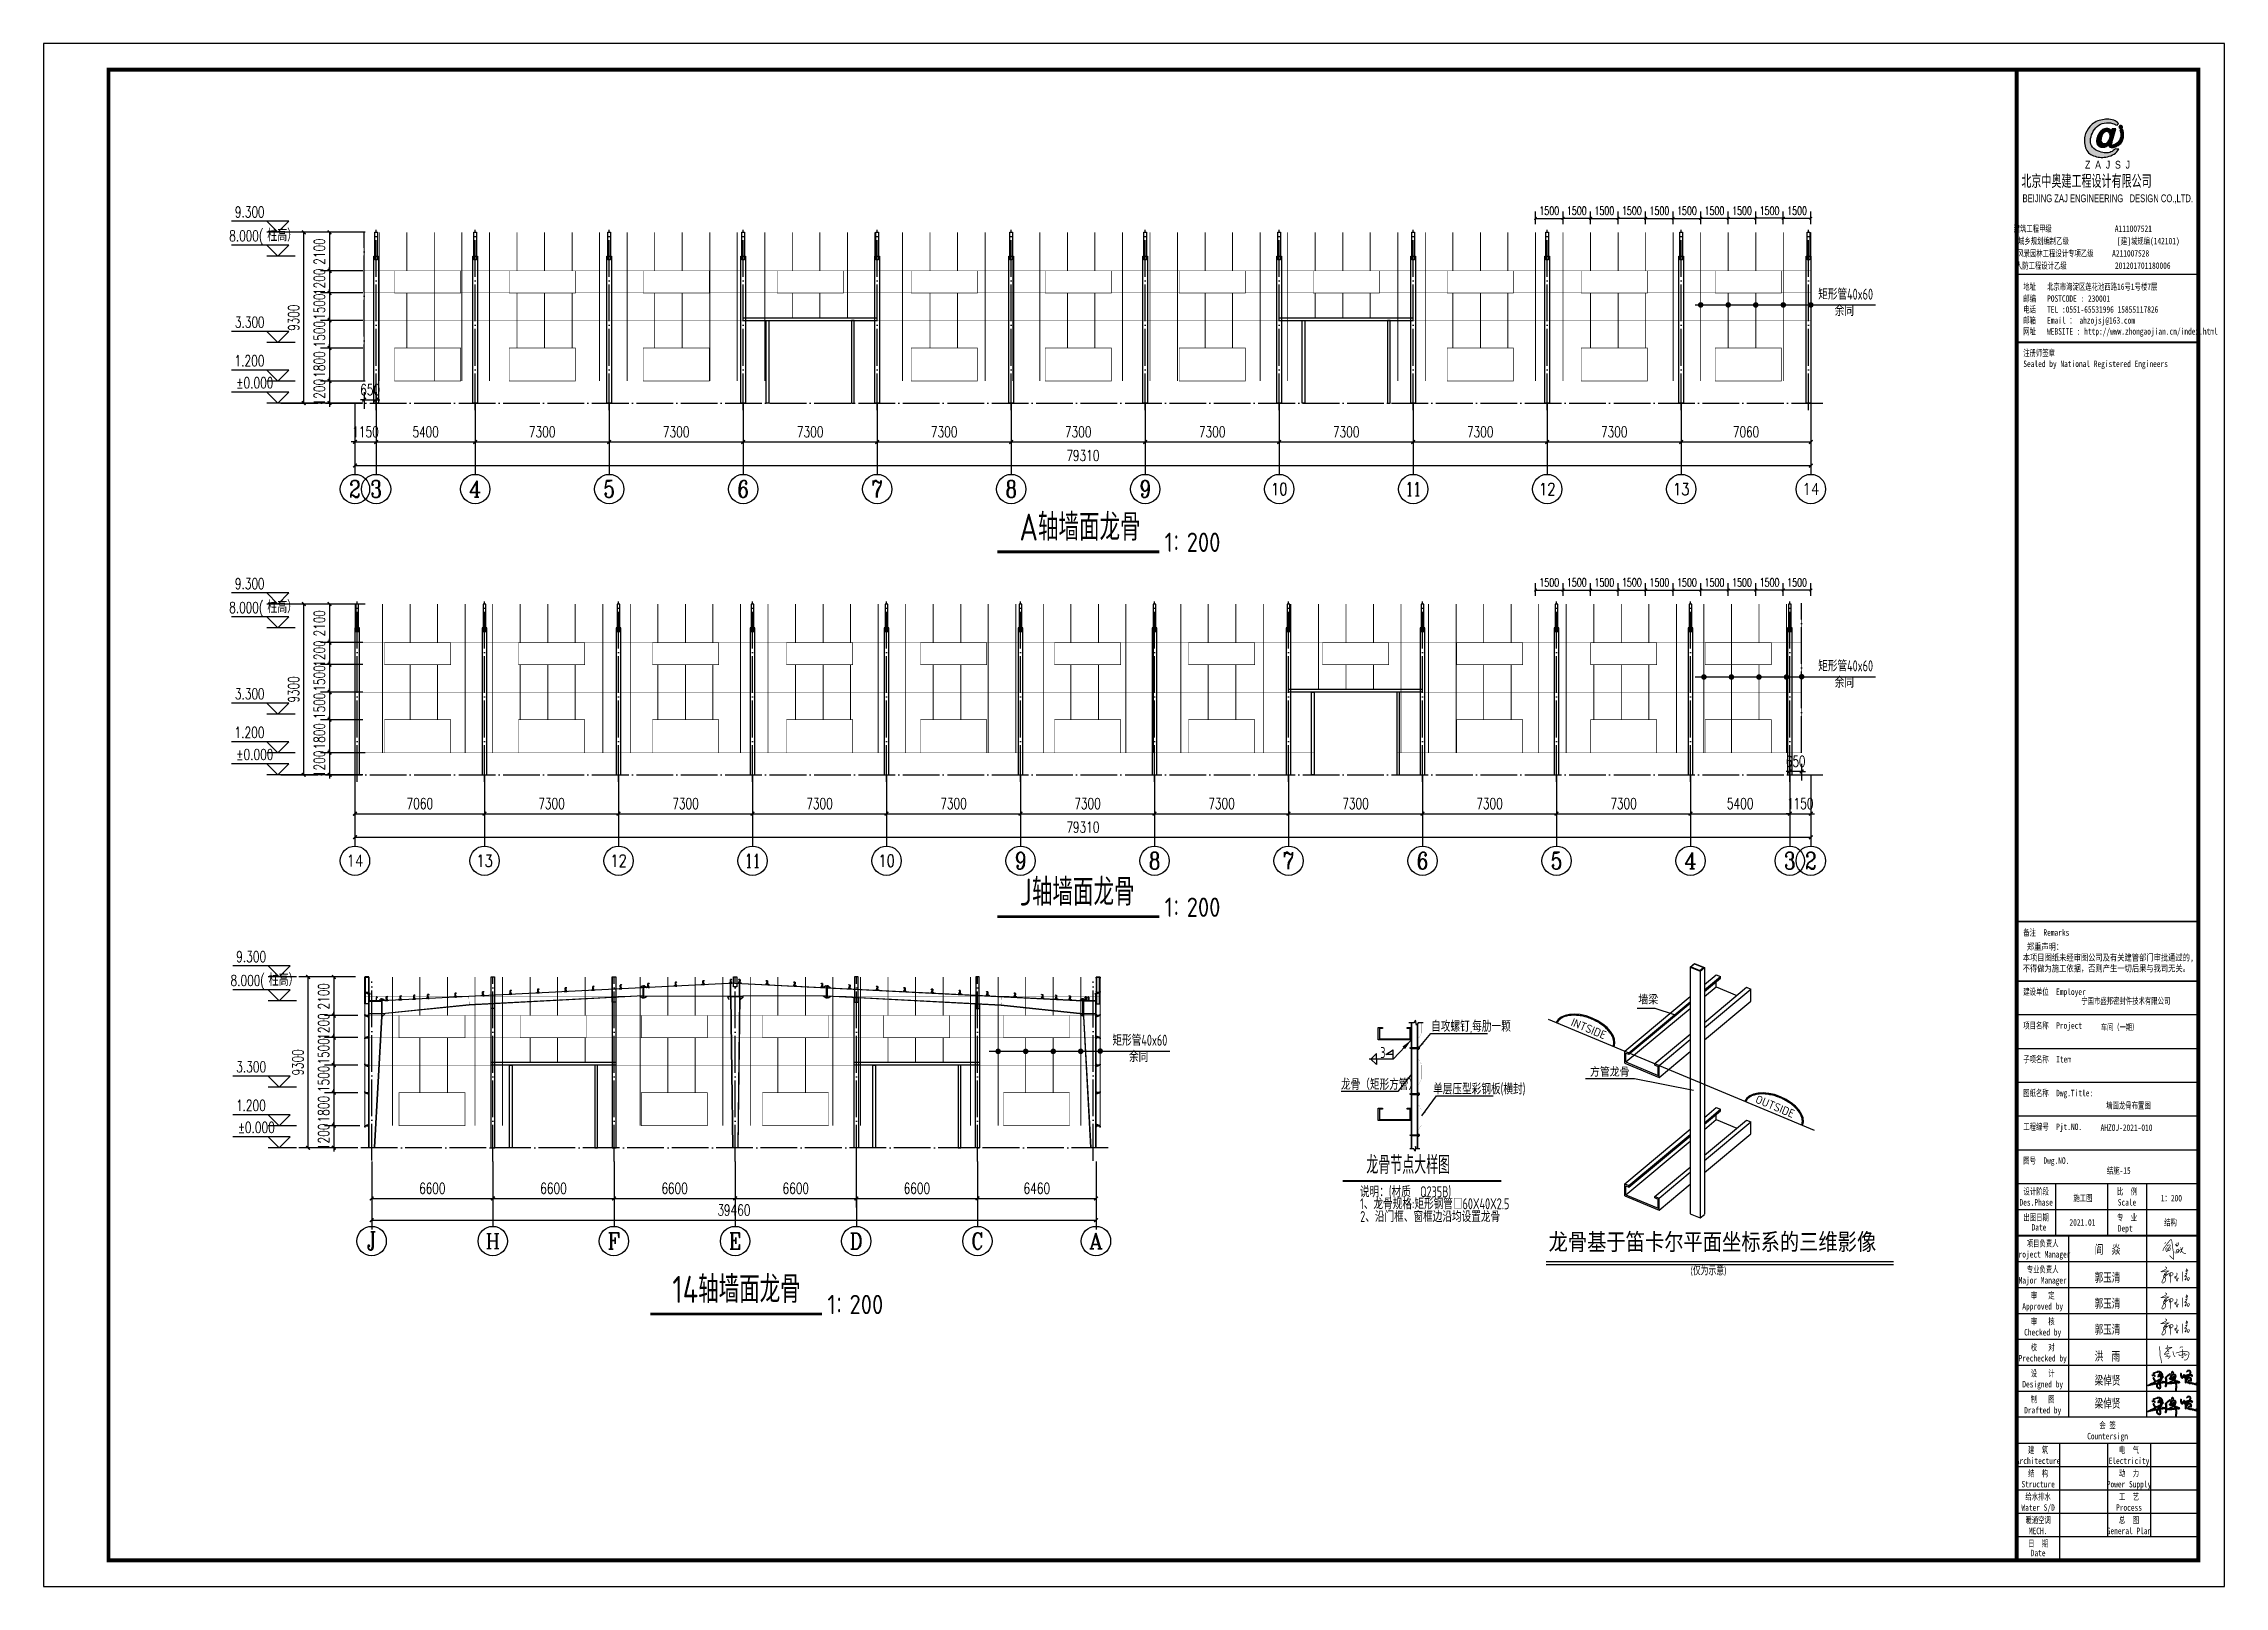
# Model space of a CAD drawing. Extents: x -89996 to 1006241, y -2176 to 440573.
# Drawn here: x 678121 to 796921, y -2176 to 81824 of the extents above; entities that cross this region are included whole.
import ezdxf
from ezdxf.enums import TextEntityAlignment as Align

# ---------------------------------------------------------------- set-up
doc = ezdxf.new("R2010")
doc.units = 0
doc.header["$LTSCALE"] = 1000
doc.header["$MEASUREMENT"] = 0
doc.linetypes.add('DOTE', pattern=[2.42, 2, -0.2, 0.02, -0.2])
doc.layers.add('_0', color=7, linetype='Continuous', lineweight=25)
for name, color, linetype in [('AXIS', 3, 'Continuous'), ('AXIS_TEXT', 7, 'Continuous'), ('AXISDIM', 3, 'Continuous'), ('DIM_ELEV', 3, 'Continuous'), ('DIM_SYMB', 3, 'Continuous'), ('DOTE', 1, 'DOTE'), ('GL', 150, 'Continuous'), ('GZ', 50, 'Continuous'), ('LT', 27, 'Continuous'), ('NUM', 7, 'Continuous'), ('PUB_TEXT', 7, 'Continuous'), ('PUB_TITLE', 4, 'Continuous'), ('PZ', 202, 'Continuous'), ('TEXT', 7, 'Continuous'), ('THIN', 7, 'Continuous'), ('WELD', 7, 'Continuous'), ('图框文字', 120, 'Continuous'), ('图签', 3, 'Continuous'), ('型钢', 6, 'Continuous'), ('填充', 251, 'Continuous'), ('天沟', 2, 'Continuous'), ('引线', 3, 'Continuous'), ('板件', 11, 'Continuous'), ('细实线', 6, 'Continuous')]:
    doc.layers.add(name, color=color, linetype=linetype)
doc.styles.add('_gyy_title_Arial', font='arial.ttf', dxfattribs={"width": 0.7})
doc.styles.add('_gyy_title_ST', font='', dxfattribs={"width": 0.8})
doc.styles.add('_TCH_AXIS', font='COMPLEX', dxfattribs={"bigfont": 'GBCBIG'})
doc.styles.add('_TCH_DIM', font='SIMPLEX', dxfattribs={"bigfont": 'GBCBIG'})
doc.styles.add('_TCH_DIM_T3', font='SIMPLEX', dxfattribs={"width": 0.705882, "bigfont": 'GBCBIG'})
doc.styles.add('C', font='tssdeng.shx', dxfattribs={"height": 3, "bigfont": 'tssdchn.shx'})
doc.styles.add('COMPLEX', font='COMPLEX')
doc.styles.add('HZ', font='txt.shx', dxfattribs={"width": 0.8, "bigfont": '000hztxt.shx'})
doc.styles.get("Standard").update_dxf_attribs({"font": 'gbenor.shx', "bigfont": 'gbcbig.shx'})
doc.styles.add('TSSD_Label', font='tssdeng.shx', dxfattribs={"width": 0.7, "bigfont": 'hztxt.shx'})
doc.styles.add('TSSD_Norm', font='tssdeng.shx', dxfattribs={"bigfont": 'hztxt.shx'})
doc.styles.add('标准字体', font='tssdeng.shx', dxfattribs={"width": 0.7, "bigfont": 'tssdchn.shx'})
doc.styles.get('_gyy_title_ST').set_extended_font_data('SimSun')
doc.dimstyles.new('_TCH_ARCH&&150', dxfattribs={"dimtxt": 446.25, "dimasz": 150, "dimexe": 375, "dimexo": 450, "dimgap": 189.375, "dimtad": 1, "dimdec": 0, "dimzin": 0, "dimdsep": 46, "dimtxsty": '_TCH_DIM_T3', "dimblk": 'ARCHTICK', "dimcen": 0.09, "dimclrt": 7, "dimazin": 2, "dimtfac": 1, "dimtdec": 0, "dimtix": 1, "dimtmove": 2, "dimatfit": 3, "dimfxl": 0, "dimtolj": 1, "dimtzin": 0, "dimarcsym": 0})
doc.dimstyles.new('_TCH_ARCH&&200', dxfattribs={"dimtxt": 595, "dimasz": 200, "dimexe": 500, "dimexo": 600, "dimgap": 252.5, "dimtad": 1, "dimdec": 0, "dimzin": 0, "dimdsep": 46, "dimtxsty": '_TCH_DIM_T3', "dimblk": 'ARCHTICK', "dimcen": 0.09, "dimclrt": 7, "dimazin": 2, "dimtfac": 1, "dimtdec": 0, "dimtix": 1, "dimtmove": 2, "dimatfit": 3, "dimfxl": 0, "dimtolj": 1, "dimtzin": 0, "dimarcsym": 0})
doc.dimstyles.new('TCH-200-1', dxfattribs={"dimtxt": 595, "dimasz": 200, "dimexe": 500, "dimexo": 600, "dimgap": 252.5, "dimtad": 1, "dimdec": 0, "dimzin": 0, "dimdsep": 46, "dimtxsty": '_TCH_DIM_T3', "dimblk": 'ARCHTICK', "dimcen": 0.09, "dimclrd": 3, "dimclre": 3, "dimclrt": 7, "dimazin": 2, "dimtfac": 1, "dimtdec": 0, "dimtix": 1, "dimtmove": 2, "dimatfit": 3, "dimfxl": 0, "dimtolj": 1, "dimtzin": 0, "dimarcsym": 0})
doc.dimstyles.new('TSSD_LEADER_STYLE_600.0', dxfattribs={"dimtxt": 0.18, "dimasz": 600, "dimexe": 0.18, "dimexo": 0.0625, "dimgap": 0.09, "dimtad": 0, "dimtih": 1, "dimtoh": 1, "dimdec": 4, "dimzin": 0, "dimdsep": 46, "dimtxsty": 'Standard', "dimcen": 0.09, "dimadec": 0, "dimazin": 0, "dimtfac": 1, "dimtdec": 4, "dimtofl": 0, "dimtmove": 0, "dimatfit": 3, "dimfxl": 0, "dimtolj": 1, "dimtzin": 0, "dimarcsym": 0})

msp = doc.modelspace()

# ---------------------------------------------------------------- texts
at = {"layer": 'AXIS_TEXT', "style": '_TCH_AXIS'}
for s, height, p, p2 in [('J', 992.13, (695730.59, 16129.42), (696250.28, 16129.42)), ('H', 811.03, (702203.97, 16219.97), (702976.39, 16219.97)), ('F', 890.88, (708850.8, 16180.04), (709529.57, 16180.04)), ('E', 890.88, (715450.8, 16180.04), (716129.57, 16180.04)), ('D', 870.51, (722037.83, 16190.23), (722742.53, 16190.23)), ('C', 911.38, (728664.69, 16169.79), (729315.67, 16169.79)), ('A', 850.37, (735085.74, 16200.3), (735814.62, 16200.3))]:
    msp.add_text(s, height=height, dxfattribs=at).set_placement(p, p2, align=Align.FIT)
at = {"layer": 'PUB_TEXT'}
for s, height, style, width, p in [('9.300', 595, '_TCH_DIM', 0.705882, (688540.05, 72360.56)), ('8.000(', 595, '_TCH_DIM', 0.705882, (688229.1, 71060.56)), ('3.300', 595, '_TCH_DIM', 0.705882, (688540.05, 66360.56)), ('1.200', 595, '_TCH_DIM', 0.705882, (688528.05, 64260.56)), ('%%P0.000', 595, '_TCH_DIM', 0.705882, (688618.05, 63060.56)), ('A轴墙面龙骨', 1470, 'C', 0.8, (731283.08, 54763.36)), ('9.300', 595, '_TCH_DIM', 0.705882, (688540.05, 52121.57)), ('8.000(', 595, '_TCH_DIM', 0.705882, (688229.1, 50821.57)), ('3.300', 595, '_TCH_DIM', 0.705882, (688540.05, 46121.57)), ('1.200', 595, '_TCH_DIM', 0.705882, (688528.05, 44021.57)), ('%%P0.000', 595, '_TCH_DIM', 0.705882, (688618.05, 42821.57)), ('J轴墙面龙骨', 1470, 'C', 0.8, (731283.08, 34893.16)), ('9.300', 595, '_TCH_DIM', 0.705882, (688617.37, 31814.28)), ('8.000(', 595, '_TCH_DIM', 0.705882, (688306.42, 30514.28)), ('3.300', 595, '_TCH_DIM', 0.705882, (688617.37, 25814.28)), ('1.200', 595, '_TCH_DIM', 0.705882, (688605.37, 23714.28)), ('%%P0.000', 595, '_TCH_DIM', 0.705882, (688695.37, 22514.28)), ('龙骨节点大样图', 980, '标准字体', 0.7, (750179.44, 20281.1)), ('14轴墙面龙骨', 1470, 'C', 0.8, (712373.55, 13261.44))]:
    msp.add_text(s, height=height, dxfattribs=dict(at, style=style, width=width)).set_placement(p)
at = {"layer": 'PUB_TEXT', "style": '_TCH_DIM'}
for p in [(690309.1, 71060.56), (690309.1, 50821.57), (690386.42, 30514.28)]:
    msp.add_text('柱高）', height=675.177, dxfattribs=at).set_placement(p)
at = {"layer": 'PUB_TEXT'}
for p in [(739188.19, 54147.63), (739188.19, 34277.44), (720821.04, 12645.71)]:
    msp.add_text('1：200', height=1050, dxfattribs=at).set_placement(p)
at = {"layer": 'PUB_TITLE', "color": 6, "style": '_gyy_title_ST', "width": 0.7}
msp.add_text('墙面龙骨布置图', height=353.535, dxfattribs=at).set_placement((791694.52, 24017.86), align=Align.MIDDLE)
for s, p in [('结施-15', (791168.57, 20286.89)), ('1：200', (794035.64, 18783.49))]:
    msp.add_text(s, height=353.535, dxfattribs=at).set_placement(p, align=Align.CENTER)
at = {"layer": 'TEXT', "style": 'TSSD_Label', "width": 0.7}
for s, p in [('矩形管40x60', (777781.77, 67702.26)), ('余同', (776746.39, 66810.42)), ('矩形管40x60', (777781.77, 47463.26)), ('余同', (776746.39, 46571.42)), ('矩形管40x60', (739334.45, 27080.95, 0.05)), ('余同', (738299.07, 26189.11, 0.05))]:
    msp.add_text(s, height=600, dxfattribs=at).set_placement(p, align=Align.BOTTOM_RIGHT)
at = {"layer": 'TEXT', "style": 'TSSD_Norm'}
for s, p in [('墙梁', (764996.13, 29525.31)), ('方管龙骨', (762359.78, 25581.67))]:
    msp.add_text(s, height=450, dxfattribs=at).set_placement(p)
at = {"layer": 'TEXT', "style": '标准字体', "width": 0.7}
for s, p in [('自攻螺钉,每肋一颗', (753710.42, 28018.62)), ('3', (750937.83, 26587.59)), ('龙骨（矩形方管）', (748798.91, 24857.34, -43.03)), ('单层压型彩钢板(横封)', (753816.99, 24607.62)), ('说明：(材质  Q235B)', (749827.4, 19010.17)), ('1、龙骨规格:矩形钢管□60X40X2.5', (749838.58, 18356.08)), ('2、沿门框、窗框边沿均设置龙骨', (749846.38, 17655.73))]:
    msp.add_text(s, height=600, dxfattribs=at).set_placement(p)
at = {"layer": 'TEXT', "style": 'TSSD_Norm'}
for s, p in [('INTSIDE', (761282.87, 28367.4)), ('OUTSIDE', (771327.16, 24176.69))]:
    msp.add_text(s, height=450, rotation=337.3933119, dxfattribs=at).set_placement(p)
msp.add_text('龙骨基于笛卡尔平面坐标系的三维影像', height=1050, dxfattribs=at).set_placement((760105.25, 15706.73), align=Align.BOTTOM_LEFT)
at = {"layer": 'TEXT', "color": 7, "style": 'TSSD_Norm', "width": 0.7}
msp.add_text('(仅为示意)', height=450, dxfattribs=at).set_placement((767846.23, 14765.05))

# ---------------------------------------------------------------- blocks, each defined once
blk = doc.blocks.new('_WELD001')
at = {"linetype": 'ByBlock'}
h = blk.add_hatch(color=0, dxfattribs=at)
h.paths.add_polyline_path([(0.8, 0.5), (0, 1), (0, 0.5)], flags=16)
edge = h.paths.add_edge_path()
edge.add_line((0.8, 0.5), (0, 1))
edge.add_line((0, 0.5), (0.8, 0.5))
edge.add_line((0, 0), (0, 1))
at = {"color": 0, "linetype": 'ByBlock'}
for p, q in [((0, 0), (0, 1)), ((0.8, 0.5), (0, 1)), ((0, 0.5), (0.8, 0.5))]:
    blk.add_line(p, q, dxfattribs=at)
blk = doc.blocks.new('_WELD004')
at = {"color": 0, "linetype": 'ByBlock'}
for p, q in [((0, 1), (1, 0)), ((0, 0), (0, 1))]:
    blk.add_line(p, q, dxfattribs=at)
blk = doc.blocks.new('_ArchTick')
at = {"color": 0, "linetype": 'ByBlock', "const_width": 0.4}
blk.add_lwpolyline([(-0.5, -0.5), (0.5, 0.5)], dxfattribs=at)
blk = doc.blocks.new('*X99')
at = {"color": 0}
for p, q in [((903711, -307546), (903714, -307543)), ((903711, -307554), (903717, -307548)), ((903711, -307563), (903717, -307557)), ((903711, -307572), (903717, -307566)), ((903711, -307581), (903717, -307575)), ((903711, -307590), (903717, -307584)), ((903711, -307599), (903717, -307593)), ((903712, -307606), (903716, -307602))]:
    blk.add_line(p, q, dxfattribs=at)
blk = doc.blocks.new('AUDIT_I_040821143925-1')
at = {"linetype": 'Continuous', "ltscale": 20, "xscale": -0.899999999919668, "yscale": 0.8999999999068677, "zscale": 0.9, "rotation": 269.9996944201824}
blk.add_blockref('*X99', (276843, -813344), dxfattribs=at)
blk = doc.blocks.new('GD')
at = {"linetype": 'Continuous', "ltscale": 20}
for p, q in [((0, 1), (15, 4)), ((0, -1), (0, 1)), ((15, 4), (138, 4)), ((108, -4), (108, 4)), ((138, -10), (138, 10)), ((138, 10), (141, 10)), ((141, -10), (141, 10)), ((149, 8), (141, 8)), ((149, 3), (141, 3)), ((150, -5), (150, 5)), ((0, -1), (15, -4)), ((15, -4), (138, -4)), ((138, -10), (141, -10)), ((149, -3), (141, -3)), ((149, -8), (141, -8))]:
    blk.add_line(p, q, dxfattribs=at)
blk.add_ellipse((149, 5), major_axis=(0, 2.08), ratio=0.698493, start_param=3.141597, end_param=6.28319, dxfattribs=at)
at = {"linetype": 'Continuous', "ltscale": 20, "extrusion": (0, 0, -1)}
for centre, major_axis, ratio, start_param, end_param in [((149, 0), (0, 3.37), 0.429967, -0.000017, 3.141602), ((149, -5), (0, 2.08), 0.698493, -0.000005, 3.141588)]:
    blk.add_ellipse(centre, major_axis=major_axis, ratio=ratio, start_param=start_param, end_param=end_param, dxfattribs=at)
at = {"layer": 'PUB_TEXT', "xscale": 1.825602383585646, "yscale": 1.341960000107064, "zscale": 1.34196}
blk.add_blockref('AUDIT_I_040821143925-1', (0, 0), dxfattribs=at)
blk = doc.blocks.new('*D512')
at = {"color": 0, "lineweight": -2, "transparency": 16777216}
for p, q in [((772893, 72001), (772893, 72686)), ((774393, 72001), (774393, 72686)), ((774393, 72311), (772893, 72311))]:
    blk.add_line(p, q, dxfattribs=at)
at = {"layer": 'Defpoints', "color": 0, "transparency": 16777216}
for p in [(772893, 72311), (772893, 71551), (774393, 71551)]:
    blk.add_point(p, dxfattribs=at)
at = {"color": 0, "lineweight": -2, "transparency": 16777216, "xscale": 150, "yscale": 150, "zscale": 150, "rotation": 180}
blk.add_blockref('_ArchTick', (772893, 72311), dxfattribs=at)
at = {"color": 0, "lineweight": -2, "transparency": 16777216, "xscale": 150, "yscale": 150, "zscale": 150}
blk.add_blockref('_ArchTick', (774393, 72311), dxfattribs=at)
at = {"color": 7, "transparency": 16777216, "insert": (773643, 72724), "char_height": 446.2, "attachment_point": 5, "style": '_TCH_DIM_T3'}
blk.add_mtext('\\A1;1500', dxfattribs=at)
blk = doc.blocks.new('*D513')
at = {"color": 0, "lineweight": -2, "transparency": 16777216}
for p, q in [((771393, 72001), (771393, 72688)), ((772893, 72001), (772893, 72688)), ((772893, 72313), (771393, 72313))]:
    blk.add_line(p, q, dxfattribs=at)
at = {"layer": 'Defpoints', "color": 0, "transparency": 16777216}
for p in [(771393, 72313), (771393, 71551), (772893, 71551)]:
    blk.add_point(p, dxfattribs=at)
at = {"color": 0, "lineweight": -2, "transparency": 16777216, "xscale": 150, "yscale": 150, "zscale": 150, "rotation": 180}
blk.add_blockref('_ArchTick', (771393, 72313), dxfattribs=at)
at = {"color": 0, "lineweight": -2, "transparency": 16777216, "xscale": 150, "yscale": 150, "zscale": 150}
blk.add_blockref('_ArchTick', (772893, 72313), dxfattribs=at)
at = {"color": 7, "transparency": 16777216, "insert": (772143, 72726), "char_height": 446.2, "attachment_point": 5, "style": '_TCH_DIM_T3'}
blk.add_mtext('\\A1;1500', dxfattribs=at)
blk = doc.blocks.new('*D514')
at = {"color": 0, "lineweight": -2, "transparency": 16777216}
for p, q in [((769893, 72001), (769893, 72686)), ((771393, 72001), (771393, 72686)), ((771393, 72311), (769893, 72311))]:
    blk.add_line(p, q, dxfattribs=at)
at = {"layer": 'Defpoints', "color": 0, "transparency": 16777216}
for p in [(769893, 72311), (769893, 71551), (771393, 71551)]:
    blk.add_point(p, dxfattribs=at)
at = {"color": 0, "lineweight": -2, "transparency": 16777216, "xscale": 150, "yscale": 150, "zscale": 150, "rotation": 180}
blk.add_blockref('_ArchTick', (769893, 72311), dxfattribs=at)
at = {"color": 0, "lineweight": -2, "transparency": 16777216, "xscale": 150, "yscale": 150, "zscale": 150}
blk.add_blockref('_ArchTick', (771393, 72311), dxfattribs=at)
at = {"color": 7, "transparency": 16777216, "insert": (770643, 72724), "char_height": 446.2, "attachment_point": 5, "style": '_TCH_DIM_T3'}
blk.add_mtext('\\A1;1500', dxfattribs=at)
blk = doc.blocks.new('*D515')
at = {"color": 0, "lineweight": -2, "transparency": 16777216}
for p, q in [((768393, 72001), (768393, 72686)), ((769893, 72001), (769893, 72686)), ((769893, 72311), (768393, 72311))]:
    blk.add_line(p, q, dxfattribs=at)
at = {"layer": 'Defpoints', "color": 0, "transparency": 16777216}
for p in [(768393, 72311), (768393, 71551), (769893, 71551)]:
    blk.add_point(p, dxfattribs=at)
at = {"color": 0, "lineweight": -2, "transparency": 16777216, "xscale": 150, "yscale": 150, "zscale": 150, "rotation": 180}
blk.add_blockref('_ArchTick', (768393, 72311), dxfattribs=at)
at = {"color": 0, "lineweight": -2, "transparency": 16777216, "xscale": 150, "yscale": 150, "zscale": 150}
blk.add_blockref('_ArchTick', (769893, 72311), dxfattribs=at)
at = {"color": 7, "transparency": 16777216, "insert": (769143, 72724), "char_height": 446.2, "attachment_point": 5, "style": '_TCH_DIM_T3'}
blk.add_mtext('\\A1;1500', dxfattribs=at)
blk = doc.blocks.new('*D402')
at = {"color": 0, "lineweight": -2, "transparency": 16777216}
for p, q in [((762393, 72001), (762393, 72686)), ((763893, 72001), (763893, 72686)), ((762393, 72311), (763893, 72311))]:
    blk.add_line(p, q, dxfattribs=at)
at = {"layer": 'Defpoints', "color": 0, "transparency": 16777216}
for p in [(762393, 71551), (763893, 72311), (763893, 71551)]:
    blk.add_point(p, dxfattribs=at)
at = {"color": 0, "lineweight": -2, "transparency": 16777216, "xscale": 150, "yscale": 150, "zscale": 150, "rotation": 180}
blk.add_blockref('_ArchTick', (762393, 72311), dxfattribs=at)
at = {"color": 0, "lineweight": -2, "transparency": 16777216, "xscale": 150, "yscale": 150, "zscale": 150}
blk.add_blockref('_ArchTick', (763893, 72311), dxfattribs=at)
at = {"color": 7, "transparency": 16777216, "insert": (763143, 72724), "char_height": 446.2, "attachment_point": 5, "style": '_TCH_DIM_T3'}
blk.add_mtext('\\A1;1500', dxfattribs=at)
blk = doc.blocks.new('*D403')
at = {"color": 0, "lineweight": -2, "transparency": 16777216}
for p, q in [((763893, 72001), (763893, 72688)), ((765393, 72001), (765393, 72688)), ((763893, 72313), (765393, 72313))]:
    blk.add_line(p, q, dxfattribs=at)
at = {"layer": 'Defpoints', "color": 0, "transparency": 16777216}
for p in [(763893, 71551), (765393, 72313), (765393, 71551)]:
    blk.add_point(p, dxfattribs=at)
at = {"color": 0, "lineweight": -2, "transparency": 16777216, "xscale": 150, "yscale": 150, "zscale": 150, "rotation": 180}
blk.add_blockref('_ArchTick', (763893, 72313), dxfattribs=at)
at = {"color": 0, "lineweight": -2, "transparency": 16777216, "xscale": 150, "yscale": 150, "zscale": 150}
blk.add_blockref('_ArchTick', (765393, 72313), dxfattribs=at)
at = {"color": 7, "transparency": 16777216, "insert": (764643, 72726), "char_height": 446.2, "attachment_point": 5, "style": '_TCH_DIM_T3'}
blk.add_mtext('\\A1;1500', dxfattribs=at)
blk = doc.blocks.new('*D404')
at = {"color": 0, "lineweight": -2, "transparency": 16777216}
for p, q in [((765393, 72001), (765393, 72686)), ((766893, 72001), (766893, 72686)), ((765393, 72311), (766893, 72311))]:
    blk.add_line(p, q, dxfattribs=at)
at = {"layer": 'Defpoints', "color": 0, "transparency": 16777216}
for p in [(765393, 71551), (766893, 72311), (766893, 71551)]:
    blk.add_point(p, dxfattribs=at)
at = {"color": 0, "lineweight": -2, "transparency": 16777216, "xscale": 150, "yscale": 150, "zscale": 150, "rotation": 180}
blk.add_blockref('_ArchTick', (765393, 72311), dxfattribs=at)
at = {"color": 0, "lineweight": -2, "transparency": 16777216, "xscale": 150, "yscale": 150, "zscale": 150}
blk.add_blockref('_ArchTick', (766893, 72311), dxfattribs=at)
at = {"color": 7, "transparency": 16777216, "insert": (766143, 72724), "char_height": 446.2, "attachment_point": 5, "style": '_TCH_DIM_T3'}
blk.add_mtext('\\A1;1500', dxfattribs=at)
blk = doc.blocks.new('*D405')
at = {"color": 0, "lineweight": -2, "transparency": 16777216}
for p, q in [((766893, 72001), (766893, 72686)), ((768393, 72001), (768393, 72686)), ((766893, 72311), (768393, 72311))]:
    blk.add_line(p, q, dxfattribs=at)
at = {"layer": 'Defpoints', "color": 0, "transparency": 16777216}
for p in [(766893, 71551), (768393, 72311), (768393, 71551)]:
    blk.add_point(p, dxfattribs=at)
at = {"color": 0, "lineweight": -2, "transparency": 16777216, "xscale": 150, "yscale": 150, "zscale": 150, "rotation": 180}
blk.add_blockref('_ArchTick', (766893, 72311), dxfattribs=at)
at = {"color": 0, "lineweight": -2, "transparency": 16777216, "xscale": 150, "yscale": 150, "zscale": 150}
blk.add_blockref('_ArchTick', (768393, 72311), dxfattribs=at)
at = {"color": 7, "transparency": 16777216, "insert": (767643, 72724), "char_height": 446.2, "attachment_point": 5, "style": '_TCH_DIM_T3'}
blk.add_mtext('\\A1;1500', dxfattribs=at)
blk = doc.blocks.new('*D788')
at = {"color": 3, "lineweight": -2, "transparency": 16777216}
for p, q in [((695558, 71551), (691793, 71551)), ((692293, 62251), (692293, 71551)), ((695248, 62251), (691793, 62251))]:
    blk.add_line(p, q, dxfattribs=at)
at = {"layer": 'Defpoints', "color": 0, "transparency": 16777216}
for p in [(692293, 71551), (696158, 71551), (695848, 62251)]:
    blk.add_point(p, dxfattribs=at)
at = {"color": 3, "lineweight": -2, "transparency": 16777216, "xscale": 200, "yscale": 200, "zscale": 200}
for p, rotation in [((692293, 71551), 90), ((692293, 62251), 270)]:
    blk.add_blockref('_ArchTick', p, dxfattribs=dict(at, rotation=rotation))
at = {"color": 7, "transparency": 16777216, "insert": (691743, 66901), "char_height": 595, "attachment_point": 5, "rotation": 90, "style": '_TCH_DIM_T3'}
blk.add_mtext('\\A1;9300', dxfattribs=at)
blk = doc.blocks.new('*D782')
at = {"layer": 'AXIS', "color": 0, "lineweight": -2, "transparency": 16777216}
for p, q in [((695633, 71551), (693197, 71551)), ((693697, 71551), (693697, 69451)), ((695508, 69451), (693197, 69451))]:
    blk.add_line(p, q, dxfattribs=at)
at = {"layer": 'Defpoints', "color": 0, "transparency": 16777216}
for p in [(696233, 71551), (693697, 69451), (696108, 69451)]:
    blk.add_point(p, dxfattribs=at)
at = {"layer": 'AXIS', "color": 0, "lineweight": -2, "transparency": 16777216, "xscale": 200, "yscale": 200, "zscale": 200}
for p, rotation in [((693697, 71551), 90), ((693697, 69451), 270)]:
    blk.add_blockref('_ArchTick', p, dxfattribs=dict(at, rotation=rotation))
at = {"layer": 'AXIS', "color": 7, "transparency": 16777216, "insert": (693147, 70501), "char_height": 595, "attachment_point": 5, "rotation": 90, "style": '_TCH_DIM_T3'}
blk.add_mtext('\\A1;2100', dxfattribs=at)
blk = doc.blocks.new('*D783')
at = {"layer": 'AXIS', "color": 0, "lineweight": -2, "transparency": 16777216}
for p, q in [((695508, 69451), (693197, 69451)), ((693697, 69451), (693697, 69651)), ((693697, 69451), (693697, 68251)), ((695508, 68251), (693197, 68251)), ((693697, 68251), (693697, 68051))]:
    blk.add_line(p, q, dxfattribs=at)
at = {"layer": 'Defpoints', "color": 0, "transparency": 16777216}
for p in [(696108, 69451), (693697, 68251), (696108, 68251)]:
    blk.add_point(p, dxfattribs=at)
at = {"layer": 'AXIS', "color": 0, "lineweight": -2, "transparency": 16777216, "xscale": 200, "yscale": 200, "zscale": 200}
for p, rotation in [((693697, 69451), 270), ((693697, 68251), 90)]:
    blk.add_blockref('_ArchTick', p, dxfattribs=dict(at, rotation=rotation))
at = {"layer": 'AXIS', "color": 7, "transparency": 16777216, "insert": (693147, 68851), "char_height": 595, "attachment_point": 5, "rotation": 90, "style": '_TCH_DIM_T3'}
blk.add_mtext('\\A1;1200', dxfattribs=at)
blk = doc.blocks.new('*D784')
at = {"layer": 'AXIS', "color": 0, "lineweight": -2, "transparency": 16777216}
for p, q in [((695508, 68251), (693197, 68251)), ((693697, 68251), (693697, 68451)), ((693697, 68251), (693697, 66751)), ((695508, 66751), (693197, 66751)), ((693697, 66751), (693697, 66551))]:
    blk.add_line(p, q, dxfattribs=at)
at = {"layer": 'Defpoints', "color": 0, "transparency": 16777216}
for p in [(696108, 68251), (693697, 66751), (696108, 66751)]:
    blk.add_point(p, dxfattribs=at)
at = {"layer": 'AXIS', "color": 0, "lineweight": -2, "transparency": 16777216, "xscale": 200, "yscale": 200, "zscale": 200}
for p, rotation in [((693697, 68251), 270), ((693697, 66751), 90)]:
    blk.add_blockref('_ArchTick', p, dxfattribs=dict(at, rotation=rotation))
at = {"layer": 'AXIS', "color": 7, "transparency": 16777216, "insert": (693147, 67501), "char_height": 595, "attachment_point": 5, "rotation": 90, "style": '_TCH_DIM_T3'}
blk.add_mtext('\\A1;1500', dxfattribs=at)
blk = doc.blocks.new('*D785')
at = {"layer": 'AXIS', "color": 0, "lineweight": -2, "transparency": 16777216}
for p, q in [((695508, 66751), (693197, 66751)), ((693697, 66751), (693697, 66951)), ((693697, 66751), (693697, 65251)), ((695508, 65251), (693197, 65251)), ((693697, 65251), (693697, 65051))]:
    blk.add_line(p, q, dxfattribs=at)
at = {"layer": 'Defpoints', "color": 0, "transparency": 16777216}
for p in [(696108, 66751), (693697, 65251), (696108, 65251)]:
    blk.add_point(p, dxfattribs=at)
at = {"layer": 'AXIS', "color": 0, "lineweight": -2, "transparency": 16777216, "xscale": 200, "yscale": 200, "zscale": 200}
for p, rotation in [((693697, 66751), 270), ((693697, 65251), 90)]:
    blk.add_blockref('_ArchTick', p, dxfattribs=dict(at, rotation=rotation))
at = {"layer": 'AXIS', "color": 7, "transparency": 16777216, "insert": (693147, 66001), "char_height": 595, "attachment_point": 5, "rotation": 90, "style": '_TCH_DIM_T3'}
blk.add_mtext('\\A1;1500', dxfattribs=at)
blk = doc.blocks.new('*D786')
at = {"layer": 'AXIS', "color": 0, "lineweight": -2, "transparency": 16777216}
for p, q in [((693697, 65251), (693697, 65451)), ((695508, 65251), (693197, 65251)), ((693697, 65251), (693697, 63451)), ((695508, 63451), (693197, 63451)), ((693697, 63451), (693697, 63251))]:
    blk.add_line(p, q, dxfattribs=at)
at = {"layer": 'Defpoints', "color": 0, "transparency": 16777216}
for p in [(696108, 65251), (693697, 63451), (696108, 63451)]:
    blk.add_point(p, dxfattribs=at)
at = {"layer": 'AXIS', "color": 0, "lineweight": -2, "transparency": 16777216, "xscale": 200, "yscale": 200, "zscale": 200}
for p, rotation in [((693697, 65251), 270), ((693697, 63451), 90)]:
    blk.add_blockref('_ArchTick', p, dxfattribs=dict(at, rotation=rotation))
at = {"layer": 'AXIS', "color": 7, "transparency": 16777216, "insert": (693147, 64351), "char_height": 595, "attachment_point": 5, "rotation": 90, "style": '_TCH_DIM_T3'}
blk.add_mtext('\\A1;1800', dxfattribs=at)
blk = doc.blocks.new('*D787')
at = {"layer": 'AXIS', "color": 0, "lineweight": -2, "transparency": 16777216}
for p, q in [((695633, 63451), (693197, 63451)), ((693697, 63451), (693697, 63651)), ((693697, 63451), (693697, 62251)), ((695508, 62251), (693197, 62251)), ((693697, 62251), (693697, 62051))]:
    blk.add_line(p, q, dxfattribs=at)
at = {"layer": 'Defpoints', "color": 0, "transparency": 16777216}
for p in [(696233, 63451), (693697, 62251), (696108, 62251)]:
    blk.add_point(p, dxfattribs=at)
at = {"layer": 'AXIS', "color": 0, "lineweight": -2, "transparency": 16777216, "xscale": 200, "yscale": 200, "zscale": 200}
for p, rotation in [((693697, 63451), 270), ((693697, 62251), 90)]:
    blk.add_blockref('_ArchTick', p, dxfattribs=dict(at, rotation=rotation))
at = {"layer": 'AXIS', "color": 7, "transparency": 16777216, "insert": (693147, 62851), "char_height": 595, "attachment_point": 5, "rotation": 90, "style": '_TCH_DIM_T3'}
blk.add_mtext('\\A1;1200', dxfattribs=at)
blk = doc.blocks.new('A$C42343755')
at = {"layer": 'DOTE', "linetype": 'DOTE'}
blk.add_line((0, -382), (0, 9436), dxfattribs=at)
at = {"layer": 'GZ'}
for points in [[(-75, 9300), (75, 9300), (75, 7800), (-75, 7800)], [(-125, 0), (-125, 8000), (125, 8000), (125, 0)]]:
    blk.add_lwpolyline(points, close=True, dxfattribs=at)
blk = doc.blocks.new('*D789')
at = {"color": 3, "lineweight": -2, "transparency": 16777216}
for p, q in [((695583, 62435), (695383, 62435)), ((695583, 62851), (695583, 61935)), ((695583, 62435), (696233, 62435)), ((696233, 62851), (696233, 61935)), ((696233, 62435), (696433, 62435))]:
    blk.add_line(p, q, dxfattribs=at)
at = {"layer": 'Defpoints', "color": 0, "transparency": 16777216}
for p in [(695583, 63451), (696233, 63451), (696233, 62435)]:
    blk.add_point(p, dxfattribs=at)
at = {"color": 3, "lineweight": -2, "transparency": 16777216, "xscale": 200, "yscale": 200, "zscale": 200}
blk.add_blockref('_ArchTick', (695583, 62435), dxfattribs=at)
at = {"color": 3, "lineweight": -2, "transparency": 16777216, "xscale": 200, "yscale": 200, "zscale": 200, "rotation": 180}
blk.add_blockref('_ArchTick', (696233, 62435), dxfattribs=at)
at = {"color": 7, "transparency": 16777216, "insert": (695908, 62985), "char_height": 595, "attachment_point": 5, "style": '_TCH_DIM_T3'}
blk.add_mtext('\\A1;650', dxfattribs=at)
blk = doc.blocks.new('4')
at = {"layer": 'LT', "color": 1, "linetype": 'Continuous'}
for p, q in [((1121054, 121886, -8), (1121014, 121884, -8)), ((1121054, 121886, -8), (1121014, 121884, -8)), ((1121058, 121794, -8), (1121019, 121792, -8)), ((1121058, 121794, -8), (1121019, 121792, -8))]:
    blk.add_line(p, q, dxfattribs=at)
at = {"layer": 'LT', "elevation": -8}
blk.add_lwpolyline([(1121032, 121929, -0.4142136), (1121041, 121940), (1121097, 121943), (1121111, 121930), (1121113, 121932), (1121098, 121946), (1121038, 121943, 0.4142136), (1121028, 121932), (1121037, 121755, -0.4142136), (1121028, 121745), (1120972, 121742), (1120958, 121755), (1120956, 121753), (1120971, 121739), (1121031, 121742, 0.4142136), (1121040, 121753), (1121032, 121929)], format="xyb", dxfattribs=at)
at = {"layer": 'LT', "elevation": -4}
for points in [[(1121032, 121924), (1121038, 121925), (1121047, 121733), (1121041, 121733)], [(1121038, 121915), (1121047, 121733), (1121117, 121736)]]:
    blk.add_lwpolyline(points, close=True, dxfattribs=at)
at = {"layer": 'LT', "color": 1, "linetype": 'Continuous'}
for points in [[(1121031, 121872, -8), (1121030, 121897, -8), (1121040, 121873, -8), (1121039, 121897, -8)], [(1121031, 121872, -8), (1121030, 121897, -8), (1121040, 121873, -8), (1121039, 121897, -8)], [(1121035, 121805, -8), (1121036, 121781, -8), (1121044, 121806, -8), (1121045, 121781, -8)], [(1121035, 121805, -8), (1121036, 121781, -8), (1121044, 121806, -8), (1121045, 121781, -8)]]:
    blk.add_solid(points, dxfattribs=at)
blk = doc.blocks.new('A$C7E3B2E0F')
at = {"layer": 'DOTE'}
for p, q in [((797, 52, 0), (797, 9805, 0)), ((7397, 0, 0), (7397, 10052, 0)), ((13997, 0, 0), (13997, 10052, 0)), ((20597, 0, 0), (20597, 10050, 0)), ((27197, 0, 0), (27197, 10052, 0)), ((33797, 0, 0), (33797, 10052, 0)), ((40107, 50, 0), (40107, 9803, 0)), ((40918, 750, 0), (0, 750, 0))]:
    blk.add_line(p, q, dxfattribs=at)
at = {"layer": 'GL', "extrusion": (0.000390955, 1.93016e-05, 1)}
for p, q in [((20597, 9718, -4), (1367, 8756, -4)), ((20597, 9706, -4), (1367, 8744, -4)), ((15596, 9029, -5), (6108, 8535, -9)), ((15596, 9017, -5), (6109, 8523, -9))]:
    blk.add_line(p, q, dxfattribs=at)
at = {"layer": 'GL', "extrusion": (-0.000390955, 1.93016e-05, 1)}
for p, q in [((20597, 9718, -4), (39538, 8771, -4)), ((20597, 9706, -4), (39538, 8759, -4)), ((25598, 9029, -5), (35086, 8535, -9)), ((25598, 9017, -5), (35085, 8523, -9))]:
    blk.add_line(p, q, dxfattribs=at)
at = {"layer": 'GL'}
for p, q in [((6109, 8535, -9), (1367, 8052, 0)), ((6109, 8535, -9), (1367, 8052, 0)), ((6111, 8523, -9), (1367, 8040, 0)), ((6111, 8523, -9), (1367, 8040, 0)), ((15596, 9029, -5), (20188, 9011, 0)), ((15596, 9029, -5), (20188, 9011, 0)), ((15596, 9017, -5), (20188, 8999, 0)), ((15596, 9017, -5), (20188, 8999, 0)), ((25596, 9029, -5), (21006, 9011, 0)), ((25596, 9029, -5), (21006, 9011, 0)), ((25598, 9017, -5), (21006, 8999, 0)), ((25598, 9017, -5), (21006, 8999, 0)), ((35083, 8523, -9), (39537, 8054, 0)), ((35083, 8523, -9), (39537, 8054, 0)), ((35085, 8535, -9), (39537, 8066, 0)), ((35085, 8535, -9), (39537, 8066, 0))]:
    blk.add_line(p, q, dxfattribs=at)
at = {"layer": 'GL', "color": 6, "extrusion": (0.000390955, 1.93016e-05, 1), "const_width": 10, "elevation": 1}
blk.add_lwpolyline([(6086, 8992), (6109, 8523)], dxfattribs=at)
blk.add_lwpolyline([(6086, 8992), (6109, 8523)], dxfattribs=at)
at = {"layer": 'GL', "color": 6, "extrusion": (-0.000390955, 1.93016e-05, 1), "const_width": 10, "elevation": -15}
blk.add_lwpolyline([(35108, 8992), (35085, 8523)], dxfattribs=at)
blk.add_lwpolyline([(35108, 8992), (35085, 8523)], dxfattribs=at)
at = {"layer": 'GZ'}
for p, q in [((20347, 9011, 0), (20347, 9693, 0)), ((20347, 9011, 0), (20347, 9693, 0)), ((20361, 9011, 0), (20361, 9694, 0)), ((20361, 9011, 0), (20361, 9694, 0)), ((20833, 9011, 0), (20833, 9694, 0)), ((20833, 9011, 0), (20833, 9694, 0)), ((20847, 9011, 0), (20847, 9693, 0)), ((20847, 9011, 0), (20847, 9693, 0)), ((647, 777, 4), (647, 8738, 0)), ((661, 777, 4), (661, 8738, 0)), ((20347, 8971, 0), (20447, 775, 0)), ((20361, 8971, 0), (20461, 775, 0)), ((20833, 8971, 0), (20733, 775, 0)), ((20847, 8971, 0), (20747, 775, 0)), ((40243, 775, 4), (40243, 8736, 0)), ((40257, 775, 4), (40257, 8736, 0)), ((1327, 8054, 0), (661, 8054, 0)), ((1327, 8054, 0), (661, 8054, 0)), ((1327, 8040, 0), (661, 8040, 0)), ((1327, 8040, 0), (661, 8040, 0)), ((1327, 7893, 0), (933, 777, 0)), ((1341, 7893, 0), (947, 777, 0)), ((39563, 7891, 0), (39957, 775, 0)), ((39577, 8065, -4), (40243, 8065, -4)), ((39577, 8065, -4), (40243, 8065, -4)), ((39577, 8051, -4), (40243, 8051, -4)), ((39577, 8051, -4), (40243, 8051, -4)), ((39577, 7891, 0), (39971, 775, 0))]:
    blk.add_line(p, q, dxfattribs=at)
for points, elevation in [([(647, 8738), (1327, 8738), (1327, 8752), (647, 8752)], -2), ([(7287, 750), (7507, 750), (7507, 8585), (7287, 8585)], 0), ([(13887, 750), (14107, 750), (14107, 8926), (13887, 8926)], 0), ([(27307, 750), (27087, 750), (27087, 8926), (27307, 8926)], 0), ([(33907, 750), (33687, 750), (33687, 8585), (33907, 8585)], 0), ([(40257, 8736), (39577, 8736), (39577, 8750), (40257, 8750)], -2)]:
    blk.add_lwpolyline(points, close=True, dxfattribs=dict(at, elevation=elevation))
at = {"layer": 'LT'}
for p, q in [((422, 10037, 0), (422, 9985, 0)), ((426, 9988, 0), (426, 10034, 0)), ((647, 10052, 0), (427, 10052, 0)), ((427, 10052, 0), (427, 10049, 0)), ((427, 10049, 0), (647, 10049, 0)), ((631, 10049, 0), (433, 10049, 0)), ((433, 9974, 0), (445, 9974, 0)), ((437, 10045, 0), (628, 10045, 0)), ((445, 9977, 0), (437, 9977, 0)), ((445, 9974, 0), (445, 9977, 0)), ((620, 9977, 0), (620, 9974, 0)), ((628, 9977, 0), (620, 9977, 0)), ((620, 9974, 0), (631, 9974, 0)), ((639, 10034, 0), (639, 9988, 0)), ((642, 9985, 0), (642, 10037, 0)), ((647, 10049, 0), (647, 10052, 0)), ((40257, 10050, 0), (40477, 10050, 0)), ((40257, 10047, 0), (40257, 10050, 0)), ((40477, 10047, 0), (40257, 10047, 0)), ((40262, 9983, 0), (40262, 10035, 0)), ((40265, 10032, 0), (40265, 9986, 0)), ((40273, 10047, 0), (40471, 10047, 0)), ((40284, 9972, 0), (40273, 9972, 0)), ((40467, 10043, 0), (40277, 10043, 0)), ((40277, 9975, 0), (40284, 9975, 0)), ((40284, 9975, 0), (40284, 9972, 0)), ((40459, 9972, 0), (40459, 9975, 0)), ((40459, 9975, 0), (40467, 9975, 0)), ((40471, 9972, 0), (40459, 9972, 0)), ((40477, 10050, 0), (40477, 10047, 0)), ((40479, 9986, 0), (40479, 10032, 0)), ((40482, 10035, 0), (40482, 9983, 0)), ((421, 9215, 0), (421, 9268, 0)), ((424, 9264, 0), (424, 9218, 0)), ((426, 9200, 0), (426, 9204, 0)), ((426, 9204, 0), (646, 9204, 0)), ((646, 9200, 0), (426, 9200, 0)), ((426, 9200, 0), (646, 9121, 0)), ((432, 9279, 0), (443, 9279, 0)), ((630, 9204, 0), (432, 9204, 0)), ((443, 9275, 0), (436, 9275, 0)), ((436, 9207, 0), (626, 9207, 0)), ((443, 9279, 0), (443, 9275, 0)), ((474, 9181, 0), (474, 9220, 0)), ((585, 9181, 0), (585, 9220, 0)), ((618, 9275, 0), (618, 9279, 0)), ((618, 9279, 0), (630, 9279, 0)), ((626, 9275, 0), (618, 9275, 0)), ((638, 9218, 0), (638, 9264, 0)), ((641, 9268, 0), (641, 9215, 0)), ((646, 9204, 0), (646, 9200, 0)), ((40478, 9202, 0), (40258, 9202, 0)), ((40258, 9202, 0), (40258, 9198, 0)), ((40258, 9198, 0), (40478, 9198, 0)), ((40478, 9198, 0), (40258, 9119, 0)), ((40263, 9265, 0), (40263, 9213, 0)), ((40267, 9216, 0), (40267, 9262, 0)), ((40286, 9277, 0), (40274, 9277, 0)), ((40274, 9202, 0), (40472, 9202, 0)), ((40278, 9273, 0), (40286, 9273, 0)), ((40469, 9205, 0), (40278, 9205, 0)), ((40286, 9273, 0), (40286, 9277, 0)), ((40320, 9179, 0), (40320, 9217, 0)), ((40430, 9179, 0), (40430, 9217, 0)), ((40461, 9277, 0), (40461, 9273, 0)), ((40472, 9277, 0), (40461, 9277, 0)), ((40461, 9273, 0), (40469, 9273, 0)), ((40478, 9198, 0), (40478, 9202, 0)), ((40480, 9262, 0), (40480, 9216, 0)), ((40483, 9213, 0), (40483, 9265, 0)), ((422, 7961, 0), (422, 8014, 0)), ((426, 8010, 0), (426, 7965, 0)), ((427, 7947, 0), (427, 7950, 0)), ((427, 7950, 0), (647, 7950, 0)), ((647, 7947, 0), (427, 7947, 0)), ((427, 7947, 0), (647, 7867, 0)), ((433, 8025, 0), (445, 8025, 0)), ((631, 7950, 0), (433, 7950, 0)), ((445, 8022, 0), (437, 8022, 0)), ((437, 7953, 0), (628, 7953, 0)), ((445, 8025, 0), (445, 8022, 0)), ((475, 7931, 0), (475, 7969, 0)), ((586, 7931, 0), (586, 7969, 0)), ((620, 8022, 0), (620, 8025, 0)), ((620, 8025, 0), (631, 8025, 0)), ((628, 8022, 0), (620, 8022, 0)), ((639, 7965, 0), (639, 8010, 0)), ((642, 8014, 0), (642, 7961, 0)), ((647, 7950, 0), (647, 7947, 0)), ((40477, 7950, 0), (40257, 7950, 0)), ((40257, 7950, 0), (40257, 7947, 0)), ((40257, 7947, 0), (40477, 7947, 0)), ((40477, 7947, 0), (40257, 7867, 0)), ((40262, 8014, 0), (40262, 7961, 0)), ((40265, 7965, 0), (40265, 8010, 0)), ((40284, 8025, 0), (40273, 8025, 0)), ((40273, 7950, 0), (40471, 7950, 0)), ((40277, 8022, 0), (40284, 8022, 0)), ((40467, 7953, 0), (40277, 7953, 0)), ((40284, 8022, 0), (40284, 8025, 0)), ((40318, 7931, 0), (40318, 7969, 0)), ((40429, 7931, 0), (40429, 7969, 0)), ((40459, 8025, 0), (40459, 8022, 0)), ((40471, 8025, 0), (40459, 8025, 0)), ((40459, 8022, 0), (40467, 8022, 0)), ((40477, 7947, 0), (40477, 7950, 0)), ((40479, 8010, 0), (40479, 7965, 0)), ((40482, 7961, 0), (40482, 8014, 0)), ((422, 6739, 0), (422, 6686, 0)), ((426, 6690, 0), (426, 6735, 0)), ((427, 6753, 0), (647, 6833, 0)), ((647, 6753, 0), (427, 6753, 0)), ((427, 6753, 0), (427, 6750, 0)), ((427, 6750, 0), (647, 6750, 0)), ((631, 6750, 0), (433, 6750, 0)), ((433, 6675, 0), (445, 6675, 0)), ((437, 6747, 0), (628, 6747, 0)), ((445, 6678, 0), (437, 6678, 0)), ((445, 6675, 0), (445, 6678, 0)), ((475, 6773, 0), (475, 6734, 0)), ((586, 6773, 0), (586, 6734, 0)), ((620, 6678, 0), (620, 6675, 0)), ((628, 6678, 0), (620, 6678, 0)), ((620, 6675, 0), (631, 6675, 0)), ((639, 6735, 0), (639, 6690, 0)), ((642, 6686, 0), (642, 6739, 0)), ((647, 6750, 0), (647, 6753, 0)), ((40477, 6753, 0), (40257, 6833, 0)), ((40257, 6753, 0), (40477, 6753, 0)), ((40257, 6750, 0), (40257, 6753, 0)), ((40477, 6750, 0), (40257, 6750, 0)), ((40262, 6686, 0), (40262, 6739, 0)), ((40265, 6735, 0), (40265, 6690, 0)), ((40273, 6750, 0), (40471, 6750, 0)), ((40284, 6675, 0), (40273, 6675, 0)), ((40467, 6747, 0), (40277, 6747, 0)), ((40277, 6678, 0), (40284, 6678, 0)), ((40284, 6678, 0), (40284, 6675, 0)), ((40318, 6773, 0), (40318, 6734, 0)), ((40429, 6773, 0), (40429, 6734, 0)), ((40459, 6675, 0), (40459, 6678, 0)), ((40459, 6678, 0), (40467, 6678, 0)), ((40471, 6675, 0), (40459, 6675, 0)), ((40477, 6753, 0), (40477, 6750, 0)), ((40479, 6690, 0), (40479, 6735, 0)), ((40482, 6739, 0), (40482, 6686, 0)), ((422, 5261, 0), (422, 5314, 0)), ((426, 5310, 0), (426, 5265, 0)), ((427, 5247, 0), (427, 5250, 0)), ((427, 5250, 0), (647, 5250, 0)), ((647, 5247, 0), (427, 5247, 0)), ((427, 5247, 0), (647, 5167, 0)), ((433, 5325, 0), (445, 5325, 0)), ((631, 5250, 0), (433, 5250, 0)), ((445, 5322, 0), (437, 5322, 0)), ((437, 5253, 0), (628, 5253, 0)), ((445, 5325, 0), (445, 5322, 0)), ((475, 5227, 0), (475, 5266, 0)), ((586, 5227, 0), (586, 5266, 0)), ((620, 5322, 0), (620, 5325, 0)), ((620, 5325, 0), (631, 5325, 0)), ((628, 5322, 0), (620, 5322, 0)), ((639, 5265, 0), (639, 5310, 0)), ((642, 5314, 0), (642, 5261, 0)), ((647, 5250, 0), (647, 5247, 0)), ((40477, 5250, 0), (40257, 5250, 0)), ((40257, 5250, 0), (40257, 5247, 0)), ((40257, 5247, 0), (40477, 5247, 0)), ((40477, 5247, 0), (40257, 5167, 0)), ((40262, 5314, 0), (40262, 5261, 0)), ((40265, 5265, 0), (40265, 5310, 0)), ((40284, 5325, 0), (40273, 5325, 0)), ((40273, 5250, 0), (40471, 5250, 0)), ((40277, 5322, 0), (40284, 5322, 0)), ((40467, 5253, 0), (40277, 5253, 0)), ((40284, 5322, 0), (40284, 5325, 0)), ((40318, 5227, 0), (40318, 5266, 0)), ((40429, 5227, 0), (40429, 5266, 0)), ((40459, 5325, 0), (40459, 5322, 0)), ((40471, 5325, 0), (40459, 5325, 0)), ((40459, 5322, 0), (40467, 5322, 0)), ((40477, 5247, 0), (40477, 5250, 0)), ((40479, 5310, 0), (40479, 5265, 0)), ((40482, 5261, 0), (40482, 5314, 0)), ((422, 3761, 2), (422, 3814, 2)), ((426, 3810, 2), (426, 3765, 2)), ((427, 3747, 2), (427, 3750, 2)), ((427, 3750, 2), (647, 3750, 2)), ((647, 3747, 2), (427, 3747, 2)), ((427, 3747, 2), (647, 3667, 2)), ((433, 3825, 2), (445, 3825, 2)), ((631, 3750, 2), (433, 3750, 2)), ((445, 3822, 2), (437, 3822, 2)), ((437, 3753, 2), (628, 3753, 2)), ((445, 3825, 2), (445, 3822, 2)), ((475, 3731, 2), (475, 3769, 2)), ((586, 3731, 2), (586, 3769, 2)), ((620, 3822, 2), (620, 3825, 2)), ((620, 3825, 2), (631, 3825, 2)), ((628, 3822, 2), (620, 3822, 2)), ((639, 3765, 2), (639, 3810, 2)), ((642, 3814, 2), (642, 3761, 2)), ((647, 3750, 2), (647, 3747, 2)), ((40477, 3750, 0), (40257, 3750, 0)), ((40257, 3750, 0), (40257, 3747, 0)), ((40257, 3747, 0), (40477, 3747, 0)), ((40477, 3747, 0), (40257, 3667, 0)), ((40262, 3814, 0), (40262, 3761, 0)), ((40265, 3765, 0), (40265, 3810, 0)), ((40284, 3825, 0), (40273, 3825, 0)), ((40273, 3750, 0), (40471, 3750, 0)), ((40277, 3822, 0), (40284, 3822, 0)), ((40467, 3753, 0), (40277, 3753, 0)), ((40284, 3822, 0), (40284, 3825, 0)), ((40318, 3731, 0), (40318, 3769, 0)), ((40429, 3731, 0), (40429, 3769, 0)), ((40459, 3825, 0), (40459, 3822, 0)), ((40471, 3825, 0), (40459, 3825, 0)), ((40459, 3822, 0), (40467, 3822, 0)), ((40477, 3747, 0), (40477, 3750, 0)), ((40479, 3810, 0), (40479, 3765, 0)), ((40482, 3761, 0), (40482, 3814, 0)), ((422, 1935, 0), (422, 1883, 0)), ((426, 1886, 0), (426, 1932, 0)), ((427, 1950, 0), (647, 2030, 0)), ((647, 1950, 0), (427, 1950, 0)), ((427, 1950, 0), (427, 1947, 0)), ((427, 1947, 0), (647, 1947, 0)), ((631, 1947, 0), (433, 1947, 0)), ((433, 1872, 0), (445, 1872, 0)), ((437, 1943, 0), (628, 1943, 0)), ((445, 1875, 0), (437, 1875, 0)), ((445, 1872, 0), (445, 1875, 0)), ((620, 1875, 0), (620, 1872, 0)), ((628, 1875, 0), (620, 1875, 0)), ((620, 1872, 0), (631, 1872, 0)), ((639, 1932, 0), (639, 1886, 0)), ((642, 1883, 0), (642, 1935, 0)), ((647, 1947, 0), (647, 1950, 0)), ((40477, 1950, 0), (40257, 2030, 0)), ((40257, 1950, 0), (40477, 1950, 0)), ((40257, 1947, 0), (40257, 1950, 0)), ((40477, 1947, 0), (40257, 1947, 0)), ((40262, 1883, 0), (40262, 1935, 0)), ((40265, 1932, 0), (40265, 1886, 0)), ((40273, 1947, 0), (40471, 1947, 0)), ((40284, 1872, 0), (40273, 1872, 0)), ((40467, 1943, 0), (40277, 1943, 0)), ((40277, 1875, 0), (40284, 1875, 0)), ((40284, 1875, 0), (40284, 1872, 0)), ((40459, 1872, 0), (40459, 1875, 0)), ((40459, 1875, 0), (40467, 1875, 0)), ((40471, 1872, 0), (40459, 1872, 0)), ((40477, 1950, 0), (40477, 1947, 0)), ((40479, 1886, 0), (40479, 1932, 0)), ((40482, 1935, 0), (40482, 1883, 0))]:
    blk.add_line(p, q, dxfattribs=at)
at = {"layer": 'LT', "color": 1, "linetype": 'Continuous'}
for p, q in [((475, 1965, 0), (475, 1927, 0)), ((586, 1965, 0), (586, 1927, 0)), ((40318, 1965, 0), (40318, 1927, 0)), ((40429, 1965, 0), (40429, 1927, 0))]:
    blk.add_line(p, q, dxfattribs=at)
at = {"layer": 'LT', "elevation": 0}
for points in [[(646, 8588), (422, 8588), (422, 10049), (646, 10049)], [(616, 8588), (452, 8588), (452, 10049), (616, 10049)], [(7300, 10052), (7494, 10052), (7494, 8338), (7300, 8338)], [(13900, 10052), (14094, 10052), (14094, 8679), (13900, 8679)], [(20500, 10052), (20694, 10052), (20694, 9524), (20500, 9524)], [(27294, 10052), (27100, 10052), (27100, 8679), (27294, 8679)], [(33894, 10052), (33700, 10052), (33700, 8338), (33894, 8338)], [(40258, 8586), (40482, 8586), (40482, 10047), (40258, 10047)], [(40288, 8586), (40452, 8586), (40452, 10047), (40288, 10047)]]:
    blk.add_lwpolyline(points, close=True, dxfattribs=at)
at = {"layer": 'LT'}
for centre, start, end in [((433, 10037, 0), 90.00004, 180.00004), ((433, 9985, 0), 180.00004, 270.00004), ((437, 10034, 0), 90.00004, 180.00004), ((437, 9988, 0), 180.00004, 270.00004), ((628, 10034, 0), 0.00004, 90.00004), ((628, 9988, 0), 270.00004, 0.00004), ((631, 10037, 0), 0.00004, 90.00004), ((631, 9985, 0), 270.00004, 0.00004), ((40273, 10035, 0), 89.99996, 179.99996), ((40273, 9983, 0), 179.99996, 269.99996), ((40277, 10032, 0), 89.99996, 179.99996), ((40277, 9986, 0), 179.99996, 269.99996), ((40467, 10032, 0), 359.99996, 89.99996), ((40467, 9986, 0), 269.99996, 359.99996), ((40471, 10035, 0), 359.99996, 89.99996), ((40471, 9983, 0), 269.99996, 359.99996), ((432, 9268, 0), 90, 180), ((432, 9215, 0), 180, 270), ((436, 9264, 0), 90, 180), ((436, 9218, 0), 180, 270), ((626, 9264, 0), 0, 90), ((626, 9218, 0), 270, 0), ((630, 9268, 0), 0, 90), ((630, 9215, 0), 270, 0), ((40274, 9265, 0), 90, 180), ((40274, 9213, 0), 180, 270), ((40278, 9262, 0), 90, 180), ((40278, 9216, 0), 180, 270), ((40469, 9262, 0), 360, 90), ((40469, 9216, 0), 270, 360), ((40472, 9265, 0), 360, 90), ((40472, 9213, 0), 270, 360), ((433, 8014, 0), 90, 180), ((433, 7961, 0), 180, 270), ((437, 8010, 0), 90, 180), ((437, 7965, 0), 180, 270), ((628, 8010, 0), 360, 90), ((628, 7965, 0), 270, 360), ((631, 8014, 0), 360, 90), ((631, 7961, 0), 270, 360), ((40273, 8014, 0), 90, 180), ((40273, 7961, 0), 180, 270), ((40277, 8010, 0), 90, 180), ((40277, 7965, 0), 180, 270), ((40467, 8010, 0), 0, 90), ((40467, 7965, 0), 270, 0), ((40471, 8014, 0), 0, 90), ((40471, 7961, 0), 270, 0), ((433, 6739, 0), 90, 180), ((433, 6686, 0), 180, 270), ((437, 6735, 0), 90, 180), ((437, 6690, 0), 180, 270), ((628, 6735, 0), 0, 90), ((628, 6690, 0), 270, 0), ((631, 6739, 0), 0, 90), ((631, 6686, 0), 270, 0), ((40273, 6739, 0), 90, 180), ((40273, 6686, 0), 180, 270), ((40277, 6735, 0), 90, 180), ((40277, 6690, 0), 180, 270), ((40467, 6735, 0), 0, 90), ((40467, 6690, 0), 270, 0), ((40471, 6739, 0), 0, 90), ((40471, 6686, 0), 270, 0), ((433, 5314, 0), 90, 180), ((433, 5261, 0), 180, 270), ((437, 5310, 0), 90, 180), ((437, 5265, 0), 180, 270), ((628, 5310, 0), 0, 90), ((628, 5265, 0), 270, 0), ((631, 5314, 0), 0, 90), ((631, 5261, 0), 270, 0), ((40273, 5314, 0), 90, 180), ((40273, 5261, 0), 180, 270), ((40277, 5310, 0), 90, 180), ((40277, 5265, 0), 180, 270), ((40467, 5310, 0), 360, 90), ((40467, 5265, 0), 270, 360), ((40471, 5314, 0), 360, 90), ((40471, 5261, 0), 270, 360), ((433, 3814, 2), 90, 180), ((433, 3761, 2), 180, 270), ((437, 3810, 2), 90, 180), ((437, 3765, 2), 180, 270), ((628, 3810, 2), 360, 90), ((628, 3765, 2), 270, 360), ((631, 3814, 2), 360, 90), ((631, 3761, 2), 270, 360), ((40273, 3814, 0), 90, 180), ((40273, 3761, 0), 180, 270), ((40277, 3810, 0), 90, 180), ((40277, 3765, 0), 180, 270), ((40467, 3810, 0), 0, 90), ((40467, 3765, 0), 270, 0), ((40471, 3814, 0), 0, 90), ((40471, 3761, 0), 270, 0), ((433, 1935, 0), 90, 180), ((433, 1883, 0), 180, 270), ((437, 1932, 0), 90, 180), ((437, 1886, 0), 180, 270), ((628, 1932, 0), 0, 90), ((628, 1886, 0), 270, 0), ((631, 1935, 0), 0, 90), ((631, 1883, 0), 270, 0), ((40273, 1935, 0), 90, 180), ((40273, 1883, 0), 180, 270), ((40277, 1932, 0), 90, 180), ((40277, 1886, 0), 180, 270), ((40467, 1932, 0), 0, 90), ((40467, 1886, 0), 270, 0), ((40471, 1935, 0), 0, 90), ((40471, 1883, 0), 270, 0)]:
    blk.add_arc(centre, 11.3, start, end, dxfattribs=at)
for points in [[(486, 9207, 0), (462, 9207, 0), (486, 9200, 0), (462, 9200, 0)], [(597, 9207, 0), (572, 9207, 0), (597, 9200, 0), (572, 9200, 0)], [(40307, 9205, 0), (40332, 9205, 0), (40307, 9198, 0), (40332, 9198, 0)], [(40418, 9205, 0), (40442, 9205, 0), (40418, 9198, 0), (40442, 9198, 0)], [(488, 7953, 0), (463, 7953, 0), (488, 7947, 0), (463, 7947, 0)], [(598, 7953, 0), (574, 7953, 0), (598, 7946, 0), (574, 7946, 0)], [(40306, 7953, 0), (40331, 7953, 0), (40306, 7946, 0), (40331, 7946, 0)], [(40417, 7953, 0), (40441, 7953, 0), (40417, 7947, 0), (40441, 7947, 0)], [(488, 6747, 0), (463, 6747, 0), (488, 6753, 0), (463, 6753, 0)], [(598, 6747, 0), (574, 6747, 0), (598, 6753, 0), (574, 6753, 0)], [(40306, 6747, 0), (40331, 6747, 0), (40306, 6753, 0), (40331, 6753, 0)], [(40417, 6747, 0), (40441, 6747, 0), (40417, 6753, 0), (40441, 6753, 0)], [(488, 5253, 0), (463, 5253, 0), (488, 5247, 0), (463, 5247, 0)], [(598, 5253, 0), (574, 5253, 0), (598, 5247, 0), (574, 5247, 0)], [(40306, 5253, 0), (40331, 5253, 0), (40306, 5247, 0), (40331, 5247, 0)], [(40417, 5253, 0), (40441, 5253, 0), (40417, 5247, 0), (40441, 5247, 0)], [(488, 3753, 2), (463, 3753, 2), (488, 3747, 2), (463, 3747, 2)], [(598, 3753, 2), (574, 3753, 2), (598, 3747, 2), (574, 3747, 2)], [(40306, 3753, 0), (40331, 3753, 0), (40306, 3747, 0), (40331, 3747, 0)], [(40417, 3753, 0), (40441, 3753, 0), (40417, 3747, 0), (40441, 3747, 0)]]:
    blk.add_solid(points, dxfattribs=at)
at = {"layer": 'LT', "color": 1, "linetype": 'Continuous'}
for points in [[(488, 1943, 0), (463, 1943, 0), (488, 1950, 0), (463, 1950, 0)], [(598, 1943, 0), (574, 1943, 0), (598, 1950, 0), (574, 1950, 0)], [(40306, 1943, 0), (40331, 1943, 0), (40306, 1950, 0), (40331, 1950, 0)], [(40417, 1943, 0), (40441, 1943, 0), (40417, 1950, 0), (40441, 1950, 0)]]:
    blk.add_solid(points, dxfattribs=at)
at = {"layer": 'PZ', "extrusion": (0.000390955, 1.93016e-05, 1)}
for p, q in [((15537, 9571, -2), (15413, 9458, -4)), ((15537, 9571, -2), (15413, 9458, -4)), ((15537, 9571, -2), (15577, 9571, -2)), ((15537, 9571, -2), (15577, 9571, -2)), ((15657, 9570, -2), (15617, 9570, -2)), ((15657, 9570, -2), (15617, 9570, -2)), ((15657, 9570, -2), (15790, 9477, -4)), ((15657, 9570, -2), (15790, 9477, -4)), ((15536, 8909, 0), (15409, 9007, -6)), ((15536, 8909, 0), (15576, 8909, 0)), ((15536, 8909, 0), (15576, 8909, 0)), ((15656, 8909, 0), (15616, 8909, 0)), ((15656, 8909, 0), (15616, 8909, 0)), ((15656, 8909, 0), (15792, 9016, -5)), ((15656, 8909, 0), (15792, 9016, -5))]:
    blk.add_line(p, q, dxfattribs=at)
at = {"layer": 'PZ', "extrusion": (-0.000390955, 1.93016e-05, 1)}
for p, q in [((25537, 9570, -2), (25402, 9477, -4)), ((25537, 9570, -2), (25402, 9477, -4)), ((25537, 9570, -2), (25577, 9570, -2)), ((25537, 9570, -2), (25577, 9570, -2)), ((25657, 9571, -2), (25617, 9571, -2)), ((25657, 9571, -2), (25617, 9571, -2)), ((25657, 9571, -2), (25788, 9458, -4)), ((25657, 9571, -2), (25788, 9458, -4)), ((25538, 8909, 0), (25393, 9016, -5)), ((25538, 8909, 0), (25393, 9016, -5)), ((25538, 8909, 0), (25578, 8909, 0)), ((25538, 8909, 0), (25578, 8909, 0)), ((25658, 8909, 0), (25618, 8909, 0)), ((25658, 8909, 0), (25618, 8909, 0)), ((25658, 8909, 0), (25814, 9006, -6))]:
    blk.add_line(p, q, dxfattribs=at)
at = {"layer": 'PZ'}
for p, q in [((1297, 8862, 0), (1177, 8752, -2)), ((1327, 8862, 0), (1297, 8862, 0)), ((1327, 8862, 0), (1297, 8862, 0)), ((1327, 8862, 0), (1327, 7893, 0)), ((1327, 8862, 0), (1367, 8862, 0)), ((1347, 7943, 0), (1347, 8862, 0)), ((1367, 7943, 0), (1367, 8862, 0)), ((1367, 8862, 0), (1397, 8862, 0)), ((1367, 8862, 0), (1397, 8862, 0)), ((1397, 8862, 0), (1522, 8764, -4)), ((20188, 8971, 0), (20187, 8941, 0)), ((20188, 8971, 0), (20187, 8941, 0)), ((20187, 8941, 0), (20269, 8824, -4)), ((20188, 9011, 0), (21006, 9011, 0)), ((20188, 9011, 0), (20188, 8971, 0)), ((21006, 8991, 0), (20188, 8991, 0)), ((21006, 8971, 0), (20188, 8971, 0)), ((21006, 8941, 0), (20878, 8827, 0)), ((21006, 9011, 0), (21006, 8971, 0)), ((21006, 9011, 0), (21006, 8971, 0)), ((21006, 8971, 0), (21006, 8941, 0)), ((39507, 8861, 0), (39389, 8778, -4)), ((39537, 8860, 0), (39507, 8861, 0)), ((39537, 8860, 0), (39507, 8861, 0)), ((39537, 7941, 0), (39537, 8860, 0)), ((39577, 8860, 0), (39537, 8860, 0)), ((39557, 7941, 0), (39557, 8860, 0)), ((39577, 8860, 0), (39607, 8860, 0)), ((39577, 8860, 0), (39577, 7891, 0)), ((39577, 8860, 0), (39721, 8860, -2)), ((1327, 7893, 0), (1341, 7893, -4)), ((1341, 7893, -4), (1347, 7943, 0)), ((1347, 7943, 0), (1367, 7943, 0)), ((1347, 7943, 0), (1367, 7943, 0)), ((1367, 7943, 0), (1397, 7943, 0)), ((1397, 7943, 0), (1524, 8056, 0)), ((39507, 7941, 0), (39393, 8070, 0)), ((39537, 7941, 0), (39507, 7941, 0)), ((39557, 7941, 0), (39537, 7941, 0)), ((39557, 7941, 0), (39537, 7941, 0)), ((39563, 7891, -4), (39557, 7941, 0)), ((39577, 7891, 0), (39563, 7891, -4))]:
    blk.add_line(p, q, dxfattribs=at)
at = {"layer": 'PZ', "extrusion": (0.000390955, 1.93016e-05, 1), "elevation": 2}
for points in [[(15596, 8909), (15576, 8909), (15577, 9571), (15597, 9571)], [(15596, 8909), (15576, 8909), (15577, 9571), (15597, 9571)], [(15596, 8909), (15616, 8909), (15617, 9570), (15597, 9571)], [(15596, 8909), (15616, 8909), (15617, 9570), (15597, 9571)]]:
    blk.add_lwpolyline(points, close=True, dxfattribs=at)
at = {"layer": 'PZ', "extrusion": (-0.000390955, 1.93016e-05, 1), "elevation": -14}
for points in [[(25598, 8909), (25578, 8909), (25577, 9570), (25597, 9571)], [(25598, 8909), (25578, 8909), (25577, 9570), (25597, 9571)], [(25598, 8909), (25618, 8909), (25617, 9571), (25597, 9571)], [(25598, 8909), (25618, 8909), (25617, 9571), (25597, 9571)]]:
    blk.add_lwpolyline(points, close=True, dxfattribs=at)
at = {"layer": 'PZ', "const_width": 2.25, "elevation": 0}
for points in [[(622, 752), (972, 752), (972, 777), (622, 777)], [(804, 952), (790, 952), (790, 777), (804, 777)], [(20772, 750), (20422, 750), (20422, 775), (20772, 775)], [(20590, 950), (20604, 950), (20604, 775), (20590, 775)], [(40282, 750), (39932, 750), (39932, 775), (40282, 775)], [(40100, 950), (40114, 950), (40114, 775), (40100, 775)]]:
    blk.add_lwpolyline(points, close=True, dxfattribs=at)
at = {"layer": '天沟', "linetype": 'ByBlock', "elevation": -2}
for points in [[(656, 8752), (1056, 8752), (1056, 8934, -0.4142136), (1061, 8939), (1085, 8939, -0.4141297), (1090, 8934), (1090, 8916), (1098, 8916), (1098, 8934, 0.4142136), (1085, 8947), (1061, 8947, 0.4142136), (1048, 8934), (1048, 8759), (663, 8759), (663, 9140, -0.4142136), (668, 9145), (693, 9145, -0.4142536), (698, 9140), (698, 9123), (706, 9123), (706, 9140, 0.4142136), (693, 9153), (668, 9153, 0.4142136), (656, 9140), (656, 8752)], [(40248, 8750), (39849, 8750), (39849, 8948, 0.4142136), (39844, 8953), (39819, 8953, 0.4141297), (39814, 8948), (39814, 8930), (39806, 8930), (39806, 8948, -0.4142136), (39819, 8961), (39844, 8961, -0.4142136), (39856, 8948), (39856, 8757), (40241, 8757), (40241, 9138, 0.4142136), (40236, 9143), (40211, 9143, 0.4142536), (40206, 9138), (40206, 9121), (40199, 9121), (40199, 9138, -0.4142136), (40211, 9151), (40236, 9151, -0.4142136), (40248, 9138), (40248, 8750)]]:
    blk.add_lwpolyline(points, format="xyb", dxfattribs=at)
at = {"extrusion": (0.000390955, 1.93016e-05, 1), "rotation": 359.9280376253071}
for p in [(-1108346, -110994, 20), (-1106846, -110919, 20), (-1105346, -110844, 20), (-1103846, -110769, 20), (-1102346, -110694, 20), (-1100846, -110619, 20), (-1119594, -111557, 19), (-1118845, -111519, 19), (-1118096, -111482, 20), (-1117347, -111444, 20), (-1115847, -111369, 20), (-1114347, -111294, 20), (-1112847, -111219, 20), (-1111346, -111144, 20), (-1109846, -111069, 20)]:
    blk.add_blockref('4', p, dxfattribs=at)
at = {"extrusion": (-0.000390955, 1.93016e-05, 1), "xscale": -1, "rotation": 0.07196237469288214}
for p in [(1142040, -110619, 4), (1143540, -110694, 4), (1145040, -110769, 4), (1146540, -110844, 4), (1148040, -110919, 4), (1149540, -110994, 4), (1151040, -111069, 4), (1152540, -111144, 4), (1154040, -111219, 4), (1155541, -111294, 4), (1157041, -111369, 4), (1158541, -111444, 4), (1159290, -111482, 4), (1160039, -111519, 4)]:
    blk.add_blockref('4', p, dxfattribs=at)
at = {"extrusion": (1.89459e-15, 9.77952e-06, 1), "xscale": -1, "rotation": 2.862405226636131}
blk.add_blockref('4', (1165449, -56849, 3), dxfattribs=at)
blk = doc.blocks.new('*D775')
at = {"color": 3, "lineweight": -2, "transparency": 16777216}
for p, q in [((695118, 31004), (692025, 31004)), ((692525, 21704), (692525, 31004)), ((694970, 21704), (692025, 21704))]:
    blk.add_line(p, q, dxfattribs=at)
at = {"layer": 'Defpoints', "color": 0, "transparency": 16777216}
for p in [(692525, 31004), (695718, 31004), (695570, 21704)]:
    blk.add_point(p, dxfattribs=at)
at = {"color": 3, "lineweight": -2, "transparency": 16777216, "xscale": 200, "yscale": 200, "zscale": 200}
for p, rotation in [((692525, 31004), 90), ((692525, 21704), 270)]:
    blk.add_blockref('_ArchTick', p, dxfattribs=dict(at, rotation=rotation))
at = {"color": 7, "transparency": 16777216, "insert": (691975, 26354), "char_height": 595, "attachment_point": 5, "rotation": 90, "style": '_TCH_DIM_T3'}
blk.add_mtext('\\A1;9300', dxfattribs=at)
blk = doc.blocks.new('*D776')
at = {"layer": 'AXIS', "color": 0, "lineweight": -2, "transparency": 16777216}
for p, q in [((695118, 31004), (693429, 31004)), ((693929, 31004), (693929, 28904)), ((695230, 28904), (693429, 28904))]:
    blk.add_line(p, q, dxfattribs=at)
at = {"layer": 'Defpoints', "color": 0, "transparency": 16777216}
for p in [(695718, 31004), (693929, 28904), (695830, 28904)]:
    blk.add_point(p, dxfattribs=at)
at = {"layer": 'AXIS', "color": 0, "lineweight": -2, "transparency": 16777216, "xscale": 200, "yscale": 200, "zscale": 200}
for p, rotation in [((693929, 31004), 90), ((693929, 28904), 270)]:
    blk.add_blockref('_ArchTick', p, dxfattribs=dict(at, rotation=rotation))
at = {"layer": 'AXIS', "color": 7, "transparency": 16777216, "insert": (693379, 29954), "char_height": 595, "attachment_point": 5, "rotation": 90, "style": '_TCH_DIM_T3'}
blk.add_mtext('\\A1;2100', dxfattribs=at)
blk = doc.blocks.new('*D777')
at = {"layer": 'AXIS', "color": 0, "lineweight": -2, "transparency": 16777216}
for p, q in [((695230, 28904), (693429, 28904)), ((693929, 28904), (693929, 29104)), ((693929, 28904), (693929, 27704)), ((695230, 27704), (693429, 27704)), ((693929, 27704), (693929, 27504))]:
    blk.add_line(p, q, dxfattribs=at)
at = {"layer": 'Defpoints', "color": 0, "transparency": 16777216}
for p in [(695830, 28904), (693929, 27704), (695830, 27704)]:
    blk.add_point(p, dxfattribs=at)
at = {"layer": 'AXIS', "color": 0, "lineweight": -2, "transparency": 16777216, "xscale": 200, "yscale": 200, "zscale": 200}
for p, rotation in [((693929, 28904), 270), ((693929, 27704), 90)]:
    blk.add_blockref('_ArchTick', p, dxfattribs=dict(at, rotation=rotation))
at = {"layer": 'AXIS', "color": 7, "transparency": 16777216, "insert": (693379, 28304), "char_height": 595, "attachment_point": 5, "rotation": 90, "style": '_TCH_DIM_T3'}
blk.add_mtext('\\A1;1200', dxfattribs=at)
blk = doc.blocks.new('*D778')
at = {"layer": 'AXIS', "color": 0, "lineweight": -2, "transparency": 16777216}
for p, q in [((695230, 27704), (693429, 27704)), ((693929, 27704), (693929, 27904)), ((693929, 27704), (693929, 26204)), ((695230, 26204), (693429, 26204)), ((693929, 26204), (693929, 26004))]:
    blk.add_line(p, q, dxfattribs=at)
at = {"layer": 'Defpoints', "color": 0, "transparency": 16777216}
for p in [(695830, 27704), (693929, 26204), (695830, 26204)]:
    blk.add_point(p, dxfattribs=at)
at = {"layer": 'AXIS', "color": 0, "lineweight": -2, "transparency": 16777216, "xscale": 200, "yscale": 200, "zscale": 200}
for p, rotation in [((693929, 27704), 270), ((693929, 26204), 90)]:
    blk.add_blockref('_ArchTick', p, dxfattribs=dict(at, rotation=rotation))
at = {"layer": 'AXIS', "color": 7, "transparency": 16777216, "insert": (693379, 26954), "char_height": 595, "attachment_point": 5, "rotation": 90, "style": '_TCH_DIM_T3'}
blk.add_mtext('\\A1;1500', dxfattribs=at)
blk = doc.blocks.new('*D779')
at = {"layer": 'AXIS', "color": 0, "lineweight": -2, "transparency": 16777216}
for p, q in [((695230, 26204), (693429, 26204)), ((693929, 26204), (693929, 26404)), ((693929, 26204), (693929, 24704)), ((695230, 24704), (693429, 24704)), ((693929, 24704), (693929, 24504))]:
    blk.add_line(p, q, dxfattribs=at)
at = {"layer": 'Defpoints', "color": 0, "transparency": 16777216}
for p in [(695830, 26204), (693929, 24704), (695830, 24704)]:
    blk.add_point(p, dxfattribs=at)
at = {"layer": 'AXIS', "color": 0, "lineweight": -2, "transparency": 16777216, "xscale": 200, "yscale": 200, "zscale": 200}
for p, rotation in [((693929, 26204), 270), ((693929, 24704), 90)]:
    blk.add_blockref('_ArchTick', p, dxfattribs=dict(at, rotation=rotation))
at = {"layer": 'AXIS', "color": 7, "transparency": 16777216, "insert": (693379, 25454), "char_height": 595, "attachment_point": 5, "rotation": 90, "style": '_TCH_DIM_T3'}
blk.add_mtext('\\A1;1500', dxfattribs=at)
blk = doc.blocks.new('*D780')
at = {"layer": 'AXIS', "color": 0, "lineweight": -2, "transparency": 16777216}
for p, q in [((695230, 24704), (693429, 24704)), ((693929, 24704), (693929, 24904)), ((693929, 24704), (693929, 22904)), ((695230, 22904), (693429, 22904)), ((693929, 22904), (693929, 22704))]:
    blk.add_line(p, q, dxfattribs=at)
at = {"layer": 'Defpoints', "color": 0, "transparency": 16777216}
for p in [(695830, 24704), (693929, 22904), (695830, 22904)]:
    blk.add_point(p, dxfattribs=at)
at = {"layer": 'AXIS', "color": 0, "lineweight": -2, "transparency": 16777216, "xscale": 200, "yscale": 200, "zscale": 200}
for p, rotation in [((693929, 24704), 270), ((693929, 22904), 90)]:
    blk.add_blockref('_ArchTick', p, dxfattribs=dict(at, rotation=rotation))
at = {"layer": 'AXIS', "color": 7, "transparency": 16777216, "insert": (693379, 23804), "char_height": 595, "attachment_point": 5, "rotation": 90, "style": '_TCH_DIM_T3'}
blk.add_mtext('\\A1;1800', dxfattribs=at)
blk = doc.blocks.new('*D781')
at = {"layer": 'AXIS', "color": 0, "lineweight": -2, "transparency": 16777216}
for p, q in [((695355, 22904), (693429, 22904)), ((693929, 22904), (693929, 23104)), ((693929, 22904), (693929, 21704)), ((695230, 21704), (693429, 21704)), ((693929, 21704), (693929, 21504))]:
    blk.add_line(p, q, dxfattribs=at)
at = {"layer": 'Defpoints', "color": 0, "transparency": 16777216}
for p in [(695955, 22904), (693929, 21704), (695830, 21704)]:
    blk.add_point(p, dxfattribs=at)
at = {"layer": 'AXIS', "color": 0, "lineweight": -2, "transparency": 16777216, "xscale": 200, "yscale": 200, "zscale": 200}
for p, rotation in [((693929, 22904), 270), ((693929, 21704), 90)]:
    blk.add_blockref('_ArchTick', p, dxfattribs=dict(at, rotation=rotation))
at = {"layer": 'AXIS', "color": 7, "transparency": 16777216, "insert": (693379, 22304), "char_height": 595, "attachment_point": 5, "rotation": 90, "style": '_TCH_DIM_T3'}
blk.add_mtext('\\A1;1200', dxfattribs=at)
blk = doc.blocks.new('*D790')
at = {"color": 0, "lineweight": -2, "transparency": 16777216}
for p, q in [((759393, 72001), (759393, 72686)), ((760893, 72001), (760893, 72686)), ((759393, 72311), (760893, 72311))]:
    blk.add_line(p, q, dxfattribs=at)
at = {"layer": 'Defpoints', "color": 0, "transparency": 16777216}
for p in [(759393, 71551), (760893, 72311), (760893, 71551)]:
    blk.add_point(p, dxfattribs=at)
at = {"color": 0, "lineweight": -2, "transparency": 16777216, "xscale": 150, "yscale": 150, "zscale": 150, "rotation": 180}
blk.add_blockref('_ArchTick', (759393, 72311), dxfattribs=at)
at = {"color": 0, "lineweight": -2, "transparency": 16777216, "xscale": 150, "yscale": 150, "zscale": 150}
blk.add_blockref('_ArchTick', (760893, 72311), dxfattribs=at)
at = {"color": 7, "transparency": 16777216, "insert": (760143, 72724), "char_height": 446.2, "attachment_point": 5, "style": '_TCH_DIM_T3'}
blk.add_mtext('\\A1;1500', dxfattribs=at)
blk = doc.blocks.new('*D791')
at = {"color": 0, "lineweight": -2, "transparency": 16777216}
for p, q in [((760893, 72001), (760893, 72688)), ((762393, 72001), (762393, 72688)), ((760893, 72313), (762393, 72313))]:
    blk.add_line(p, q, dxfattribs=at)
at = {"layer": 'Defpoints', "color": 0, "transparency": 16777216}
for p in [(760893, 71551), (762393, 72313), (762393, 71551)]:
    blk.add_point(p, dxfattribs=at)
at = {"color": 0, "lineweight": -2, "transparency": 16777216, "xscale": 150, "yscale": 150, "zscale": 150, "rotation": 180}
blk.add_blockref('_ArchTick', (760893, 72313), dxfattribs=at)
at = {"color": 0, "lineweight": -2, "transparency": 16777216, "xscale": 150, "yscale": 150, "zscale": 150}
blk.add_blockref('_ArchTick', (762393, 72313), dxfattribs=at)
at = {"color": 7, "transparency": 16777216, "insert": (761643, 72726), "char_height": 446.2, "attachment_point": 5, "style": '_TCH_DIM_T3'}
blk.add_mtext('\\A1;1500', dxfattribs=at)
blk = doc.blocks.new('*D794')
at = {"color": 0, "lineweight": -2, "transparency": 16777216}
for p, q in [((772893, 51762), (772893, 52447)), ((774393, 51762), (774393, 52447)), ((774393, 52072), (772893, 52072))]:
    blk.add_line(p, q, dxfattribs=at)
at = {"layer": 'Defpoints', "color": 0, "transparency": 16777216}
for p in [(772893, 52072), (772893, 51312), (774393, 51312)]:
    blk.add_point(p, dxfattribs=at)
at = {"color": 0, "lineweight": -2, "transparency": 16777216, "xscale": 150, "yscale": 150, "zscale": 150, "rotation": 180}
blk.add_blockref('_ArchTick', (772893, 52072), dxfattribs=at)
at = {"color": 0, "lineweight": -2, "transparency": 16777216, "xscale": 150, "yscale": 150, "zscale": 150}
blk.add_blockref('_ArchTick', (774393, 52072), dxfattribs=at)
at = {"color": 7, "transparency": 16777216, "insert": (773643, 52485), "char_height": 446.2, "attachment_point": 5, "style": '_TCH_DIM_T3'}
blk.add_mtext('\\A1;1500', dxfattribs=at)
blk = doc.blocks.new('*D795')
at = {"color": 0, "lineweight": -2, "transparency": 16777216}
for p, q in [((771393, 51762), (771393, 52449)), ((772893, 51762), (772893, 52449)), ((772893, 52074), (771393, 52074))]:
    blk.add_line(p, q, dxfattribs=at)
at = {"layer": 'Defpoints', "color": 0, "transparency": 16777216}
for p in [(771393, 52074), (771393, 51312), (772893, 51312)]:
    blk.add_point(p, dxfattribs=at)
at = {"color": 0, "lineweight": -2, "transparency": 16777216, "xscale": 150, "yscale": 150, "zscale": 150, "rotation": 180}
blk.add_blockref('_ArchTick', (771393, 52074), dxfattribs=at)
at = {"color": 0, "lineweight": -2, "transparency": 16777216, "xscale": 150, "yscale": 150, "zscale": 150}
blk.add_blockref('_ArchTick', (772893, 52074), dxfattribs=at)
at = {"color": 7, "transparency": 16777216, "insert": (772143, 52487), "char_height": 446.2, "attachment_point": 5, "style": '_TCH_DIM_T3'}
blk.add_mtext('\\A1;1500', dxfattribs=at)
blk = doc.blocks.new('*D796')
at = {"color": 0, "lineweight": -2, "transparency": 16777216}
for p, q in [((769893, 51762), (769893, 52447)), ((771393, 51762), (771393, 52447)), ((771393, 52072), (769893, 52072))]:
    blk.add_line(p, q, dxfattribs=at)
at = {"layer": 'Defpoints', "color": 0, "transparency": 16777216}
for p in [(769893, 52072), (769893, 51312), (771393, 51312)]:
    blk.add_point(p, dxfattribs=at)
at = {"color": 0, "lineweight": -2, "transparency": 16777216, "xscale": 150, "yscale": 150, "zscale": 150, "rotation": 180}
blk.add_blockref('_ArchTick', (769893, 52072), dxfattribs=at)
at = {"color": 0, "lineweight": -2, "transparency": 16777216, "xscale": 150, "yscale": 150, "zscale": 150}
blk.add_blockref('_ArchTick', (771393, 52072), dxfattribs=at)
at = {"color": 7, "transparency": 16777216, "insert": (770643, 52485), "char_height": 446.2, "attachment_point": 5, "style": '_TCH_DIM_T3'}
blk.add_mtext('\\A1;1500', dxfattribs=at)
blk = doc.blocks.new('*D797')
at = {"color": 0, "lineweight": -2, "transparency": 16777216}
for p, q in [((768393, 51762), (768393, 52447)), ((769893, 51762), (769893, 52447)), ((769893, 52072), (768393, 52072))]:
    blk.add_line(p, q, dxfattribs=at)
at = {"layer": 'Defpoints', "color": 0, "transparency": 16777216}
for p in [(768393, 52072), (768393, 51312), (769893, 51312)]:
    blk.add_point(p, dxfattribs=at)
at = {"color": 0, "lineweight": -2, "transparency": 16777216, "xscale": 150, "yscale": 150, "zscale": 150, "rotation": 180}
blk.add_blockref('_ArchTick', (768393, 52072), dxfattribs=at)
at = {"color": 0, "lineweight": -2, "transparency": 16777216, "xscale": 150, "yscale": 150, "zscale": 150}
blk.add_blockref('_ArchTick', (769893, 52072), dxfattribs=at)
at = {"color": 7, "transparency": 16777216, "insert": (769143, 52485), "char_height": 446.2, "attachment_point": 5, "style": '_TCH_DIM_T3'}
blk.add_mtext('\\A1;1500', dxfattribs=at)
blk = doc.blocks.new('*D805')
at = {"color": 0, "lineweight": -2, "transparency": 16777216}
for p, q in [((762393, 51762), (762393, 52447)), ((763893, 51762), (763893, 52447)), ((762393, 52072), (763893, 52072))]:
    blk.add_line(p, q, dxfattribs=at)
at = {"layer": 'Defpoints', "color": 0, "transparency": 16777216}
for p in [(762393, 51312), (763893, 52072), (763893, 51312)]:
    blk.add_point(p, dxfattribs=at)
at = {"color": 0, "lineweight": -2, "transparency": 16777216, "xscale": 150, "yscale": 150, "zscale": 150, "rotation": 180}
blk.add_blockref('_ArchTick', (762393, 52072), dxfattribs=at)
at = {"color": 0, "lineweight": -2, "transparency": 16777216, "xscale": 150, "yscale": 150, "zscale": 150}
blk.add_blockref('_ArchTick', (763893, 52072), dxfattribs=at)
at = {"color": 7, "transparency": 16777216, "insert": (763143, 52485), "char_height": 446.2, "attachment_point": 5, "style": '_TCH_DIM_T3'}
blk.add_mtext('\\A1;1500', dxfattribs=at)
blk = doc.blocks.new('*D806')
at = {"color": 0, "lineweight": -2, "transparency": 16777216}
for p, q in [((763893, 51762), (763893, 52449)), ((765393, 51762), (765393, 52449)), ((763893, 52074), (765393, 52074))]:
    blk.add_line(p, q, dxfattribs=at)
at = {"layer": 'Defpoints', "color": 0, "transparency": 16777216}
for p in [(763893, 51312), (765393, 52074), (765393, 51312)]:
    blk.add_point(p, dxfattribs=at)
at = {"color": 0, "lineweight": -2, "transparency": 16777216, "xscale": 150, "yscale": 150, "zscale": 150, "rotation": 180}
blk.add_blockref('_ArchTick', (763893, 52074), dxfattribs=at)
at = {"color": 0, "lineweight": -2, "transparency": 16777216, "xscale": 150, "yscale": 150, "zscale": 150}
blk.add_blockref('_ArchTick', (765393, 52074), dxfattribs=at)
at = {"color": 7, "transparency": 16777216, "insert": (764643, 52487), "char_height": 446.2, "attachment_point": 5, "style": '_TCH_DIM_T3'}
blk.add_mtext('\\A1;1500', dxfattribs=at)
blk = doc.blocks.new('*D807')
at = {"color": 0, "lineweight": -2, "transparency": 16777216}
for p, q in [((765393, 51762), (765393, 52447)), ((766893, 51762), (766893, 52447)), ((765393, 52072), (766893, 52072))]:
    blk.add_line(p, q, dxfattribs=at)
at = {"layer": 'Defpoints', "color": 0, "transparency": 16777216}
for p in [(765393, 51312), (766893, 52072), (766893, 51312)]:
    blk.add_point(p, dxfattribs=at)
at = {"color": 0, "lineweight": -2, "transparency": 16777216, "xscale": 150, "yscale": 150, "zscale": 150, "rotation": 180}
blk.add_blockref('_ArchTick', (765393, 52072), dxfattribs=at)
at = {"color": 0, "lineweight": -2, "transparency": 16777216, "xscale": 150, "yscale": 150, "zscale": 150}
blk.add_blockref('_ArchTick', (766893, 52072), dxfattribs=at)
at = {"color": 7, "transparency": 16777216, "insert": (766143, 52485), "char_height": 446.2, "attachment_point": 5, "style": '_TCH_DIM_T3'}
blk.add_mtext('\\A1;1500', dxfattribs=at)
blk = doc.blocks.new('*D808')
at = {"color": 0, "lineweight": -2, "transparency": 16777216}
for p, q in [((766893, 51762), (766893, 52447)), ((768393, 51762), (768393, 52447)), ((766893, 52072), (768393, 52072))]:
    blk.add_line(p, q, dxfattribs=at)
at = {"layer": 'Defpoints', "color": 0, "transparency": 16777216}
for p in [(766893, 51312), (768393, 52072), (768393, 51312)]:
    blk.add_point(p, dxfattribs=at)
at = {"color": 0, "lineweight": -2, "transparency": 16777216, "xscale": 150, "yscale": 150, "zscale": 150, "rotation": 180}
blk.add_blockref('_ArchTick', (766893, 52072), dxfattribs=at)
at = {"color": 0, "lineweight": -2, "transparency": 16777216, "xscale": 150, "yscale": 150, "zscale": 150}
blk.add_blockref('_ArchTick', (768393, 52072), dxfattribs=at)
at = {"color": 7, "transparency": 16777216, "insert": (767643, 52485), "char_height": 446.2, "attachment_point": 5, "style": '_TCH_DIM_T3'}
blk.add_mtext('\\A1;1500', dxfattribs=at)
blk = doc.blocks.new('*D798')
at = {"color": 3, "lineweight": -2, "transparency": 16777216}
for p, q in [((695558, 51312), (691793, 51312)), ((692293, 42012), (692293, 51312)), ((695248, 42012), (691793, 42012))]:
    blk.add_line(p, q, dxfattribs=at)
at = {"layer": 'Defpoints', "color": 0, "transparency": 16777216}
for p in [(692293, 51312), (696158, 51312), (695848, 42012)]:
    blk.add_point(p, dxfattribs=at)
at = {"color": 3, "lineweight": -2, "transparency": 16777216, "xscale": 200, "yscale": 200, "zscale": 200}
for p, rotation in [((692293, 51312), 90), ((692293, 42012), 270)]:
    blk.add_blockref('_ArchTick', p, dxfattribs=dict(at, rotation=rotation))
at = {"color": 7, "transparency": 16777216, "insert": (691743, 46662), "char_height": 595, "attachment_point": 5, "rotation": 90, "style": '_TCH_DIM_T3'}
blk.add_mtext('\\A1;9300', dxfattribs=at)
blk = doc.blocks.new('*D799')
at = {"layer": 'AXIS', "color": 0, "lineweight": -2, "transparency": 16777216}
for p, q in [((695633, 51312), (693197, 51312)), ((693697, 51312), (693697, 49212)), ((695508, 49212), (693197, 49212))]:
    blk.add_line(p, q, dxfattribs=at)
at = {"layer": 'Defpoints', "color": 0, "transparency": 16777216}
for p in [(696233, 51312), (693697, 49212), (696108, 49212)]:
    blk.add_point(p, dxfattribs=at)
at = {"layer": 'AXIS', "color": 0, "lineweight": -2, "transparency": 16777216, "xscale": 200, "yscale": 200, "zscale": 200}
for p, rotation in [((693697, 51312), 90), ((693697, 49212), 270)]:
    blk.add_blockref('_ArchTick', p, dxfattribs=dict(at, rotation=rotation))
at = {"layer": 'AXIS', "color": 7, "transparency": 16777216, "insert": (693147, 50262), "char_height": 595, "attachment_point": 5, "rotation": 90, "style": '_TCH_DIM_T3'}
blk.add_mtext('\\A1;2100', dxfattribs=at)
blk = doc.blocks.new('*D800')
at = {"layer": 'AXIS', "color": 0, "lineweight": -2, "transparency": 16777216}
for p, q in [((695508, 49212), (693197, 49212)), ((693697, 49212), (693697, 49412)), ((693697, 49212), (693697, 48012)), ((695508, 48012), (693197, 48012)), ((693697, 48012), (693697, 47812))]:
    blk.add_line(p, q, dxfattribs=at)
at = {"layer": 'Defpoints', "color": 0, "transparency": 16777216}
for p in [(696108, 49212), (693697, 48012), (696108, 48012)]:
    blk.add_point(p, dxfattribs=at)
at = {"layer": 'AXIS', "color": 0, "lineweight": -2, "transparency": 16777216, "xscale": 200, "yscale": 200, "zscale": 200}
for p, rotation in [((693697, 49212), 270), ((693697, 48012), 90)]:
    blk.add_blockref('_ArchTick', p, dxfattribs=dict(at, rotation=rotation))
at = {"layer": 'AXIS', "color": 7, "transparency": 16777216, "insert": (693147, 48612), "char_height": 595, "attachment_point": 5, "rotation": 90, "style": '_TCH_DIM_T3'}
blk.add_mtext('\\A1;1200', dxfattribs=at)
blk = doc.blocks.new('*D801')
at = {"layer": 'AXIS', "color": 0, "lineweight": -2, "transparency": 16777216}
for p, q in [((695508, 48012), (693197, 48012)), ((693697, 48012), (693697, 48212)), ((693697, 48012), (693697, 46512)), ((695508, 46512), (693197, 46512)), ((693697, 46512), (693697, 46312))]:
    blk.add_line(p, q, dxfattribs=at)
at = {"layer": 'Defpoints', "color": 0, "transparency": 16777216}
for p in [(696108, 48012), (693697, 46512), (696108, 46512)]:
    blk.add_point(p, dxfattribs=at)
at = {"layer": 'AXIS', "color": 0, "lineweight": -2, "transparency": 16777216, "xscale": 200, "yscale": 200, "zscale": 200}
for p, rotation in [((693697, 48012), 270), ((693697, 46512), 90)]:
    blk.add_blockref('_ArchTick', p, dxfattribs=dict(at, rotation=rotation))
at = {"layer": 'AXIS', "color": 7, "transparency": 16777216, "insert": (693147, 47262), "char_height": 595, "attachment_point": 5, "rotation": 90, "style": '_TCH_DIM_T3'}
blk.add_mtext('\\A1;1500', dxfattribs=at)
blk = doc.blocks.new('*D802')
at = {"layer": 'AXIS', "color": 0, "lineweight": -2, "transparency": 16777216}
for p, q in [((695508, 46512), (693197, 46512)), ((693697, 46512), (693697, 46712)), ((693697, 46512), (693697, 45012)), ((695508, 45012), (693197, 45012)), ((693697, 45012), (693697, 44812))]:
    blk.add_line(p, q, dxfattribs=at)
at = {"layer": 'Defpoints', "color": 0, "transparency": 16777216}
for p in [(696108, 46512), (693697, 45012), (696108, 45012)]:
    blk.add_point(p, dxfattribs=at)
at = {"layer": 'AXIS', "color": 0, "lineweight": -2, "transparency": 16777216, "xscale": 200, "yscale": 200, "zscale": 200}
for p, rotation in [((693697, 46512), 270), ((693697, 45012), 90)]:
    blk.add_blockref('_ArchTick', p, dxfattribs=dict(at, rotation=rotation))
at = {"layer": 'AXIS', "color": 7, "transparency": 16777216, "insert": (693147, 45762), "char_height": 595, "attachment_point": 5, "rotation": 90, "style": '_TCH_DIM_T3'}
blk.add_mtext('\\A1;1500', dxfattribs=at)
blk = doc.blocks.new('*D803')
at = {"layer": 'AXIS', "color": 0, "lineweight": -2, "transparency": 16777216}
for p, q in [((693697, 45012), (693697, 45212)), ((695508, 45012), (693197, 45012)), ((693697, 45012), (693697, 43212)), ((695508, 43212), (693197, 43212)), ((693697, 43212), (693697, 43012))]:
    blk.add_line(p, q, dxfattribs=at)
at = {"layer": 'Defpoints', "color": 0, "transparency": 16777216}
for p in [(696108, 45012), (693697, 43212), (696108, 43212)]:
    blk.add_point(p, dxfattribs=at)
at = {"layer": 'AXIS', "color": 0, "lineweight": -2, "transparency": 16777216, "xscale": 200, "yscale": 200, "zscale": 200}
for p, rotation in [((693697, 45012), 270), ((693697, 43212), 90)]:
    blk.add_blockref('_ArchTick', p, dxfattribs=dict(at, rotation=rotation))
at = {"layer": 'AXIS', "color": 7, "transparency": 16777216, "insert": (693147, 44112), "char_height": 595, "attachment_point": 5, "rotation": 90, "style": '_TCH_DIM_T3'}
blk.add_mtext('\\A1;1800', dxfattribs=at)
blk = doc.blocks.new('*D804')
at = {"layer": 'AXIS', "color": 0, "lineweight": -2, "transparency": 16777216}
for p, q in [((695633, 43212), (693197, 43212)), ((693697, 43212), (693697, 43412)), ((693697, 43212), (693697, 42012)), ((695508, 42012), (693197, 42012)), ((693697, 42012), (693697, 41812))]:
    blk.add_line(p, q, dxfattribs=at)
at = {"layer": 'Defpoints', "color": 0, "transparency": 16777216}
for p in [(696233, 43212), (693697, 42012), (696108, 42012)]:
    blk.add_point(p, dxfattribs=at)
at = {"layer": 'AXIS', "color": 0, "lineweight": -2, "transparency": 16777216, "xscale": 200, "yscale": 200, "zscale": 200}
for p, rotation in [((693697, 43212), 270), ((693697, 42012), 90)]:
    blk.add_blockref('_ArchTick', p, dxfattribs=dict(at, rotation=rotation))
at = {"layer": 'AXIS', "color": 7, "transparency": 16777216, "insert": (693147, 42612), "char_height": 595, "attachment_point": 5, "rotation": 90, "style": '_TCH_DIM_T3'}
blk.add_mtext('\\A1;1200', dxfattribs=at)
blk = doc.blocks.new('*D809')
at = {"color": 3, "lineweight": -2, "transparency": 16777216}
for p, q in [((773243, 42196), (773043, 42196)), ((773243, 42612), (773243, 41696)), ((773893, 42196), (773243, 42196)), ((773893, 42612), (773893, 41696)), ((773893, 42196), (774093, 42196))]:
    blk.add_line(p, q, dxfattribs=at)
at = {"layer": 'Defpoints', "color": 0, "transparency": 16777216}
for p in [(773243, 43212), (773893, 43212), (773243, 42196)]:
    blk.add_point(p, dxfattribs=at)
at = {"color": 3, "lineweight": -2, "transparency": 16777216, "xscale": 200, "yscale": 200, "zscale": 200}
blk.add_blockref('_ArchTick', (773243, 42196), dxfattribs=at)
at = {"color": 3, "lineweight": -2, "transparency": 16777216, "xscale": 200, "yscale": 200, "zscale": 200, "rotation": 180}
blk.add_blockref('_ArchTick', (773893, 42196), dxfattribs=at)
at = {"color": 7, "transparency": 16777216, "insert": (773568, 42746), "char_height": 595, "attachment_point": 5, "style": '_TCH_DIM_T3'}
blk.add_mtext('\\A1;650', dxfattribs=at)
blk = doc.blocks.new('*D792')
at = {"color": 0, "lineweight": -2, "transparency": 16777216}
for p, q in [((759393, 51762), (759393, 52447)), ((760893, 51762), (760893, 52447)), ((759393, 52072), (760893, 52072))]:
    blk.add_line(p, q, dxfattribs=at)
at = {"layer": 'Defpoints', "color": 0, "transparency": 16777216}
for p in [(759393, 51312), (760893, 52072), (760893, 51312)]:
    blk.add_point(p, dxfattribs=at)
at = {"color": 0, "lineweight": -2, "transparency": 16777216, "xscale": 150, "yscale": 150, "zscale": 150, "rotation": 180}
blk.add_blockref('_ArchTick', (759393, 52072), dxfattribs=at)
at = {"color": 0, "lineweight": -2, "transparency": 16777216, "xscale": 150, "yscale": 150, "zscale": 150}
blk.add_blockref('_ArchTick', (760893, 52072), dxfattribs=at)
at = {"color": 7, "transparency": 16777216, "insert": (760143, 52485), "char_height": 446.2, "attachment_point": 5, "style": '_TCH_DIM_T3'}
blk.add_mtext('\\A1;1500', dxfattribs=at)
blk = doc.blocks.new('*D793')
at = {"color": 0, "lineweight": -2, "transparency": 16777216}
for p, q in [((760893, 51762), (760893, 52449)), ((762393, 51762), (762393, 52449)), ((760893, 52074), (762393, 52074))]:
    blk.add_line(p, q, dxfattribs=at)
at = {"layer": 'Defpoints', "color": 0, "transparency": 16777216}
for p in [(760893, 51312), (762393, 52074), (762393, 51312)]:
    blk.add_point(p, dxfattribs=at)
at = {"color": 0, "lineweight": -2, "transparency": 16777216, "xscale": 150, "yscale": 150, "zscale": 150, "rotation": 180}
blk.add_blockref('_ArchTick', (760893, 52074), dxfattribs=at)
at = {"color": 0, "lineweight": -2, "transparency": 16777216, "xscale": 150, "yscale": 150, "zscale": 150}
blk.add_blockref('_ArchTick', (762393, 52074), dxfattribs=at)
at = {"color": 7, "transparency": 16777216, "insert": (761643, 52487), "char_height": 446.2, "attachment_point": 5, "style": '_TCH_DIM_T3'}
blk.add_mtext('\\A1;1500', dxfattribs=at)
blk = doc.blocks.new('asdf')
at = {"color": 2, "lineweight": 25, "const_width": 25}
for points in [[(2531201, 1895196), (2531253, 1895242)], [(2531310, 1895199), (2531428, 1895348)], [(2531428, 1895348), (2531455, 1895365)], [(2531455, 1895365), (2531480, 1895318)], [(2531480, 1895318), (2531529, 1894945)], [(2531677, 1895238), (2531681, 1895194)], [(2531740, 1895244), (2531751, 1895233)], [(2531751, 1895233), (2531751, 1895205)], [(2531144, 1894910), (2531152, 1894991)], [(2531152, 1894991), (2531180, 1895021)], [(2531180, 1895021), (2531310, 1895199)], [(2531288, 1895046), (2531245, 1895006)], [(2531245, 1895006), (2531261, 1894932)], [(2531261, 1894932), (2531271, 1894889)], [(2531271, 1894889), (2531288, 1894893)], [(2531288, 1894893), (2531319, 1894920)], [(2531301, 1895084), (2531314, 1895109)], [(2531314, 1895109), (2531322, 1895121)], [(2531319, 1894920), (2531321, 1894951)], [(2531321, 1894951), (2531334, 1894984)], [(2531322, 1895121), (2531341, 1895136)], [(2531338, 1894938), (2531326, 1894956)], [(2531334, 1894984), (2531336, 1895022)], [(2531346, 1894925), (2531338, 1894938)], [(2531339, 1894936), (2531360, 1894945)], [(2531341, 1895136), (2531372, 1895148)], [(2531345, 1894996), (2531367, 1895042)], [(2531387, 1894925), (2531346, 1894925)], [(2531360, 1894945), (2531351, 1894996)], [(2531367, 1895042), (2531382, 1895054)], [(2531372, 1895148), (2531403, 1895151)], [(2531382, 1895054), (2531401, 1895042)], [(2531409, 1894940), (2531387, 1894925)], [(2531407, 1895082), (2531389, 1895056)], [(2531555, 1894585), (2531397, 1894735)], [(2531401, 1895042), (2531414, 1895027)], [(2531403, 1895151), (2531421, 1895140)], [(2531423, 1895114), (2531407, 1895082)], [(2531421, 1894971), (2531409, 1894940)], [(2531414, 1895027), (2531422, 1895000)], [(2531421, 1895140), (2531423, 1895114)], [(2531422, 1895000), (2531421, 1894971)], [(2531529, 1894945), (2531550, 1894833)], [(2531550, 1894833), (2531558, 1894732)], [(2531558, 1894626), (2531555, 1894585)], [(2531558, 1894732), (2531558, 1894626)], [(2531610, 1894887), (2531611, 1894847)], [(2531612, 1895178), (2531630, 1895135)], [(2531630, 1895135), (2531645, 1895132)], [(2531658, 1894880), (2531641, 1894811)], [(2531645, 1895132), (2531659, 1895133)], [(2531658, 1895106), (2531656, 1895092)], [(2531671, 1895149), (2531658, 1895106)], [(2531664, 1894948), (2531658, 1894880)], [(2531661, 1894978), (2531664, 1894948)], [(2531671, 1895106), (2531703, 1895096)], [(2531681, 1895194), (2531671, 1895149)], [(2531712, 1895127), (2531687, 1895132)], [(2531690, 1894965), (2531741, 1894991)], [(2531728, 1894906), (2531694, 1894847)], [(2531694, 1894847), (2531720, 1894839)], [(2531703, 1895096), (2531716, 1895110)], [(2531734, 1895144), (2531712, 1895127)], [(2531720, 1894839), (2531758, 1894885)], [(2531741, 1894991), (2531728, 1894906)], [(2531744, 1895184), (2531734, 1895144)], [(2531751, 1895205), (2531744, 1895184)], [(2531758, 1894919), (2531804, 1894953)], [(2531758, 1894885), (2531758, 1894919)], [(2531804, 1894953), (2531821, 1894982)], [(2531835, 1894880), (2531810, 1894836)], [(2531817, 1895058), (2531855, 1894974)], [(2531845, 1894919), (2531835, 1894880)], [(2531855, 1894974), (2531845, 1894919)], [(2531855, 1894949), (2531853, 1894942)], [(2531853, 1894942), (2531864, 1894888)], [(2531878, 1894974), (2531855, 1894949)], [(2531862, 1894897), (2531907, 1894859)], [(2531912, 1895067), (2531878, 1894974)], [(2531907, 1894859), (2531945, 1894828)], [(2531945, 1894828), (2531993, 1894816)], [(2531993, 1894816), (2532034, 1894816)]]:
    blk.add_lwpolyline(points, dxfattribs=at)
blk = doc.blocks.new('wfadf')
at = {"color": 2, "lineweight": 25, "const_width": 25}
for points in [[(2531221, 1893280), (2531268, 1893267), (2531280, 1893258), (2531285, 1893250), (2531289, 1893239), (2531287, 1893226), (2531279, 1893214), (2531266, 1893200), (2531240, 1893184), (2531192, 1893157), (2531155, 1893142), (2531122, 1893123), (2531089, 1893107), (2531063, 1893096), (2531061, 1893091), (2531109, 1893090), (2531136, 1893095), (2531162, 1893099), (2531182, 1893103), (2531204, 1893109), (2531229, 1893116), (2531261, 1893123), (2531306, 1893123), (2531348, 1893125), (2531368, 1893126), (2531354, 1893113), (2531289, 1893081), (2531258, 1893060), (2531236, 1893048), (2531213, 1893026), (2531203, 1893014), (2531197, 1892999), (2531197, 1892980), (2531197, 1892967), (2531201, 1892959), (2531209, 1892956), (2531223, 1892960), (2531255, 1892976), (2531265, 1892983), (2531278, 1892994), (2531283, 1893005), (2531283, 1893010), (2531280, 1893016), (2531268, 1893016), (2531256, 1893014), (2531231, 1892999), (2531206, 1892983), (2531187, 1892967), (2531163, 1892946), (2531155, 1892932), (2531152, 1892912), (2531156, 1892892), (2531169, 1892880), (2531194, 1892873), (2531218, 1892866), (2531239, 1892852), (2531246, 1892838), (2531245, 1892809), (2531246, 1892782), (2531243, 1892758), (2531229, 1892732), (2531210, 1892706), (2531188, 1892686), (2531165, 1892668), (2531149, 1892657), (2531130, 1892654), (2531116, 1892655), (2531107, 1892664), (2531102, 1892674), (2531102, 1892689), (2531104, 1892708), (2531111, 1892733), (2531129, 1892774), (2531149, 1892807), (2531168, 1892837), (2531190, 1892865), (2531212, 1892893), (2531255, 1892938), (2531298, 1892974), (2531333, 1893002), (2531366, 1893021), (2531413, 1893044), (2531436, 1893054), (2531455, 1893058), (2531478, 1893058), (2531506, 1893051), (2531525, 1893038), (2531531, 1893026), (2531534, 1893013), (2531528, 1892997), (2531522, 1892981), (2531502, 1892960), (2531479, 1892944), (2531442, 1892928), (2531413, 1892927), (2531395, 1892933), (2531387, 1892949), (2531386, 1892964), (2531390, 1892977), (2531398, 1892992), (2531412, 1893015), (2531422, 1893021), (2531431, 1893022), (2531425, 1892920), (2531430, 1892817), (2531432, 1892667), (2531432, 1892642)], [(2531661, 1893048), (2531679, 1893035), (2531682, 1893015), (2531680, 1892967), (2531667, 1892912), (2531644, 1892876), (2531631, 1892856), (2531618, 1892849), (2531606, 1892849), (2531599, 1892860), (2531598, 1892890), (2531603, 1892914), (2531616, 1892915), (2531626, 1892898), (2531636, 1892856), (2531655, 1892804), (2531659, 1892776), (2531664, 1892764), (2531672, 1892749), (2531680, 1892740), (2531686, 1892737), (2531691, 1892736), (2531697, 1892739), (2531704, 1892762), (2531713, 1892817), (2531715, 1892846), (2531715, 1892856), (2531741, 1892842), (2531758, 1892842)], [(2531889, 1893096), (2531883, 1892990), (2531884, 1892899), (2531891, 1892801), (2531895, 1892727)], [(2531975, 1892927), (2531970, 1892912)], [(2531970, 1892912), (2531986, 1892913)], [(2531999, 1892940), (2531975, 1892927)], [(2531986, 1892913), (2531999, 1892914)], [(2531992, 1892787), (2531992, 1892776)], [(2531992, 1892776), (2531999, 1892774)], [(2531996, 1892806), (2531992, 1892787)], [(2532021, 1892847), (2531996, 1892806)], [(2532033, 1892977), (2531999, 1892940)], [(2531999, 1892914), (2532006, 1892916)], [(2531999, 1892774), (2532017, 1892789)], [(2532003, 1893125), (2532035, 1893127)], [(2532006, 1892916), (2532021, 1892922)], [(2532017, 1892789), (2532063, 1892827)], [(2532019, 1893041), (2532060, 1893017)], [(2532020, 1893041), (2532019, 1893034), (2532020, 1893030), (2532021, 1893025), (2532022, 1893021), (2532024, 1893017), (2532028, 1893015), (2532030, 1893014), (2532052, 1893011), (2532057, 1893011)], [(2532021, 1892922), (2532026, 1892925)], [(2532055, 1892899), (2532021, 1892847)], [(2532026, 1892925), (2532030, 1892927)], [(2532030, 1892927), (2532039, 1892927)], [(2532060, 1893017), (2532033, 1892977)], [(2532035, 1893127), (2532056, 1893125)], [(2532039, 1892927), (2532055, 1892923)], [(2532045, 1893207), (2532044, 1893200)], [(2532044, 1893200), (2532056, 1893113)], [(2532059, 1893195), (2532045, 1893207)], [(2532055, 1892923), (2532063, 1892920)], [(2532064, 1892913), (2532055, 1892899)], [(2532056, 1893125), (2532090, 1893125)], [(2532056, 1893113), (2532062, 1893074)], [(2532064, 1893030), (2532057, 1893011)], [(2532075, 1893175), (2532059, 1893195)], [(2532062, 1893074), (2532064, 1893030)], [(2532063, 1892920), (2532064, 1892913)], [(2532063, 1892827), (2532100, 1892857)], [(2532085, 1892819), (2532074, 1892766), (2532074, 1892741), (2532074, 1892734)], [(2532091, 1893154), (2532075, 1893175)], [(2532090, 1893125), (2532105, 1893125)], [(2532105, 1893125), (2532091, 1893154)], [(2532100, 1892857), (2532115, 1892866)], [(2532119, 1892759), (2532108, 1892755)], [(2532115, 1892866), (2532132, 1892870)], [(2532129, 1892774), (2532119, 1892759)], [(2532133, 1892737), (2532125, 1892733)], [(2532150, 1892805), (2532129, 1892774)], [(2532132, 1892870), (2532148, 1892870)], [(2532148, 1892870), (2532160, 1892865)], [(2532164, 1892834), (2532150, 1892805)], [(2532160, 1892865), (2532166, 1892855)], [(2532166, 1892855), (2532164, 1892834)]]:
    blk.add_lwpolyline(points, dxfattribs=at)
blk = doc.blocks.new('fasdfdf')
at = {"color": 2, "lineweight": 25, "const_width": 25}
for points in [[(2540601, 1891107), (2540598, 1891070)], [(2540598, 1891070), (2540598, 1891030)], [(2540598, 1891030), (2540603, 1890978)], [(2540600, 1891136), (2540601, 1891107)], [(2540811, 1891055), (2540861, 1891062)], [(2540861, 1891062), (2540938, 1891079)], [(2540886, 1891118), (2540881, 1891080)], [(2540881, 1891080), (2540881, 1891041)], [(2540881, 1891041), (2540892, 1890994)], [(2540890, 1891154), (2540886, 1891118)], [(2540899, 1891183), (2540890, 1891154)], [(2540946, 1891021), (2540926, 1890994)], [(2540938, 1891079), (2541001, 1891088)], [(2540967, 1891041), (2540946, 1891021)], [(2541006, 1891059), (2540967, 1891041)], [(2541001, 1891088), (2541062, 1891097)], [(2541062, 1891089), (2541006, 1891059)], [(2541073, 1891105), (2541062, 1891089)], [(2541062, 1891097), (2541073, 1891105)], [(2541346, 1891055), (2541355, 1891050)], [(2541374, 1891088), (2541406, 1891108)], [(2541406, 1891108), (2541451, 1891117)], [(2541451, 1891117), (2541476, 1891114)], [(2541476, 1891114), (2541491, 1891110)], [(2540603, 1890978), (2540607, 1890950)], [(2540607, 1890950), (2540610, 1890908)], [(2540610, 1890908), (2540608, 1890867)], [(2540608, 1890867), (2540610, 1890799)], [(2540610, 1890799), (2540614, 1890758)], [(2540614, 1890758), (2540623, 1890711)], [(2540623, 1890711), (2540643, 1890667)], [(2540643, 1890667), (2540646, 1890636)], [(2540646, 1890636), (2540653, 1890599)], [(2540653, 1890599), (2540669, 1890514)], [(2540675, 1890487), (2540682, 1890527)], [(2540682, 1890527), (2540682, 1890539)], [(2540766, 1890822), (2540904, 1890849)], [(2540772, 1890830), (2540766, 1890822)], [(2540795, 1890855), (2540772, 1890830)], [(2540847, 1890923), (2540795, 1890855)], [(2540819, 1890757), (2540843, 1890746)], [(2540843, 1890746), (2540869, 1890744)], [(2540885, 1890955), (2540847, 1890923)], [(2540874, 1890784), (2540868, 1890772)], [(2540869, 1890744), (2540921, 1890752)], [(2540881, 1890785), (2540874, 1890784)], [(2540892, 1890784), (2540881, 1890785)], [(2540926, 1890994), (2540885, 1890955)], [(2540892, 1890994), (2540911, 1890955)], [(2540908, 1890801), (2540892, 1890784)], [(2540904, 1890849), (2540935, 1890869)], [(2540911, 1890955), (2540928, 1890937)], [(2540919, 1890659), (2540915, 1890652)], [(2540936, 1890674), (2540919, 1890659)], [(2540921, 1890752), (2540957, 1890759)], [(2540928, 1890937), (2540963, 1890948)], [(2540935, 1890869), (2540963, 1890882)], [(2540949, 1890688), (2540936, 1890674)], [(2540991, 1890726), (2540949, 1890688)], [(2540957, 1890759), (2540987, 1890766)], [(2540987, 1890766), (2541003, 1890756)], [(2541003, 1890756), (2540991, 1890726)], [(2541103, 1890943), (2541121, 1890875)], [(2541121, 1890875), (2541141, 1890803)], [(2541141, 1890803), (2541160, 1890768)], [(2541160, 1890768), (2541194, 1890729)], [(2541217, 1890871), (2541300, 1890902)], [(2541300, 1890902), (2541384, 1890920)], [(2541348, 1890843), (2541345, 1890811)], [(2541345, 1890811), (2541348, 1890778)], [(2541348, 1890778), (2541364, 1890780)], [(2541364, 1890780), (2541406, 1890791)], [(2541384, 1890920), (2541458, 1890940)], [(2541406, 1890791), (2541440, 1890796)], [(2541440, 1890796), (2541495, 1890828)], [(2541484, 1890685), (2541442, 1890726)], [(2541458, 1890940), (2541531, 1890940)], [(2541468, 1890946), (2541464, 1890886)], [(2541464, 1890886), (2541479, 1890830)], [(2541470, 1890989), (2541468, 1890946)], [(2541478, 1891007), (2541470, 1890989)], [(2541491, 1891020), (2541478, 1891007)], [(2541479, 1890830), (2541488, 1890783)], [(2541487, 1890693), (2541484, 1890685)], [(2541494, 1890723), (2541487, 1890693)], [(2541488, 1890783), (2541493, 1890760)], [(2541493, 1890760), (2541494, 1890723)], [(2541495, 1890828), (2541519, 1890847)], [(2541519, 1890847), (2541545, 1890863)], [(2541531, 1890940), (2541611, 1890940)], [(2541550, 1890607), (2541533, 1890617)], [(2541545, 1890863), (2541564, 1890870)], [(2541582, 1890609), (2541550, 1890607)], [(2541557, 1890782), (2541594, 1890795)], [(2541559, 1890788), (2541557, 1890782)], [(2541568, 1890816), (2541559, 1890788)], [(2541564, 1890870), (2541575, 1890871)], [(2541577, 1890843), (2541568, 1890816)], [(2541575, 1890871), (2541577, 1890843)], [(2541628, 1890617), (2541582, 1890609)], [(2541594, 1890795), (2541641, 1890814)], [(2541611, 1890940), (2541670, 1890927)], [(2541643, 1890626), (2541628, 1890617)], [(2541641, 1890814), (2541661, 1890834)], [(2541661, 1890659), (2541643, 1890626)], [(2541686, 1890695), (2541661, 1890659)], [(2541670, 1890927), (2541703, 1890908)], [(2541698, 1890720), (2541686, 1890695)], [(2541708, 1890764), (2541698, 1890720)], [(2541703, 1890908), (2541732, 1890872)], [(2541718, 1890789), (2541708, 1890764)], [(2541732, 1890872), (2541718, 1890789)]]:
    blk.add_lwpolyline(points, dxfattribs=at)
blk = doc.blocks.new('afsdff')
at = {"color": 7, "linetype": 'Continuous'}
for points in [[(2541677, 1890181), (2541667, 1890206)], [(2541682, 1890191), (2541682, 1890201)], [(2541712, 1890196), (2541712, 1890206)], [(2541717, 1890201), (2541717, 1890216)], [(2541727, 1890196), (2541727, 1890206)], [(2541737, 1890191), (2541737, 1890201)], [(2541742, 1890206), (2541767, 1890206)], [(2541747, 1890181), (2541747, 1890206)], [(2541757, 1890186), (2541757, 1890211)], [(2541787, 1890176), (2541787, 1890181), (2541757, 1890196)], [(2540137, 1889626), (2540132, 1889636)], [(2540137, 1889631), (2540152, 1889631)], [(2540142, 1889626), (2540142, 1889641)], [(2540152, 1889616), (2540152, 1889651)], [(2540162, 1889626), (2540172, 1889621), (2540172, 1889646), (2540172, 1889651)], [(2540162, 1889646), (2540192, 1889651)], [(2540162, 1889631), (2540172, 1889631)], [(2540167, 1889631), (2540167, 1889656)], [(2540187, 1889641), (2540187, 1889666)], [(2540187, 1889661), (2540212, 1889661)], [(2540192, 1889636), (2540192, 1889661)], [(2540197, 1889676), (2540222, 1889671), (2540223, 1889679), (2540252, 1889681)], [(2540202, 1889641), (2540202, 1889676)], [(2540202, 1889666), (2540232, 1889671)], [(2540202, 1889651), (2540227, 1889651)], [(2540212, 1889646), (2540212, 1889671)], [(2540222, 1889676), (2540242, 1889676)], [(2540222, 1889661), (2540262, 1889661)], [(2540247, 1889681), (2540247, 1889696)], [(2540247, 1889686), (2540262, 1889686)], [(2540252, 1889676), (2540262, 1889676)], [(2540252, 1889646), (2540252, 1889666)], [(2540257, 1889686), (2540257, 1889696), (2540271, 1889692), (2540272, 1889696)], [(2540262, 1889656), (2540262, 1889681)], [(2540277, 1889696), (2540277, 1889706)], [(2540287, 1889676), (2540312, 1889676)], [(2540292, 1889701), (2540302, 1889706)], [(2540292, 1889661), (2540292, 1889676)], [(2540307, 1889711), (2540297, 1889726)], [(2540297, 1889671), (2540297, 1889681)], [(2540302, 1889661), (2540302, 1889681)], [(2540302, 1889666), (2540332, 1889666)], [(2540307, 1889661), (2540307, 1889676)], [(2540312, 1890026), (2540312, 1890036)], [(2540312, 1890011), (2540337, 1890011)], [(2540312, 1889661), (2540312, 1889686)], [(2540317, 1890011), (2540317, 1890026)], [(2540327, 1890011), (2540327, 1890031)], [(2540327, 1889661), (2540327, 1889686)], [(2540332, 1890011), (2540332, 1890036)], [(2540337, 1889721), (2540337, 1889731)], [(2540337, 1889671), (2540337, 1889681)], [(2540342, 1890011), (2540342, 1890031)], [(2540342, 1889671), (2540342, 1889691)], [(2540347, 1890011), (2540347, 1890026)], [(2540352, 1889676), (2540352, 1889696)], [(2540357, 1890101), (2540387, 1890101)], [(2540357, 1890076), (2540382, 1890076)], [(2540357, 1890016), (2540357, 1890036)], [(2540357, 1889676), (2540357, 1889691)], [(2540362, 1890066), (2540362, 1890106)], [(2540362, 1890071), (2540377, 1890071)], [(2540367, 1890071), (2540367, 1890111)], [(2540372, 1890011), (2540372, 1890031)], [(2540372, 1889736), (2540372, 1889756)], [(2540377, 1890066), (2540377, 1890106)], [(2540377, 1890011), (2540377, 1890031)], [(2540382, 1890011), (2540382, 1890031)], [(2540382, 1889681), (2540382, 1889701)], [(2540387, 1890011), (2540387, 1890036)], [(2540387, 1889681), (2540387, 1889701)], [(2540397, 1889751), (2540397, 1889761)], [(2540407, 1889966), (2540402, 1889966), (2540406, 1889976), (2540407, 1890011), (2540407, 1890021)], [(2540422, 1889991), (2540427, 1889991), (2540427, 1889996), (2540407, 1889996), (2540402, 1889996)], [(2540402, 1889751), (2540402, 1889771)], [(2540407, 1890111), (2540407, 1890126)], [(2540407, 1889976), (2540427, 1889981)], [(2540407, 1889686), (2540407, 1889706)], [(2540412, 1889716), (2540412, 1889691), (2540412, 1889686), (2540417, 1889686), (2540417, 1889706), (2540417, 1889711)], [(2540427, 1889771), (2540427, 1889776), (2540422, 1889776)], [(2540422, 1889686), (2540422, 1889711)], [(2540427, 1890126), (2540437, 1890126)], [(2540427, 1889686), (2540427, 1889716)], [(2540432, 1890121), (2540432, 1890146)], [(2540432, 1889681), (2540432, 1889711)], [(2540437, 1890121), (2540437, 1890141)], [(2540442, 1890131), (2540442, 1890141)], [(2540442, 1889771), (2540442, 1889791)], [(2540447, 1889696), (2540447, 1889716)], [(2540457, 1889691), (2540457, 1889721)], [(2540462, 1890126), (2540462, 1890151)], [(2540467, 1889791), (2540467, 1889806)], [(2540477, 1890141), (2540477, 1890156)], [(2540482, 1890136), (2540482, 1890156)], [(2540482, 1889791), (2540482, 1889816)], [(2540482, 1889636), (2540492, 1889636), (2540512, 1889636), (2540517, 1889641), (2540513, 1889651), (2540512, 1889691), (2540512, 1889731)], [(2540517, 1889696), (2540482, 1889696), (2540482, 1889691), (2540487, 1889691), (2540487, 1889721)], [(2540482, 1889641), (2540502, 1889641)], [(2540482, 1889631), (2540507, 1889631)], [(2540482, 1889626), (2540517, 1889626)], [(2540482, 1889621), (2540507, 1889621)], [(2540487, 1889591), (2540482, 1889591), (2540482, 1889596), (2540511, 1889594), (2540517, 1889591)], [(2540487, 1890141), (2540487, 1890166)], [(2540487, 1889606), (2540512, 1889606)], [(2540487, 1889601), (2540512, 1889601)], [(2540492, 1889806), (2540492, 1889821)], [(2540492, 1889696), (2540492, 1889731)], [(2540492, 1889671), (2540512, 1889671)], [(2540492, 1889666), (2540512, 1889666)], [(2540497, 1890146), (2540497, 1890166)], [(2540497, 1889806), (2540497, 1889821)], [(2540497, 1889686), (2540522, 1889686), (2540527, 1889686), (2540527, 1889691), (2540502, 1889691), (2540497, 1889691)], [(2540497, 1889576), (2540497, 1889671)], [(2540502, 1890146), (2540502, 1890161)], [(2540507, 1890146), (2540507, 1890161)], [(2540517, 1889811), (2540513, 1889816), (2540512, 1889821), (2540507, 1889821), (2540507, 1889816)], [(2540512, 1889536), (2540507, 1889636)], [(2540512, 1890141), (2540512, 1890151), (2540513, 1890164), (2540517, 1890166), (2540522, 1890176)], [(2540557, 1889541), (2540512, 1889556)], [(2540517, 1890146), (2540517, 1890166)], [(2540522, 1890141), (2540522, 1890161)], [(2540532, 1890146), (2540532, 1890161)], [(2540532, 1889821), (2540532, 1889831)], [(2540532, 1889796), (2540572, 1889786), (2540596, 1889792), (2540598, 1889794), (2540607, 1889801), (2540617, 1889801)], [(2540532, 1889706), (2540537, 1889796)], [(2540587, 1889761), (2540582, 1889761), (2540532, 1889771)], [(2540532, 1889526), (2540537, 1889526), (2540553, 1889522), (2540617, 1889521), (2540631, 1889522), (2540632, 1889526)], [(2540537, 1889701), (2540537, 1889741)], [(2540542, 1890151), (2540542, 1890171)], [(2540542, 1889516), (2540542, 1889551)], [(2540547, 1889711), (2540547, 1889791)], [(2540552, 1890041), (2540552, 1890051)], [(2540552, 1889706), (2540552, 1889796)], [(2540557, 1890151), (2540557, 1890171)], [(2540557, 1889836), (2540557, 1889851)], [(2540557, 1889711), (2540557, 1889791)], [(2540557, 1889511), (2540557, 1889531)], [(2540562, 1889976), (2540577, 1889976)], [(2540567, 1890146), (2540567, 1890166)], [(2540567, 1889706), (2540567, 1889786)], [(2540577, 1890151), (2540577, 1890166)], [(2540577, 1890021), (2540587, 1890021)], [(2540577, 1889686), (2540577, 1889696)], [(2540577, 1889691), (2540612, 1889691)], [(2540577, 1889501), (2540577, 1889531)], [(2540582, 1890151), (2540582, 1890171)], [(2540582, 1890136), (2540597, 1890141), (2540597, 1890151), (2540597, 1890166)], [(2540582, 1889976), (2540582, 1890006)], [(2540582, 1889691), (2540582, 1889801)], [(2540582, 1889701), (2540612, 1889701)], [(2540587, 1890141), (2540587, 1890166)], [(2540587, 1889976), (2540587, 1890006)], [(2540612, 1889686), (2540588, 1889687), (2540587, 1889726), (2540587, 1889746)], [(2540587, 1889656), (2540591, 1889661), (2540592, 1889741)], [(2540587, 1889671), (2540622, 1889671)], [(2540587, 1889496), (2540587, 1889521)], [(2540592, 1890146), (2540592, 1890166)], [(2540592, 1890046), (2540592, 1890086)], [(2540592, 1889981), (2540592, 1890006)], [(2540592, 1889856), (2540592, 1889871)], [(2540642, 1889641), (2540638, 1889646), (2540632, 1889661), (2540627, 1889661), (2540622, 1889681), (2540592, 1889681)], [(2540592, 1889676), (2540617, 1889676)], [(2540592, 1889666), (2540622, 1889666)], [(2540592, 1889501), (2540592, 1889526)], [(2540597, 1889856), (2540597, 1889871)], [(2540597, 1889666), (2540597, 1889746)], [(2540597, 1889496), (2540597, 1889526)], [(2540602, 1890051), (2540602, 1890086)], [(2540602, 1889971), (2540602, 1890001)], [(2540612, 1889766), (2540607, 1889766), (2540602, 1889766), (2540602, 1889761), (2540607, 1889761), (2540607, 1889801), (2540607, 1889821)], [(2540632, 1889626), (2540622, 1889626), (2540608, 1889627), (2540603, 1889636), (2540602, 1889716), (2540602, 1889746)], [(2540602, 1889661), (2540617, 1889661)], [(2540602, 1889651), (2540637, 1889651)], [(2540602, 1889646), (2540617, 1889646)], [(2540602, 1889506), (2540602, 1889521)], [(2540607, 1889971), (2540607, 1890006)], [(2540607, 1889761), (2540611, 1889762), (2540612, 1889821)], [(2540612, 1889626), (2540608, 1889641), (2540607, 1889731), (2540607, 1889746)], [(2540607, 1889631), (2540632, 1889631)], [(2540607, 1889541), (2540627, 1889541)], [(2540607, 1889526), (2540637, 1889526)], [(2540637, 1890041), (2540613, 1890042), (2540612, 1890061), (2540612, 1890081)], [(2540612, 1890046), (2540627, 1890046)], [(2540612, 1889866), (2540612, 1889881)], [(2540612, 1889646), (2540617, 1889751)], [(2540612, 1889596), (2540622, 1889596)], [(2540617, 1890136), (2540667, 1890141)], [(2540617, 1890036), (2540627, 1890036)], [(2540617, 1889721), (2540642, 1889721)], [(2540617, 1889641), (2540637, 1889646)], [(2540617, 1889586), (2540637, 1889586)], [(2540617, 1889516), (2540617, 1889561)], [(2540617, 1889556), (2540642, 1889556)], [(2540622, 1890136), (2540622, 1890161)], [(2540622, 1890036), (2540622, 1890046)], [(2540622, 1889966), (2540622, 1890006)], [(2540622, 1889581), (2540637, 1889581)], [(2540622, 1889566), (2540637, 1889566)], [(2540632, 1890161), (2540632, 1890131), (2540632, 1890126), (2540627, 1890126), (2540627, 1890146), (2540627, 1890151)], [(2540642, 1890021), (2540627, 1890026)], [(2540627, 1889966), (2540627, 1890006)], [(2540627, 1889651), (2540627, 1889661)], [(2540627, 1889601), (2540627, 1889641)], [(2540627, 1889521), (2540627, 1889591)], [(2540632, 1889951), (2540632, 1890026)], [(2540632, 1889546), (2540632, 1889571), (2540633, 1889604), (2540642, 1889606), (2540637, 1889621), (2540642, 1889631)], [(2540637, 1889721), (2540637, 1889756)], [(2540642, 1889851), (2540682, 1889861)], [(2540647, 1890106), (2540682, 1890106)], [(2540647, 1889821), (2540647, 1889841)], [(2540647, 1889716), (2540647, 1889751)], [(2540652, 1890126), (2540652, 1890136)], [(2540652, 1890106), (2540652, 1890116)], [(2540652, 1889831), (2540652, 1889851)], [(2540657, 1890121), (2540672, 1890121)], [(2540657, 1889831), (2540657, 1889851)], [(2540657, 1889726), (2540657, 1889756)], [(2540662, 1889726), (2540662, 1889756)], [(2540667, 1889721), (2540667, 1889761)], [(2540702, 1890051), (2540678, 1890052), (2540677, 1890101), (2540672, 1890126)], [(2540712, 1890066), (2540673, 1890067), (2540672, 1890076), (2540672, 1890111)], [(2540672, 1890081), (2540697, 1890081)], [(2540672, 1890071), (2540697, 1890071)], [(2540672, 1889891), (2540672, 1889986)], [(2540672, 1889726), (2540672, 1889756)], [(2540677, 1890061), (2540707, 1890061)], [(2540677, 1890056), (2540707, 1890056)], [(2540707, 1890036), (2540677, 1890036), (2540677, 1890041), (2540717, 1890041)], [(2540677, 1890026), (2540687, 1890026)], [(2540682, 1890021), (2540697, 1890021)], [(2540682, 1889906), (2540682, 1889986)], [(2540682, 1889726), (2540682, 1889766)], [(2540687, 1890046), (2540712, 1890046)], [(2540687, 1889991), (2540717, 1889991)], [(2540692, 1890031), (2540692, 1890086)], [(2540692, 1889911), (2540692, 1890021)], [(2540692, 1889736), (2540692, 1889766)], [(2540697, 1889911), (2540697, 1889916), (2540698, 1890090), (2540702, 1890096)], [(2540697, 1889736), (2540697, 1889766)], [(2540712, 1890041), (2540717, 1890051), (2540707, 1890061), (2540702, 1890076)], [(2540702, 1890026), (2540702, 1890066)], [(2540702, 1889926), (2540702, 1890016)], [(2540707, 1889926), (2540707, 1890046)], [(2540707, 1889741), (2540707, 1889766)], [(2540712, 1889921), (2540712, 1889981)], [(2540712, 1889736), (2540736, 1889737), (2540737, 1889746), (2540737, 1889771)], [(2540717, 1889736), (2540717, 1889766)], [(2540727, 1889736), (2540727, 1889771)], [(2540732, 1889736), (2540732, 1889776)], [(2540747, 1889746), (2540747, 1889766)], [(2540752, 1889746), (2540752, 1889771)], [(2540757, 1889746), (2540757, 1889776)], [(2540762, 1889751), (2540762, 1889776)], [(2540767, 1889741), (2540767, 1889776)], [(2540772, 1889746), (2540772, 1889776)], [(2540777, 1889741), (2540777, 1889776)], [(2540787, 1889746), (2540787, 1889771)], [(2540792, 1889746), (2540792, 1889771)], [(2540797, 1889746), (2540797, 1889766)], [(2540802, 1889746), (2540802, 1889776)], [(2540822, 1889921), (2540826, 1889922), (2540827, 1889931), (2540832, 1889936), (2540847, 1889936), (2540861, 1889937), (2540862, 1889976)], [(2540822, 1889906), (2540857, 1889906)], [(2540862, 1889606), (2540852, 1889606), (2540822, 1889606), (2540827, 1889621)], [(2540822, 1889586), (2540842, 1889586)], [(2540827, 1889931), (2540857, 1889931)], [(2540827, 1889926), (2540857, 1889926)], [(2540857, 1889916), (2540827, 1889916), (2540827, 1889921), (2540857, 1889921)], [(2540827, 1889911), (2540857, 1889911)], [(2540827, 1889896), (2540862, 1889896)], [(2540837, 1889686), (2540832, 1889686), (2540827, 1889691), (2540832, 1889696), (2540861, 1889694), (2540867, 1889691)], [(2540827, 1889651), (2540852, 1889651)], [(2540827, 1889616), (2540852, 1889616)], [(2540827, 1889601), (2540847, 1889601)], [(2540827, 1889581), (2540827, 1889591)], [(2540867, 1889866), (2540833, 1889872), (2540832, 1889901), (2540832, 1889941)], [(2540837, 1889721), (2540832, 1889721), (2540832, 1889726), (2540861, 1889724), (2540867, 1889721)], [(2540832, 1889596), (2540847, 1889596), (2540855, 1889598), (2540861, 1889616), (2540862, 1889656), (2540862, 1889686)], [(2540837, 1889666), (2540842, 1889666), (2540877, 1889666), (2540877, 1889671), (2540837, 1889671), (2540832, 1889671), (2540832, 1889676), (2540867, 1889676), (2540872, 1889676)], [(2540832, 1889586), (2540832, 1889631)], [(2540832, 1889626), (2540857, 1889626)], [(2540832, 1889611), (2540857, 1889611)], [(2540837, 1889946), (2540862, 1889946)], [(2540837, 1889646), (2540837, 1889676)], [(2540837, 1889656), (2540867, 1889656)], [(2540862, 1889631), (2540857, 1889631), (2540837, 1889631), (2540837, 1889636), (2540842, 1889636)], [(2540847, 1889641), (2540846, 1889955), (2540842, 1889961)], [(2540842, 1889581), (2540842, 1889951)], [(2540842, 1889681), (2540877, 1889681)], [(2540842, 1889641), (2540867, 1889641)], [(2540847, 1889956), (2540867, 1889956)], [(2540847, 1889591), (2540847, 1889631)], [(2540852, 1889976), (2540887, 1889976)], [(2540852, 1889606), (2540852, 1889966)], [(2540852, 1889961), (2540872, 1889961)], [(2540852, 1889636), (2540872, 1889636)], [(2540857, 1889691), (2540857, 1889981)], [(2540857, 1889656), (2540857, 1889681)], [(2540857, 1889621), (2540857, 1889646)], [(2540867, 1889981), (2540897, 1889981)], [(2540872, 1889761), (2540872, 1889836)], [(2540877, 1889966), (2540877, 1889991)], [(2540882, 1889966), (2540882, 1889986)], [(2540892, 1889981), (2540892, 1890001)], [(2540902, 1889706), (2540902, 1889731)], [(2540907, 1889706), (2540907, 1889731)], [(2540917, 1889996), (2540917, 1890026)], [(2540932, 1889701), (2540932, 1889741)], [(2540937, 1890016), (2540942, 1890021), (2540947, 1890021), (2540947, 1890016), (2540942, 1890016)], [(2540937, 1889696), (2540937, 1889741)], [(2540952, 1890026), (2540952, 1890046)], [(2540952, 1889701), (2540952, 1889746)], [(2540957, 1890026), (2540957, 1890046), (2540958, 1890059), (2540987, 1890071)], [(2540957, 1890051), (2540972, 1890051), (2540992, 1890046), (2540992, 1890066)], [(2540957, 1890056), (2540962, 1890056), (2541002, 1890061), (2541002, 1890056), (2540997, 1890056)], [(2540957, 1889706), (2540957, 1889746)], [(2540962, 1889701), (2540962, 1889746)], [(2540967, 1890036), (2540967, 1890066)], [(2540967, 1889701), (2540967, 1889756)], [(2540972, 1890036), (2540972, 1890061)], [(2540972, 1889701), (2540972, 1889751)], [(2540977, 1889701), (2540977, 1889761)], [(2541002, 1889751), (2540977, 1889756)], [(2540982, 1890051), (2540982, 1890071)], [(2540982, 1889881), (2540988, 1889884), (2541017, 1889886), (2541022, 1889886), (2541033, 1889889), (2541042, 1889896), (2541058, 1889892), (2541072, 1889891)], [(2540982, 1889701), (2540982, 1889756)], [(2540987, 1889701), (2540987, 1889706), (2540987, 1889711), (2540992, 1889711), (2540992, 1889706)], [(2540997, 1889741), (2540997, 1889761)], [(2540997, 1889706), (2540997, 1889731)], [(2541007, 1889861), (2541007, 1889896)], [(2541007, 1889706), (2541007, 1889731)], [(2541017, 1889856), (2541017, 1889906)], [(2541027, 1889706), (2541027, 1889736)], [(2541032, 1889706), (2541032, 1889741)], [(2541037, 1889866), (2541041, 1889872), (2541042, 1890021), (2541042, 1890031)], [(2541037, 1889761), (2541037, 1889791)], [(2541037, 1889706), (2541037, 1889731)], [(2541042, 1889706), (2541042, 1889736)], [(2541047, 1889766), (2541047, 1889796)], [(2541052, 1889871), (2541052, 1890031)], [(2541057, 1889771), (2541057, 1889801)], [(2541062, 1889706), (2541062, 1889711), (2541057, 1889711), (2541057, 1889706), (2541062, 1889706)], [(2541082, 1890121), (2541062, 1890121), (2541067, 1890151), (2541067, 1890161)], [(2541062, 1890146), (2541117, 1890146)], [(2541062, 1890101), (2541082, 1890101)], [(2541062, 1889866), (2541062, 1889941)], [(2541062, 1889706), (2541137, 1889721)], [(2541067, 1890156), (2541102, 1890156)], [(2541067, 1890091), (2541067, 1890121)], [(2541067, 1890116), (2541082, 1890116)], [(2541067, 1890111), (2541082, 1890111)], [(2541067, 1889901), (2541067, 1889941)], [(2541067, 1889856), (2541067, 1889891)], [(2541067, 1889711), (2541067, 1889736)], [(2541072, 1890126), (2541082, 1890126)], [(2541072, 1889901), (2541072, 1889941)], [(2541072, 1889786), (2541072, 1889816)], [(2541077, 1890101), (2541077, 1890156)], [(2541082, 1889856), (2541082, 1889881)], [(2541082, 1889711), (2541082, 1889736)], [(2541087, 1890131), (2541087, 1890161)], [(2541087, 1889951), (2541222, 1889961)], [(2541087, 1889921), (2541096, 1889922), (2541097, 1889951), (2541097, 1889956)], [(2541087, 1889711), (2541087, 1889736)], [(2541092, 1890141), (2541092, 1890166)], [(2541092, 1890121), (2541092, 1890131)], [(2541092, 1890036), (2541092, 1890046)], [(2541092, 1889921), (2541092, 1889956)], [(2541092, 1889861), (2541092, 1889886)], [(2541102, 1890131), (2541102, 1890146)], [(2541102, 1890036), (2541102, 1890056)], [(2541102, 1889926), (2541102, 1889956)], [(2541102, 1889856), (2541102, 1889886)], [(2541102, 1889716), (2541102, 1889746)], [(2541107, 1890126), (2541117, 1890126)], [(2541107, 1889806), (2541107, 1889841)], [(2541107, 1889836), (2541157, 1889841)], [(2541112, 1890121), (2541112, 1890146)], [(2541112, 1890031), (2541112, 1890061)], [(2541112, 1889931), (2541112, 1889956)], [(2541112, 1889856), (2541112, 1889891)], [(2541112, 1889806), (2541112, 1889836)], [(2541112, 1889716), (2541112, 1889741)], [(2541117, 1889931), (2541117, 1889956)], [(2541117, 1889856), (2541117, 1889891)], [(2541117, 1889716), (2541117, 1889741)], [(2541122, 1890131), (2541122, 1890141)], [(2541122, 1890101), (2541122, 1890121)], [(2541122, 1890036), (2541122, 1890066)], [(2541122, 1889866), (2541122, 1889891)], [(2541122, 1889851), (2541172, 1889871)], [(2541122, 1889816), (2541122, 1889841)], [(2541127, 1890111), (2541127, 1890126)], [(2541127, 1890036), (2541127, 1890066)], [(2541127, 1889931), (2541127, 1889966)], [(2541127, 1889816), (2541131, 1889827), (2541132, 1889886), (2541132, 1889901)], [(2541132, 1890036), (2541132, 1890066)], [(2541132, 1889931), (2541132, 1889961)], [(2541132, 1889826), (2541142, 1889826)], [(2541137, 1890036), (2541137, 1890066)], [(2541137, 1889826), (2541137, 1889896)], [(2541142, 1890046), (2541142, 1890066)], [(2541142, 1889936), (2541142, 1889966)], [(2541142, 1889721), (2541142, 1889746)], [(2541147, 1890041), (2541147, 1890066)], [(2541147, 1889936), (2541147, 1889961)], [(2541147, 1889716), (2541147, 1889746)], [(2541152, 1890041), (2541152, 1890066)], [(2541152, 1889936), (2541152, 1889961)], [(2541152, 1889836), (2541162, 1889836)], [(2541157, 1889936), (2541157, 1889956)], [(2541157, 1889836), (2541157, 1889911)], [(2541157, 1889721), (2541157, 1889751)], [(2541162, 1889846), (2541166, 1889857), (2541167, 1889946), (2541167, 1889961)], [(2541162, 1889936), (2541162, 1889961)], [(2541177, 1890016), (2541172, 1890021), (2541177, 1890026)], [(2541172, 1889941), (2541172, 1889961)], [(2541172, 1889866), (2541172, 1889931)], [(2541172, 1889726), (2541172, 1889751)], [(2541177, 1889876), (2541177, 1889886), (2541178, 1889960), (2541182, 1889971)], [(2541177, 1889936), (2541202, 1889941), (2541221, 1889942), (2541222, 1889971)], [(2541177, 1889751), (2541177, 1889726), (2541182, 1889726), (2541182, 1889756)], [(2541187, 1890016), (2541187, 1890051)], [(2541187, 1889876), (2541187, 1889956)], [(2541192, 1889981), (2541192, 1890041)], [(2541192, 1889721), (2541192, 1889746)], [(2541197, 1889986), (2541197, 1890046)], [(2541197, 1889711), (2541201, 1889716), (2541202, 1889831)], [(2541217, 1889976), (2541202, 1889981)], [(2541242, 1889701), (2541206, 1889710), (2541202, 1889716)], [(2541207, 1889901), (2541207, 1890031)], [(2541247, 1889681), (2541218, 1889682), (2541212, 1889791), (2541212, 1889826)], [(2541212, 1889671), (2541232, 1889671)], [(2541212, 1889511), (2541218, 1889507), (2541242, 1889506), (2541247, 1889506), (2541252, 1889506), (2541252, 1889511), (2541232, 1889511), (2541227, 1889511)], [(2541212, 1889431), (2541222, 1889431)], [(2541212, 1889421), (2541222, 1889421)], [(2541217, 1889701), (2541247, 1889696), (2541251, 1889716), (2541252, 1889751)], [(2541252, 1889661), (2541217, 1889671)], [(2541227, 1889601), (2541217, 1889606)], [(2541217, 1889481), (2541252, 1889481)], [(2541217, 1889471), (2541252, 1889471)], [(2541217, 1889466), (2541242, 1889466)], [(2541217, 1889461), (2541252, 1889461)], [(2541217, 1889446), (2541232, 1889446)], [(2541227, 1889561), (2541220, 1889571), (2541228, 1889600), (2541231, 1889606), (2541232, 1889646), (2541232, 1889691)], [(2541232, 1889636), (2541222, 1889636), (2541226, 1889646), (2541227, 1889651)], [(2541222, 1889586), (2541232, 1889586)], [(2541222, 1889581), (2541252, 1889581)], [(2541222, 1889576), (2541252, 1889576)], [(2541222, 1889481), (2541222, 1889506)], [(2541222, 1889501), (2541247, 1889501)], [(2541222, 1889496), (2541252, 1889496)], [(2541222, 1889491), (2541242, 1889491)], [(2541222, 1889416), (2541222, 1889471)], [(2541227, 1889696), (2541227, 1889816)], [(2541227, 1889646), (2541252, 1889646)], [(2541227, 1889626), (2541257, 1889626)], [(2541227, 1889596), (2541252, 1889596)], [(2541227, 1889571), (2541252, 1889571)], [(2541227, 1889436), (2541227, 1889516)], [(2541227, 1889476), (2541242, 1889476)], [(2541232, 1889656), (2541252, 1889656)], [(2541232, 1889641), (2541247, 1889641)], [(2541232, 1889546), (2541232, 1889596)], [(2541232, 1889591), (2541252, 1889591)], [(2541232, 1889566), (2541242, 1889566)], [(2541232, 1889556), (2541247, 1889556)], [(2541237, 1889781), (2541237, 1889801)], [(2541237, 1889726), (2541237, 1889751)], [(2541237, 1889676), (2541237, 1889716)], [(2541237, 1889641), (2541237, 1889666)], [(2541237, 1889591), (2541237, 1889616)], [(2541237, 1889541), (2541252, 1889541)], [(2541237, 1889451), (2541237, 1889531)], [(2541237, 1889526), (2541252, 1889526)], [(2541242, 1889786), (2541242, 1889806)], [(2541242, 1889721), (2541252, 1889721)], [(2541367, 1889751), (2541361, 1889754), (2541258, 1889777), (2541247, 1889781)], [(2541247, 1889496), (2541247, 1889561)], [(2541252, 1889781), (2541252, 1889796)], [(2541257, 1889786), (2541257, 1889796)], [(2541262, 1889731), (2541262, 1889751)], [(2541267, 1889766), (2541277, 1889766)], [(2541272, 1889741), (2541277, 1889791)], [(2541282, 1889771), (2541282, 1889791)], [(2541287, 1889741), (2541287, 1889786)], [(2541292, 1889736), (2541332, 1889736)], [(2541297, 1889736), (2541297, 1889786)], [(2541302, 1889726), (2541302, 1889786)], [(2541307, 1889731), (2541307, 1889781)], [(2541312, 1889786), (2541312, 1889736), (2541312, 1889731), (2541317, 1889731), (2541317, 1889771), (2541317, 1889776)], [(2541322, 1889731), (2541322, 1889781)], [(2541342, 1889771), (2541342, 1889746), (2541342, 1889741), (2541347, 1889741), (2541348, 1889760), (2541352, 1889766)], [(2541352, 1889741), (2541352, 1889756)], [(2541357, 1889751), (2541357, 1889766)], [(2541407, 1890081), (2541432, 1890081)], [(2541437, 1890041), (2541442, 1890041), (2541442, 1890046), (2541432, 1890046), (2541422, 1890046), (2541407, 1890046), (2541407, 1890041), (2541437, 1890041)], [(2541407, 1890016), (2541437, 1890016)], [(2541432, 1890026), (2541413, 1890027), (2541412, 1890076), (2541412, 1890091)], [(2541412, 1890051), (2541437, 1890051)], [(2541412, 1890036), (2541437, 1890036)], [(2541477, 1889921), (2541447, 1889921), (2541437, 1889931), (2541437, 1889941), (2541432, 1889946), (2541428, 1889947), (2541427, 1890036), (2541427, 1890051), (2541426, 1890084), (2541417, 1890086), (2541421, 1890096), (2541422, 1890101)], [(2541457, 1889916), (2541457, 1889951), (2541446, 1889959), (2541442, 1889961), (2541422, 1889966), (2541417, 1889966)], [(2541427, 1890086), (2541422, 1890096)], [(2541422, 1889961), (2541422, 1890086)], [(2541432, 1889941), (2541432, 1890096)], [(2541432, 1889931), (2541462, 1889926), (2541486, 1889927), (2541487, 1889936), (2541492, 1889946), (2541477, 1889946)], [(2541492, 1889931), (2541482, 1889931), (2541448, 1889932), (2541437, 1889936)], [(2541447, 1889921), (2541443, 1889927), (2541442, 1890006), (2541442, 1890011)], [(2541462, 1889941), (2541462, 1889916), (2541467, 1889916), (2541467, 1889941)], [(2541472, 1889916), (2541472, 1889941)], [(2541482, 1889961), (2541502, 1889966)], [(2541492, 1889991), (2541512, 1889991)], [(2541492, 1889976), (2541507, 1889976)], [(2541522, 1890001), (2541507, 1890001), (2541502, 1890006)], [(2541517, 1890011), (2541517, 1890021)], [(2541532, 1890011), (2541532, 1890046)], [(2541542, 1889946), (2541567, 1889946)], [(2541587, 1889981), (2541552, 1889986)], [(2541557, 1889921), (2541557, 1890016)], [(2541562, 1889921), (2541562, 1889926), (2541561, 1889979), (2541557, 1889981)], [(2541572, 1889966), (2541572, 1890016)], [(2541577, 1890021), (2541586, 1890023), (2541641, 1890029), (2541643, 1890027), (2541787, 1890031), (2541792, 1890031), (2541816, 1890029), (2541817, 1890026)], [(2541577, 1889966), (2541577, 1890026)], [(2541582, 1889966), (2541582, 1889961), (2541587, 1889961), (2541583, 1889967), (2541582, 1890006), (2541582, 1890021)], [(2541582, 1889801), (2541632, 1889801)], [(2541587, 1889751), (2541621, 1889752), (2541622, 1889861), (2541622, 1889896)], [(2541587, 1889886), (2541622, 1889891)], [(2541587, 1889761), (2541626, 1889762), (2541627, 1889821), (2541627, 1889856)], [(2541587, 1889781), (2541627, 1889781)], [(2541587, 1889756), (2541622, 1889756)], [(2541587, 1889746), (2541617, 1889746)], [(2541592, 1889806), (2541622, 1889806), (2541636, 1889807), (2541637, 1889836)], [(2541592, 1889826), (2541637, 1889826)], [(2541592, 1889821), (2541637, 1889821)], [(2541592, 1889816), (2541642, 1889816)], [(2541592, 1889811), (2541637, 1889811)], [(2541592, 1889791), (2541627, 1889791)], [(2541592, 1889771), (2541627, 1889771)], [(2541597, 1889991), (2541597, 1890026)], [(2541597, 1889726), (2541597, 1889931)], [(2541597, 1889856), (2541632, 1889856)], [(2541597, 1889846), (2541627, 1889846)], [(2541597, 1889786), (2541632, 1889786), (2541637, 1889791), (2541632, 1889806), (2541632, 1889841)], [(2541602, 1889986), (2541602, 1890026)], [(2541607, 1889941), (2541607, 1889946), (2541657, 1889941)], [(2541612, 1889916), (2541612, 1889921), (2541607, 1889921), (2541607, 1889916), (2541612, 1889916)], [(2541612, 1889996), (2541612, 1890026)], [(2541617, 1889736), (2541617, 1889941)], [(2541622, 1890001), (2541622, 1890026)], [(2541632, 1889951), (2541632, 1889956), (2541627, 1889956), (2541627, 1889951), (2541632, 1889951)], [(2541627, 1889916), (2541627, 1889941)], [(2541632, 1889851), (2541647, 1889881)], [(2541652, 1890161), (2541637, 1890161), (2541637, 1890166)], [(2541637, 1890146), (2541642, 1890161)], [(2541637, 1890011), (2541637, 1890036)], [(2541642, 1889851), (2541637, 1889861)], [(2541642, 1889956), (2541662, 1889956)], [(2541642, 1889866), (2541671, 1889867), (2541672, 1889886), (2541672, 1889906)], [(2541642, 1889881), (2541677, 1889881)], [(2541647, 1889861), (2541666, 1889862), (2541667, 1889891), (2541667, 1889906)], [(2541647, 1889876), (2541672, 1889876)], [(2541647, 1889836), (2541647, 1889866)], [(2541652, 1890156), (2541652, 1890166)], [(2541652, 1890016), (2541652, 1890046)], [(2541652, 1889936), (2541652, 1889961)], [(2541652, 1889861), (2541652, 1889881)], [(2541652, 1889871), (2541677, 1889871)], [(2541657, 1890021), (2541657, 1890036)], [(2541657, 1889851), (2541657, 1889881)], [(2541662, 1890016), (2541677, 1890026), (2541678, 1890022), (2541737, 1890021), (2541762, 1890021)], [(2541662, 1889906), (2541697, 1889906)], [(2541667, 1890016), (2541667, 1890041)], [(2541667, 1889961), (2541677, 1889961)], [(2541667, 1889901), (2541702, 1889901)], [(2541672, 1890176), (2541677, 1890181), (2541687, 1890181)], [(2541677, 1890011), (2541677, 1890016), (2541672, 1890016), (2541672, 1890011), (2541677, 1890011)], [(2541672, 1889981), (2541697, 1889981)], [(2541672, 1889961), (2541692, 1889971)], [(2541672, 1889751), (2541688, 1889754), (2541707, 1889756), (2541722, 1889751)], [(2541677, 1889956), (2541677, 1889996)], [(2541682, 1890016), (2541682, 1890041)], [(2541682, 1889966), (2541682, 1889991)], [(2541682, 1889911), (2541707, 1889911), (2541707, 1889916), (2541697, 1889916), (2541697, 1889921), (2541712, 1889921)], [(2541687, 1890011), (2541732, 1890011)], [(2541687, 1889996), (2541712, 1889996)], [(2541687, 1889761), (2541707, 1889761)], [(2541692, 1890006), (2541726, 1890007), (2541727, 1890016), (2541727, 1890046)], [(2541692, 1890021), (2541692, 1890046)], [(2541692, 1889726), (2541692, 1889771)], [(2541697, 1889976), (2541697, 1890046)], [(2541697, 1889726), (2541697, 1889781)], [(2541702, 1889986), (2541702, 1890051)], [(2541702, 1889951), (2541707, 1889936), (2541707, 1889931), (2541708, 1889917), (2541727, 1889921)], [(2541702, 1889911), (2541702, 1889941)], [(2541702, 1889711), (2541706, 1889716), (2541707, 1889796)], [(2541707, 1890021), (2541707, 1890046)], [(2541707, 1889996), (2541707, 1890011)], [(2541712, 1890016), (2541736, 1890017), (2541737, 1890026), (2541737, 1890051)], [(2541712, 1889991), (2541712, 1890046)], [(2541712, 1889916), (2541712, 1889946)], [(2541712, 1889721), (2541712, 1889746)], [(2541717, 1890001), (2541717, 1890041)], [(2541717, 1889926), (2541717, 1889941)], [(2541717, 1889721), (2541717, 1889751)], [(2541722, 1890001), (2541722, 1890051)], [(2541722, 1889946), (2541762, 1889956)], [(2541722, 1889921), (2541722, 1889951)], [(2541727, 1889826), (2541777, 1889831)], [(2541732, 1889931), (2541732, 1889951)], [(2541737, 1889931), (2541737, 1889956)], [(2541737, 1889796), (2541737, 1889831)], [(2541747, 1890016), (2541747, 1890041), (2541742, 1890076), (2541762, 1890096)], [(2541742, 1889931), (2541742, 1889956)], [(2541747, 1889931), (2541747, 1889956)], [(2541752, 1890181), (2541752, 1890191)], [(2541752, 1890086), (2541792, 1890086)], [(2541752, 1890021), (2541752, 1890081)], [(2541752, 1890076), (2541772, 1890076)], [(2541752, 1890071), (2541777, 1890071)], [(2541752, 1889711), (2541752, 1889736)], [(2541797, 1890161), (2541758, 1890172), (2541757, 1890176)], [(2541757, 1890021), (2541757, 1890061)], [(2541757, 1889926), (2541757, 1889951)], [(2541757, 1889806), (2541757, 1889831)], [(2541762, 1890081), (2541781, 1890082), (2541782, 1890171), (2541782, 1890186)], [(2541762, 1890171), (2541762, 1890181)], [(2541762, 1890121), (2541782, 1890121)], [(2541762, 1890091), (2541787, 1890091)], [(2541762, 1889926), (2541762, 1889946)], [(2541762, 1889706), (2541762, 1889736)], [(2541767, 1890101), (2541792, 1890101)], [(2541767, 1890051), (2541767, 1890091)], [(2541767, 1890026), (2541767, 1890041)], [(2541767, 1889811), (2541767, 1889836)], [(2541777, 1889701), (2541772, 1889696), (2541767, 1889701), (2541767, 1889731), (2541767, 1889736)], [(2541772, 1890136), (2541802, 1890136), (2541807, 1890136), (2541807, 1890141), (2541782, 1890141)], [(2541772, 1890111), (2541797, 1890111)], [(2541772, 1890071), (2541772, 1890101)], [(2541772, 1890096), (2541797, 1890096)], [(2541772, 1889921), (2541772, 1889941)], [(2541772, 1889821), (2541772, 1889836)], [(2541772, 1889706), (2541772, 1889736)], [(2541777, 1890081), (2541777, 1890121)], [(2541777, 1889816), (2541777, 1889836)], [(2541782, 1890131), (2541802, 1890131)], [(2541782, 1890126), (2541812, 1890126)], [(2541782, 1890021), (2541782, 1890051)], [(2541832, 1889866), (2541823, 1889867), (2541787, 1889876), (2541782, 1889876), (2541782, 1889871), (2541787, 1889871)], [(2541782, 1889861), (2541822, 1889861)], [(2541782, 1889801), (2541807, 1889801)], [(2541787, 1890086), (2541787, 1890116)], [(2541787, 1890021), (2541787, 1890051)], [(2541817, 1889811), (2541787, 1889811), (2541787, 1889816), (2541817, 1889816)], [(2541787, 1889806), (2541822, 1889806)], [(2541792, 1890096), (2541792, 1890161)], [(2541792, 1890121), (2541802, 1890121)], [(2541792, 1889696), (2541792, 1889721)], [(2541797, 1890026), (2541797, 1890046)], [(2541802, 1890026), (2541802, 1890046)], [(2541802, 1889696), (2541802, 1889726)], [(2541807, 1889796), (2541807, 1889911)], [(2541807, 1889696), (2541807, 1889726)], [(2541812, 1890021), (2541812, 1890046)], [(2541812, 1889806), (2541812, 1889881)], [(2541812, 1889701), (2541812, 1889716)], [(2541817, 1889806), (2541817, 1889886)], [(2541827, 1889686), (2541827, 1889721)], [(2541832, 1890011), (2541832, 1890016), (2541832, 1890041), (2541837, 1890041), (2541837, 1890036)], [(2541832, 1889696), (2541832, 1889721)], [(2541837, 1889981), (2541847, 1889981)], [(2541847, 1889691), (2541847, 1889716)], [(2541852, 1889986), (2541852, 1890026)], [(2541852, 1889691), (2541852, 1889716)], [(2541857, 1889986), (2541857, 1890026)], [(2541857, 1889686), (2541857, 1889711)], [(2541862, 1889691), (2541862, 1889716)], [(2541867, 1889716), (2541867, 1889691), (2541872, 1889691), (2541872, 1889716)], [(2541877, 1889691), (2541877, 1889716)], [(2541892, 1889691), (2541892, 1889711)], [(2541907, 1889686), (2541907, 1889706)], [(2541912, 1889686), (2541912, 1889711)], [(2541922, 1889681), (2541922, 1889701)], [(2541937, 1889671), (2541937, 1889696)], [(2541952, 1889661), (2541952, 1889666), (2541952, 1889691), (2541957, 1889691), (2541957, 1889686)], [(2541962, 1889666), (2541962, 1889681)], [(2541987, 1889661), (2541987, 1889671)], [(2541992, 1889661), (2541992, 1889671)], [(2542002, 1889656), (2542002, 1889726)], [(2542017, 1889711), (2542002, 1889716)], [(2542017, 1889656), (2542008, 1889657), (2542007, 1889716), (2542007, 1889721)], [(2542027, 1889656), (2542027, 1889676)]]:
    blk.add_lwpolyline(points, dxfattribs=at)
for points in [[(2541677, 1890186, -0.192732), (2541707, 1890196), (2541707, 1890191), (2541692, 1890201), (2541672, 1890201)], [(2541692, 1890196, 0.216752), (2541687, 1890216)], [(2541692, 1890206), (2541697, 1890211, -1.716063), (2541703, 1890212, 0.368766), (2541737, 1890211)], [(2541757, 1890201, -0.174071), (2541697, 1890211), (2541692, 1890211)], [(2541697, 1890196), (2541697, 1890206, -0.137359), (2541708, 1890197), (2541717, 1890193, -0.081161), (2541747, 1890196)], [(2541722, 1890196, 0.375), (2541717, 1890211)], [(2541782, 1890171), (2541766, 1890174, -0.089443), (2541752, 1890181, -0.218273), (2541727, 1890186, 0.216752), (2541732, 1890206)], [(2541737, 1890181, 0.489246), (2541732, 1890216)], [(2540127, 1889636), (2540132, 1889637), (2540162, 1889646), (2540167, 1889651, 0.086485), (2540187, 1889656), (2540197, 1889656, 0.324049), (2540223, 1889664, -0.113888), (2540242, 1889666)], [(2540132, 1889621, -0.168756), (2540161, 1889628, -0.544587), (2540177, 1889636)], [(2540142, 1889651), (2540147, 1889641, 0.525429), (2540156, 1889622), (2540157, 1889626)], [(2540142, 1889636), (2540181, 1889642), (2540183, 1889644, -0.113888), (2540202, 1889646)], [(2540182, 1889631, -0.216752), (2540177, 1889651)], [(2540182, 1889641, 0.11401), (2540217, 1889646)], [(2540207, 1889651, 0.236068), (2540202, 1889671)], [(2540227, 1889636, -0.279378), (2540217, 1889656)], [(2540227, 1889661, 0.146769), (2540222, 1889691)], [(2540222, 1889641, 0.200933), (2540232, 1889681)], [(2540227, 1889646, 0.857984), (2540242, 1889656), (2540242, 1889681)], [(2540232, 1889646, 0.216752), (2540237, 1889666)], [(2540272, 1889651, 0.123106), (2540232, 1889656)], [(2540277, 1889676), (2540271, 1889679, -0.369924), (2540261, 1889689, 0.087559), (2540237, 1889691)], [(2540292, 1889666, -0.09294), (2540242, 1889671)], [(2540247, 1889671, 0.216752), (2540252, 1889691)], [(2540262, 1889646, -0.171293), (2540257, 1889676)], [(2540257, 1889696), (2540257, 1889701), (2540262, 1889701), (2540296, 1889684), (2540297, 1889681), (2540422, 1889706), (2540457, 1889711, 0.525098), (2540477, 1889726), (2540483, 1889723, 0.222972), (2540522, 1889726), (2540561, 1889724, 0.190082), (2540617, 1889726), (2540628, 1889729), (2540652, 1889726), (2540667, 1889726, -0.216752), (2540687, 1889721), (2540692, 1889726, -0.123106), (2540687, 1889771)], [(2540257, 1889671), (2540342, 1889671, 0.377348), (2540347, 1889691)], [(2540267, 1889656, 0.216752), (2540272, 1889676)], [(2540272, 1889661), (2540287, 1889656, -0.330056), (2540317, 1889658, 0.514968), (2540332, 1889686)], [(2540277, 1889661, -0.202435), (2540287, 1889691)], [(2540282, 1889671, 0.535184), (2540287, 1889661), (2540287, 1889666), (2540288, 1889680), (2540292, 1889686)], [(2540302, 1889701, -0.720759), (2540287, 1889706), (2540302, 1889716)], [(2540312, 1889696, -1.283541), (2540316, 1889713), (2540317, 1889731)], [(2540417, 1889996, 0.375), (2540402, 1890001, -0.123106), (2540391, 1890009, 0.071068), (2540372, 1890011, -0.293702), (2540361, 1890014, 0.089586), (2540307, 1890016, 2.414214), (2540312, 1890016)], [(2540312, 1890031), (2540307, 1890031, 1.282278), (2540322, 1890036), (2540327, 1890041), (2540336, 1890034), (2540337, 1890031), (2540347, 1890036), (2540387, 1890031)], [(2540307, 1889701, 0.149959), (2540322, 1889716)], [(2540312, 1889681, 0.174071), (2540372, 1889691), (2540522, 1889706, 0.716283), (2540542, 1889731), (2540542, 1889736), (2540541, 1889759), (2540537, 1889761, -0.162278), (2540532, 1889801)], [(2540422, 1890001), (2540401, 1890014), (2540382, 1890016), (2540357, 1890021, -0.182402), (2540332, 1890026), (2540317, 1890021)], [(2540317, 1889716, 0.172488), (2540347, 1889726)], [(2540322, 1890011), (2540323, 1890014), (2540332, 1890016, 0.360128), (2540352, 1890016), (2540352, 1890036)], [(2540417, 1889986, 0.627992), (2540387, 1890021), (2540322, 1890031)], [(2540322, 1889676, 0.199787), (2540372, 1889686), (2540443, 1889694, -0.113888), (2540457, 1889696, 0.377348), (2540462, 1889716)], [(2540322, 1889661, -0.123106), (2540327, 1889696)], [(2540327, 1889716, -0.37133), (2540366, 1889743), (2540372, 1889751), (2540377, 1889751), (2540392, 1889766), (2540397, 1889771), (2540417, 1889771)], [(2540327, 1889721, 0.145032), (2540357, 1889741)], [(2540347, 1889901, 0.205258), (2540342, 1889926)], [(2540392, 1889891), (2540381, 1889894), (2540378, 1889897, 0.306493), (2540342, 1889911)], [(2540412, 1889761), (2540406, 1889869, -0.082332), (2540366, 1889899, 0.071068), (2540342, 1889901)], [(2540342, 1889686), (2540347, 1889686), (2540363, 1889689, -0.275633), (2540387, 1889696), (2540452, 1889706, 0.182402), (2540477, 1889711, 0.100387), (2540537, 1889711), (2540612, 1889706)], [(2540382, 1890081, -0.148998), (2540347, 1890086)], [(2540392, 1889831, -0.123106), (2540387, 1889881, 0.268591), (2540373, 1889907, 0.115328), (2540362, 1889926), (2540347, 1889921)], [(2540372, 1889911, 0.119092), (2540347, 1889916)], [(2540387, 1889886), (2540381, 1889889, 0.283382), (2540347, 1889906)], [(2540457, 1889786, -0.148998), (2540422, 1889791, -0.325944), (2540411, 1889804, -0.409836), (2540397, 1889816, 0.375151), (2540383, 1889842, -0.071068), (2540382, 1889866), (2540366, 1889894, -0.536775), (2540352, 1889921)], [(2540352, 1890071), (2540356, 1890076), (2540356, 1890084), (2540353, 1890087, -0.083455), (2540362, 1890116), (2540372, 1890111), (2540377, 1890121), (2540382, 1890126), (2540388, 1890122), (2540411, 1890128), (2540412, 1890131), (2540432, 1890141), (2540446, 1890143, -0.099113), (2540567, 1890156, -0.334029), (2540612, 1890141)], [(2540352, 1890091, -0.149404), (2540392, 1890096)], [(2540427, 1890006), (2540418, 1890012, 0.252266), (2540372, 1890026, 0.101873), (2540352, 1890031)], [(2540407, 1889856, -0.296243), (2540391, 1889864), (2540377, 1889866), (2540372, 1889871), (2540371, 1889879, -0.390984), (2540357, 1889921)], [(2540357, 1890106, 0.145478), (2540387, 1890111), (2540447, 1890126, -0.175878), (2540532, 1890146, 0.377348), (2540537, 1890166)], [(2540387, 1890121), (2540386, 1890092), (2540377, 1890091), (2540372, 1890091), (2540357, 1890091), (2540357, 1890086, 0.376719), (2540398, 1890104), (2540402, 1890106)], [(2540407, 1889866), (2540381, 1889879, 0.26679), (2540357, 1889891)], [(2540357, 1889736, 0.280431), (2540393, 1889749, 0.522302), (2540407, 1889771)], [(2540367, 1889881, -0.148998), (2540362, 1889916)], [(2540367, 1890011, -0.125644), (2540362, 1890036)], [(2540367, 1889746, 0.630432), (2540387, 1889761)], [(2540367, 1889731, -0.468375), (2540372, 1889741)], [(2540367, 1889681), (2540371, 1889679), (2540397, 1889676, 0.162278), (2540402, 1889711)], [(2540382, 1890061, -0.288235), (2540372, 1890101), (2540372, 1890111)], [(2540377, 1889851, 0.205258), (2540372, 1889876)], [(2540407, 1889861), (2540396, 1889864, 0.275633), (2540372, 1889871)], [(2540417, 1889836, 0.100387), (2540372, 1889851)], [(2540372, 1889701), (2540372, 1889681, 0.414214), (2540377, 1889701)], [(2540377, 1890116), (2540411, 1890122), (2540413, 1890124, -0.147895), (2540446, 1890137), (2540473, 1890149), (2540546, 1890149), (2540572, 1890146)], [(2540437, 1889806), (2540433, 1889812, 0.293368), (2540418, 1889833, 0.485688), (2540398, 1889852, 0.303577), (2540377, 1889861)], [(2540417, 1889841), (2540396, 1889849, 0.320465), (2540377, 1889856)], [(2540387, 1890071, -0.171293), (2540382, 1890101)], [(2540437, 1889821), (2540422, 1889826, -0.123106), (2540411, 1889834), (2540393, 1889842, 0.312376), (2540382, 1889846)], [(2540382, 1889756), (2540393, 1889759, -0.071068), (2540417, 1889761), (2540422, 1889766)], [(2540387, 1890106, 0.293702), (2540398, 1890109, 0.452478), (2540428, 1890129), (2540487, 1890146)], [(2540432, 1889816), (2540416, 1889824, 0.104378), (2540387, 1889836)], [(2540387, 1889751, -0.101873), (2540407, 1889756)], [(2540392, 1890106, -0.232812), (2540402, 1890136)], [(2540412, 1889996), (2540412, 1890001), (2540407, 1890006), (2540403, 1890007, -0.290376), (2540392, 1890026)], [(2540432, 1889771, 0.550439), (2540392, 1889821)], [(2540437, 1889796), (2540418, 1889802, 0.291201), (2540392, 1889811)], [(2540392, 1889681, 0.125644), (2540397, 1889706)], [(2540397, 1890101, 0.259426), (2540402, 1890126)], [(2540422, 1889981), (2540403, 1889987), (2540402, 1889996), (2540398, 1890007, -0.071068), (2540397, 1890026)], [(2540482, 1889796), (2540452, 1889796), (2540433, 1889807), (2540416, 1889819, 0.320465), (2540397, 1889826)], [(2540432, 1889801), (2540416, 1889809, 0.320465), (2540397, 1889816)], [(2540397, 1889686), (2540417, 1889681, -0.375), (2540432, 1889686, 0.259426), (2540437, 1889711)], [(2540417, 1889781), (2540417, 1889786), (2540412, 1889791, -0.266412), (2540402, 1889836), (2540402, 1889871)], [(2540402, 1889801), (2540416, 1889799, 0.264581), (2540472, 1889796, -0.325944), (2540486, 1889807), (2540512, 1889816)], [(2540402, 1889766), (2540446, 1889772, 0.071068), (2540447, 1889796)], [(2540412, 1889786), (2540428, 1889782, 0.685369), (2540453, 1889799, 0.087288), (2540478, 1889814), (2540507, 1889826), (2540511, 1889824, 0.67346), (2540542, 1889841)], [(2540447, 1889776), (2540442, 1889776), (2540426, 1889779, 0.113888), (2540412, 1889781)], [(2540412, 1889711), (2540457, 1889716, 0.086485), (2540477, 1889721, 0.100387), (2540537, 1889721), (2540612, 1889716)], [(2540417, 1889761), (2540418, 1889770, 0.065294), (2540422, 1889831)], [(2540437, 1889771, -0.146769), (2540442, 1889801)], [(2540447, 1890126, 0.377348), (2540452, 1890146)], [(2540452, 1889716, 0.205258), (2540457, 1889691, 0.41678), (2540467, 1889716)], [(2540452, 1889781, 0.377348), (2540457, 1889801)], [(2540457, 1890131, 0.57437), (2540467, 1890151)], [(2540462, 1889791), (2540463, 1889799), (2540497, 1889816), (2540501, 1889817, 0.290211), (2540507, 1889831), (2540527, 1889826, -0.075161), (2540566, 1889853, -0.26806), (2540602, 1889873), (2540628, 1889894, -0.488916), (2540652, 1889886), (2540657, 1889886), (2540657, 1889976), (2540657, 1889981, 0.181335), (2540651, 1889989, -0.162278), (2540641, 1890004), (2540616, 1890003), (2540597, 1890003), (2540562, 1890011, 0.082763), (2540543, 1889994, 0.466162), (2540532, 1889961)], [(2540472, 1889701), (2540473, 1889704), (2540482, 1889716), (2540483, 1889712, 0.071068), (2540507, 1889711), (2540518, 1889714), (2540602, 1889711), (2540617, 1889711, 0.123106), (2540622, 1889751)], [(2540477, 1889796, -0.369924), (2540486, 1889802, -0.312376), (2540497, 1889806), (2540502, 1889811)], [(2540482, 1889696, 0.535184), (2540477, 1889706, 0.468375), (2540482, 1889696)], [(2540517, 1889586, 0.125644), (2540492, 1889591, -0.304282), (2540492, 1889661), (2540517, 1889661), (2540517, 1889656), (2540487, 1889656)], [(2540482, 1889646, -0.128288), (2540512, 1889651)], [(2540522, 1889606, 0.242311), (2540482, 1889616)], [(2540487, 1889616), (2540487, 1889621, -0.618717), (2540506, 1889647), (2540507, 1889731)], [(2540492, 1889726), (2540516, 1889733), (2540557, 1889736), (2540563, 1889732), (2540602, 1889731), (2540611, 1889732), (2540637, 1889741), (2540647, 1889736, -0.115797), (2540697, 1889741, -0.183214), (2540772, 1889738), (2540782, 1889741)], [(2540527, 1889536), (2540527, 1889551), (2540517, 1889561), (2540512, 1889566, 0.495274), (2540493, 1889577), (2540492, 1889581), (2540497, 1889721), (2540497, 1889726)], [(2540492, 1889586), (2540497, 1889586), (2540513, 1889582), (2540517, 1889581), (2540531, 1889564), (2540532, 1889541, 0.617326), (2540551, 1889519, 0.15433), (2540622, 1889521), (2540622, 1889641)], [(2540517, 1889541, 0.138079), (2540507, 1889611), (2540492, 1889611)], [(2540527, 1889571, 0.165075), (2540492, 1889581)], [(2540637, 1890146), (2540613, 1890147), (2540611, 1890149, 0.241713), (2540557, 1890161), (2540497, 1890161)], [(2540497, 1889681), (2540512, 1889681), (2540517, 1889686), (2540517, 1889696, 0.149404), (2540522, 1889736)], [(2540562, 1889511, 0.43024), (2540538, 1889553, 0.152864), (2540497, 1889566, 0.720759), (2540507, 1889561)], [(2540522, 1889541, -0.559413), (2540502, 1889571), (2540502, 1889721)], [(2540502, 1889676, 0.525098), (2540522, 1889691)], [(2540532, 1889561, 0.207527), (2540502, 1889571)], [(2540507, 1889726), (2540522, 1889731), (2540611, 1889727), (2540626, 1889732, -0.430291), (2540647, 1889731, -0.09902), (2540702, 1889736)], [(2540507, 1889551), (2540517, 1889551), (2540562, 1889531), (2540576, 1889533, -0.609096), (2540592, 1889526), (2540627, 1889531)], [(2540552, 1889536), (2540527, 1889541, 0.101873), (2540507, 1889546)], [(2540527, 1890146, 0.162278), (2540522, 1890171)], [(2540527, 1889791), (2540527, 1889786), (2540522, 1889786), (2540522, 1889791), (2540552, 1889786), (2540563, 1889782, 0.234616), (2540607, 1889796), (2540617, 1889796)], [(2540567, 1889526), (2540551, 1889529, 0.191267), (2540522, 1889531)], [(2540632, 1890151), (2540613, 1890153), (2540602, 1890163), (2540557, 1890166, -0.117598), (2540532, 1890168), (2540527, 1890166)], [(2540527, 1889976), (2540531, 1889977), (2540553, 1889994), (2540556, 1889997), (2540572, 1890001), (2540607, 1889991, -0.361218), (2540657, 1889981, -0.071682), (2540707, 1889986)], [(2540527, 1889961), (2540532, 1889961), (2540542, 1889971, -0.477041), (2540587, 1889986), (2540607, 1889981, -0.361218), (2540657, 1889971), (2540668, 1889974), (2540707, 1889976), (2540717, 1889976)], [(2540527, 1889821), (2540621, 1889872), (2540622, 1889876, -0.41678), (2540647, 1889886)], [(2540527, 1889786), (2540557, 1889781, 0.371438), (2540607, 1889791), (2540616, 1889792), (2540617, 1889811), (2540617, 1889821)], [(2540527, 1889776), (2540563, 1889767, 0.234616), (2540607, 1889781), (2540612, 1889781)], [(2540527, 1889766), (2540572, 1889756, -0.305548), (2540597, 1889746), (2540612, 1889746), (2540626, 1889753), (2540653, 1889753), (2540677, 1889756, 0.123106), (2540717, 1889761), (2540812, 1889756, 0.32589), (2540783, 1889767), (2540767, 1889771, -0.375), (2540752, 1889776), (2540732, 1889771), (2540712, 1889776), (2540710, 1889768), (2540687, 1889766), (2540677, 1889766)], [(2540527, 1889741), (2540587, 1889736), (2540611, 1889737), (2540613, 1889739), (2540657, 1889746, 0.082763), (2540717, 1889751), (2540781, 1889749), (2540783, 1889747, 0.071068), (2540807, 1889746)], [(2540527, 1889706, -0.123106), (2540532, 1889746)], [(2540532, 1889966), (2540536, 1889967), (2540537, 1889976, -0.462295), (2540582, 1890031)], [(2540532, 1889986), (2540537, 1889986), (2540558, 1890004), (2540562, 1890006), (2540578, 1890002), (2540616, 1889997), (2540618, 1889999, -0.071068), (2540642, 1890001)], [(2540727, 1889951), (2540732, 1889951), (2540732, 1889956), (2540687, 1889956), (2540682, 1889956, -0.306811), (2540637, 1889966), (2540602, 1889971, -0.113508), (2540572, 1889981, 0.961867), (2540557, 1889966), (2540551, 1889969, 0.071068), (2540532, 1889971), (2540556, 1889992), (2540572, 1889996), (2540607, 1889986, -0.361218), (2540657, 1889976), (2540666, 1889977, -0.094883), (2540717, 1889981)], [(2540532, 1889781), (2540563, 1889772, 0.234616), (2540607, 1889786), (2540612, 1889786)], [(2540597, 1889501, -0.274739), (2540566, 1889509, -0.402521), (2540536, 1889529), (2540532, 1889531)], [(2540537, 1889996), (2540543, 1889999, -0.236068), (2540572, 1890016)], [(2540537, 1889836), (2540578, 1889854, -0.275633), (2540602, 1889861)], [(2540582, 1889751), (2540577, 1889751), (2540561, 1889754, 0.071068), (2540537, 1889756)], [(2540542, 1890016), (2540548, 1890019, -0.076197), (2540587, 1890041)], [(2540542, 1889746), (2540587, 1889741), (2540622, 1889746), (2540657, 1889751, 0.082763), (2540717, 1889756), (2540802, 1889751)], [(2540542, 1889751), (2540547, 1889751), (2540563, 1889747), (2540567, 1889746, 0.162278), (2540592, 1889751)], [(2540552, 1889511, -0.125175), (2540547, 1889556)], [(2540547, 1890166), (2540547, 1890151, 0.414214), (2540552, 1890166)], [(2540547, 1890011), (2540553, 1890014, -0.104378), (2540582, 1890026)], [(2540547, 1889971, -0.471496), (2540587, 1889981), (2540598, 1889977, 0.113888), (2540612, 1889976, -0.401867), (2540657, 1889966), (2540666, 1889967, -0.071068), (2540727, 1889971), (2540727, 1889966), (2540687, 1889966, 0.182402), (2540662, 1889961), (2540651, 1889964, 0.312376), (2540617, 1889976), (2540617, 1889971, -0.298588), (2540653, 1889957), (2540722, 1889961)], [(2540547, 1889831), (2540552, 1889836, 0.704996), (2540562, 1889851)], [(2540552, 1890046), (2540567, 1890046), (2540573, 1890049, -0.398604), (2540607, 1890051)], [(2540557, 1889971, 0.071068), (2540562, 1890046)], [(2540602, 1890146, 0.162278), (2540567, 1890151, -0.375), (2540562, 1890166)], [(2540562, 1890036), (2540573, 1890039, -0.320465), (2540592, 1890046, 0.133918), (2540597, 1890091)], [(2540562, 1890041), (2540573, 1890044, -0.168181), (2540617, 1890051)], [(2540567, 1889531, 0.716283), (2540592, 1889511, 0.651485), (2540607, 1889531)], [(2540572, 1890141, 0.123106), (2540567, 1890176)], [(2540567, 1889976), (2540568, 1890054, -0.374104), (2540617, 1890061), (2540622, 1890061)], [(2540567, 1890051, -0.356017), (2540612, 1890056)], [(2540567, 1889856), (2540612, 1889876, 0.09294), (2540628, 1889889, -0.454667), (2540652, 1889881, 0.348901), (2540662, 1889916), (2540662, 1889981)], [(2540567, 1889841, 0.377348), (2540572, 1889861)], [(2540572, 1889976, -0.081278), (2540576, 1890022, -0.310844), (2540586, 1890037), (2540587, 1890071)], [(2540622, 1889691), (2540575, 1889698), (2540572, 1889741), (2540572, 1889786, -0.237398), (2540662, 1889836, 0.377348), (2540667, 1889856)], [(2540572, 1889521, 0.611936), (2540597, 1889506, 0.45154), (2540612, 1889546, -0.166667), (2540612, 1889566)], [(2540577, 1889846), (2540582, 1889851, 0.377348), (2540587, 1889871)], [(2540577, 1889706), (2540577, 1889786, -0.369924), (2540586, 1889792, -0.146477), (2540631, 1889807, 0.245819), (2540637, 1889836)], [(2540577, 1889796), (2540592, 1889801, 0.123106), (2540603, 1889809, 0.084026), (2540628, 1889819), (2540637, 1889821)], [(2540617, 1890031), (2540621, 1890064, 0.381531), (2540583, 1890088), (2540582, 1890091)], [(2540582, 1890021, -0.071068), (2540587, 1890086)], [(2540617, 1890061, 0.285009), (2540582, 1890071)], [(2540582, 1889501, -0.146769), (2540587, 1889531)], [(2540647, 1890141), (2540608, 1890142), (2540606, 1890144, 0.071068), (2540587, 1890146)], [(2540617, 1890076), (2540606, 1890079, 0.071068), (2540587, 1890081)], [(2540587, 1889756), (2540588, 1889764, 0.113888), (2540592, 1889806)], [(2540617, 1890071), (2540606, 1890074, 0.113888), (2540592, 1890076)], [(2540592, 1889766), (2540603, 1889769, -0.113888), (2540617, 1889771)], [(2540627, 1889656, -0.146769), (2540592, 1889661)], [(2540597, 1889811), (2540623, 1889819, -0.290211), (2540637, 1889826, -0.125644), (2540662, 1889831, 0.347802), (2540682, 1889866)], [(2540597, 1889766, -0.807663), (2540622, 1889766)], [(2540597, 1889536), (2540607, 1889541, -0.223304), (2540637, 1889546)], [(2540607, 1889866), (2540612, 1889866), (2540617, 1889871, -0.232909), (2540641, 1889882), (2540641, 1889944), (2540637, 1889946)], [(2540617, 1889606), (2540632, 1889606), (2540632, 1889611, -0.151606), (2540607, 1889616)], [(2540607, 1889566, -0.081424), (2540642, 1889571), (2540637, 1889606)], [(2540632, 1889576, -0.142807), (2540607, 1889581)], [(2540617, 1889966, -0.148998), (2540612, 1890001)], [(2540612, 1890131, 0.216752), (2540617, 1890151)], [(2540612, 1889616, 0.082763), (2540617, 1889681)], [(2540637, 1889621), (2540632, 1889626, 0.57437), (2540612, 1889636)], [(2540612, 1889581, 0.171293), (2540617, 1889611)], [(2540632, 1889591), (2540617, 1889591), (2540612, 1889596), (2540613, 1889599, -0.071068), (2540637, 1889601)], [(2540612, 1889536), (2540635, 1889538, 0.078461), (2540637, 1889571)], [(2540612, 1889551), (2540617, 1889551), (2540641, 1889552), (2540642, 1889556, 0.259868), (2540612, 1889561)], [(2540637, 1889616, 0.101873), (2540617, 1889621)], [(2540642, 1890036, 0.321243), (2540622, 1890056)], [(2540637, 1890016, 0.375), (2540622, 1890021)], [(2540622, 1889951), (2540641, 1889949, 0.333446), (2540682, 1889941, 0.067868), (2540742, 1889946)], [(2540622, 1889806, -0.154661), (2540652, 1889821)], [(2540632, 1889611, 0.535184), (2540622, 1889616)], [(2540627, 1890131, 0.148998), (2540662, 1890136)], [(2540637, 1889881), (2540637, 1889991, 0.326326), (2540628, 1890017), (2540627, 1890056)], [(2540627, 1889951, -0.378888), (2540657, 1889941), (2540666, 1889942, -0.071068), (2540722, 1889946)], [(2540627, 1889936), (2540646, 1889934, 0.27004), (2540682, 1889931), (2540717, 1889931)], [(2540627, 1889876, 0.377348), (2540632, 1889896)], [(2540627, 1889806, 0.325564), (2540627, 1889841)], [(2540627, 1889721, -0.560835), (2540647, 1889721)], [(2540632, 1889936, -0.410981), (2540657, 1889931), (2540668, 1889934), (2540697, 1889936), (2540707, 1889936, 0.611936), (2540722, 1889961), (2540722, 1889971)], [(2540632, 1889961), (2540641, 1889959, 0.333446), (2540682, 1889951, 0.113888), (2540727, 1889956)], [(2540632, 1889926), (2540646, 1889924, 0.27004), (2540682, 1889921), (2540697, 1889921)], [(2540632, 1889911), (2540648, 1889907, 0.216423), (2540682, 1889906), (2540687, 1889906)], [(2540632, 1889836), (2540663, 1889844, 0.133918), (2540673, 1889849), (2540682, 1889851)], [(2540632, 1889721, -0.082763), (2540637, 1889771)], [(2540637, 1890131, -0.284595), (2540647, 1890156)], [(2540637, 1889931), (2540646, 1889929, 0.27004), (2540682, 1889926, 0.162278), (2540717, 1889931), (2540720, 1889986, -0.101821), (2540717, 1890011, 0.431046), (2540697, 1890026)], [(2540637, 1889921), (2540646, 1889919, 0.27004), (2540682, 1889916), (2540697, 1889916)], [(2540637, 1889916), (2540646, 1889914, 0.27004), (2540682, 1889911), (2540702, 1889911)], [(2540672, 1889896, -0.270349), (2540646, 1889904), (2540637, 1889906)], [(2540677, 1889891, -0.238607), (2540642, 1889901), (2540637, 1889901)], [(2540687, 1890096), (2540672, 1890101), (2540658, 1890102), (2540656, 1890114), (2540648, 1890118, -0.296943), (2540642, 1890141)], [(2540647, 1890121, 0.146769), (2540642, 1890151)], [(2540642, 1890126, 0.20335), (2540662, 1890131)], [(2540692, 1889901), (2540688, 1889906), (2540687, 1890096, 0.424269), (2540652, 1890111)], [(2540652, 1889846), (2540663, 1889849, -0.083886), (2540687, 1889856)], [(2540652, 1889726, -0.162278), (2540687, 1889731)], [(2540667, 1890116, -1.220827), (2540662, 1890126), (2540677, 1890131)], [(2540712, 1890081), (2540687, 1890086, -0.637653), (2540662, 1890121), (2540662, 1890146)], [(2540687, 1890091, 0.125644), (2540662, 1890096)], [(2540662, 1889831), (2540662, 1889836), (2540667, 1889841), (2540671, 1889842, 0.320465), (2540677, 1889861)], [(2540682, 1890051), (2540682, 1890066, 0.536775), (2540668, 1890092), (2540667, 1890126)], [(2540667, 1889891), (2540668, 1889899, 0.400658), (2540677, 1889926), (2540677, 1889986)], [(2540672, 1890076, 0.123106), (2540707, 1890081)], [(2540677, 1889726, 0.09902), (2540672, 1889771)], [(2540807, 1889756, 0.377348), (2540787, 1889761), (2540777, 1889766), (2540692, 1889761), (2540677, 1889761)], [(2540687, 1890011), (2540722, 1890006, 0.322468), (2540697, 1890016, -0.611936), (2540682, 1890041)], [(2540717, 1890026, 0.148998), (2540682, 1890031)], [(2540717, 1889996, 0.148998), (2540682, 1890001)], [(2540717, 1890001, 0.128288), (2540687, 1890006)], [(2540712, 1889991, 0.259426), (2540687, 1889996)], [(2540697, 1889776, -0.123106), (2540702, 1889731), (2540712, 1889736, -0.223304), (2540742, 1889741)], [(2540707, 1889731, 1), (2540722, 1889746), (2540722, 1889771)], [(2540752, 1889731, -0.261951), (2540742, 1889771)], [(2540747, 1889776), (2540747, 1889781), (2540792, 1889771), (2540797, 1889776), (2540807, 1889776, 0.36115), (2540861, 1889749), (2540872, 1889746), (2540872, 1889751), (2540861, 1889754, 0.071068), (2540842, 1889756)], [(2540787, 1889736, 0.401942), (2540767, 1889746)], [(2540867, 1889881), (2540863, 1889882), (2540827, 1889891), (2540827, 1889896, 0.232812), (2540817, 1889926)], [(2540862, 1889621, -0.09902), (2540817, 1889626)], [(2540817, 1889591, 0.146769), (2540852, 1889596)], [(2540822, 1889936, -0.120325), (2540867, 1889941)], [(2540847, 1889581, -0.917088), (2540827, 1889606)], [(2540837, 1889581), (2540837, 1889586), (2540836, 1889629), (2540827, 1889631, -0.724571), (2540857, 1889661), (2540862, 1889661)], [(2540872, 1889886, -0.325944), (2540861, 1889899), (2540827, 1889901)], [(2540867, 1889666), (2540867, 1889881, 0.28935), (2540827, 1889891)], [(2540832, 1889871), (2540827, 1889871, -0.414214), (2540847, 1889876, -0.20335), (2540867, 1889871), (2540872, 1889871), (2540872, 1889876), (2540837, 1889881), (2540832, 1889881)], [(2540837, 1889751), (2540838, 1889722), (2540857, 1889721), (2540861, 1889719), (2540872, 1889716), (2540877, 1889721, -0.120449), (2540871, 1889734, 0.140055), (2540827, 1889741)], [(2540827, 1889641, -0.113888), (2540872, 1889646)], [(2540832, 1889851), (2540871, 1889847), (2540872, 1889851, 0.458905), (2540837, 1889866)], [(2540872, 1889856), (2540863, 1889857, 0.150256), (2540832, 1889861)], [(2540832, 1889836), (2540837, 1889836), (2540861, 1889834), (2540863, 1889832, 0.589704), (2540877, 1889836), (2540867, 1889836), (2540861, 1889839, 0.071068), (2540837, 1889841)], [(2540872, 1889816), (2540837, 1889821), (2540832, 1889821), (2540832, 1889826), (2540861, 1889824), (2540863, 1889822, 0.113888), (2540877, 1889821)], [(2540872, 1889796), (2540863, 1889797, 0.150256), (2540832, 1889801), (2540832, 1889806), (2540837, 1889806), (2540861, 1889804), (2540872, 1889801)], [(2540832, 1889766, -0.265564), (2540872, 1889766)], [(2540867, 1889706, 0.135402), (2540832, 1889711)], [(2540872, 1889776), (2540852, 1889781, -0.611936), (2540837, 1889806), (2540837, 1889931, -0.615268), (2540867, 1889966, 0.716283), (2540887, 1889991), (2540887, 1890001)], [(2540852, 1889686, -0.611936), (2540837, 1889711)], [(2540837, 1889951), (2540866, 1889952), (2540867, 1889961), (2540867, 1889981, -0.374102), (2540901, 1890002), (2540903, 1890004), (2540922, 1890006), (2540927, 1890011), (2540927, 1890036)], [(2540872, 1889851), (2540863, 1889852, 0.172355), (2540837, 1889856)], [(2540867, 1889841, 0.128288), (2540837, 1889846)], [(2540872, 1889826), (2540863, 1889827, 0.172355), (2540837, 1889831)], [(2540872, 1889811), (2540863, 1889812, 0.172355), (2540837, 1889816)], [(2540877, 1889806), (2540861, 1889809, 0.071068), (2540837, 1889811)], [(2540877, 1889791), (2540861, 1889794, 0.071068), (2540837, 1889796)], [(2540872, 1889786), (2540861, 1889789, 0.071068), (2540837, 1889791)], [(2540872, 1889781), (2540863, 1889782, 0.172355), (2540837, 1889786)], [(2540867, 1889756, 0.128288), (2540837, 1889761), (2540837, 1889766), (2540861, 1889764), (2540863, 1889762, 0.113888), (2540877, 1889761)], [(2540867, 1889741, 0.128288), (2540837, 1889746)], [(2540872, 1889731), (2540863, 1889732, 0.172355), (2540837, 1889736)], [(2540872, 1889726), (2540863, 1889727, 0.172355), (2540837, 1889731)], [(2540872, 1889701), (2540863, 1889702, 0.172355), (2540837, 1889706)], [(2540872, 1889696), (2540863, 1889697, 0.172355), (2540837, 1889701)], [(2540872, 1889686), (2540863, 1889687, 0.172355), (2540837, 1889691)], [(2540867, 1889771, 0.125644), (2540842, 1889776)], [(2540867, 1889711, 0.125644), (2540842, 1889716)], [(2540857, 1889971, 0.09902), (2540902, 1889976)], [(2540867, 1889986), (2540872, 1889986, 0.542165), (2540903, 1889999), (2540921, 1890002), (2540922, 1890021), (2540922, 1890041)], [(2540867, 1889636), (2540872, 1889671, -0.09275), (2540877, 1889706)], [(2540877, 1889956, -0.154488), (2540872, 1889991)], [(2540882, 1889996), (2540921, 1889997, 0.287412), (2540932, 1890036)], [(2540887, 1889991, 0.691073), (2540907, 1890011)], [(2540897, 1889976, 0.123106), (2540892, 1890011)], [(2540892, 1889731), (2540917, 1889733), (2540921, 1889737, -0.209632), (2541012, 1889736)], [(2540892, 1889716, 0.238607), (2540927, 1889726), (2540986, 1889732), (2540987, 1889736, -2.414214), (2540992, 1889736)], [(2540917, 1889701), (2540912, 1889706, -0.611936), (2540897, 1889731)], [(2540897, 1890006, -0.114965), (2540932, 1890011)], [(2540897, 1889726, 0.270349), (2540923, 1889734), (2540937, 1889736), (2540987, 1889746), (2540987, 1889751), (2540993, 1889747, 0.113888), (2541007, 1889746)], [(2540897, 1889711), (2540916, 1889712, -0.234128), (2540941, 1889722), (2540943, 1889724), (2541037, 1889721, 0.087559), (2541051, 1889722, -0.505679), (2541067, 1889721, 0.535184), (2541072, 1889731), (2541091, 1889727), (2541093, 1889729, -0.298752), (2541112, 1889726), (2541121, 1889727, -0.347618), (2541147, 1889731), (2541151, 1889732), (2541162, 1889736), (2541166, 1889734, 0.113888), (2541202, 1889731)], [(2540897, 1889721), (2540902, 1889721), (2540918, 1889724, -0.320465), (2540937, 1889731), (2540943, 1889734), (2541017, 1889732), (2541032, 1889736)], [(2540902, 1889986, 0.28935), (2540912, 1890026)], [(2540962, 1890061), (2540961, 1890027), (2540948, 1890027), (2540907, 1890026, 0.672277), (2540942, 1890036), (2540948, 1890032, 0.113888), (2540962, 1890031)], [(2540907, 1889696, 0.154488), (2540912, 1889731)], [(2540912, 1890016), (2540917, 1890016), (2540941, 1890017), (2540942, 1890021, -2.414214), (2540947, 1890021)], [(2540912, 1889701), (2540917, 1889701), (2540922, 1889701), (2540922, 1889706, -1.104115), (2540923, 1889714), (2540941, 1889717, -0.113888), (2540982, 1889721, 0.535184), (2540987, 1889731), (2540993, 1889727), (2541037, 1889726), (2541047, 1889726, 0.409401), (2541057, 1889741), (2541063, 1889738, 0.221003), (2541102, 1889736, 0.432311), (2541132, 1889741), (2541136, 1889739), (2541147, 1889736), (2541151, 1889737, -0.430291), (2541172, 1889736, -0.279958), (2541233, 1889718), (2541242, 1889716)], [(2540922, 1890031), (2540938, 1890034, 0.312376), (2540942, 1890046), (2540948, 1890042, 0.071068), (2540972, 1890041)], [(2540922, 1890036, 0.086485), (2540942, 1890041, 0.148998), (2540977, 1890036)], [(2540922, 1889696, 0.125175), (2540927, 1889741)], [(2540942, 1889706), (2540937, 1889706), (2540922, 1889706), (2540922, 1889711, 0.182402), (2540947, 1889716), (2541037, 1889711, 0.505171), (2541057, 1889721, 0.124617), (2541107, 1889721)], [(2540992, 1889696), (2540986, 1889699), (2540963, 1889700), (2540957, 1889696), (2540951, 1889699, 0.071068), (2540927, 1889701)], [(2540942, 1890046), (2540942, 1890051), (2540948, 1890048, 0.368216), (2540982, 1890056, 0.651485), (2540997, 1890076)], [(2540942, 1889701), (2540943, 1889709, 0.113888), (2540947, 1889746)], [(2540947, 1889711), (2540952, 1889711), (2540986, 1889712), (2540987, 1889721), (2541002, 1889716), (2541051, 1889717, 0.290211), (2541057, 1889731), (2541063, 1889727), (2541091, 1889722), (2541102, 1889726, 0.432311), (2541132, 1889731, 0.193916), (2541162, 1889731, -0.081278), (2541177, 1889721), (2541183, 1889724, -0.071068), (2541212, 1889726), (2541232, 1889721)], [(2540952, 1889706), (2541023, 1889704, -0.071068), (2541042, 1889706, 0.259426), (2541047, 1889731)], [(2540967, 1889751, 0.580784), (2540987, 1889761, 0.369924), (2541031, 1889767, -0.171293), (2541041, 1889772, -0.242956), (2541062, 1889776)], [(2541012, 1890061), (2541003, 1890062, 0.202304), (2540977, 1890066)], [(2540982, 1889896), (2540987, 1889896), (2540987, 1889901), (2540982, 1889901), (2540977, 1889901), (2540977, 1889906), (2540986, 1889907, -0.244141), (2541012, 1889911)], [(2541177, 1889961), (2541163, 1889962), (2541122, 1889958), (2541088, 1889953, -0.224051), (2541083, 1889944, -0.927561), (2541056, 1889959, 0.181335), (2541038, 1889959, -0.097382), (2540988, 1889929), (2540987, 1889921, 0.281448), (2540987, 1889876), (2540993, 1889872, 0.478861), (2541022, 1889866), (2541022, 1889906)], [(2540992, 1890051), (2540988, 1890052), (2540987, 1890071, 0.245916), (2540982, 1890086)], [(2540982, 1889911), (2541028, 1889934, -0.301448), (2541057, 1889946)], [(2540982, 1889891), (2541002, 1889896), (2541012, 1889896, 0.270349), (2541038, 1889904, -0.28411), (2541062, 1889901), (2541077, 1889901)], [(2540982, 1889886), (2540988, 1889889), (2541017, 1889891), (2541027, 1889891, -0.358851), (2541062, 1889896)], [(2541012, 1890076, -0.261951), (2540997, 1890086), (2540987, 1890081)], [(2541012, 1890056, 0.37594), (2540987, 1890076)], [(2540987, 1889876), (2540992, 1889881, 0.199787), (2541042, 1889891), (2541056, 1889889, 0.257243), (2541108, 1889888, 0.079217), (2541163, 1889909), (2541172, 1889911, 0.149634), (2541216, 1889917), (2541217, 1890021, 0.189534), (2541198, 1890047, -0.226461), (2541172, 1890061), (2541167, 1890061), (2541166, 1890052), (2541158, 1890052), (2541152, 1890056, 0.232761), (2541097, 1890041), (2541097, 1890031)], [(2540987, 1889926, 0.294207), (2541008, 1889934), (2541028, 1889944, -0.301448), (2541057, 1889956)], [(2540987, 1889921, 0.294207), (2541008, 1889929), (2541028, 1889939, -0.301448), (2541057, 1889951)], [(2541002, 1889901), (2540987, 1889901, -0.414214), (2541002, 1889906)], [(2540987, 1889761), (2540987, 1889766), (2540993, 1889763, 0.204754), (2541022, 1889771, 0.123106), (2541033, 1889779), (2541063, 1889789, 0.18494), (2541093, 1889804, -0.071068), (2541117, 1889806)], [(2540992, 1889931), (2540993, 1889877), (2540997, 1889876, 0.198522), (2541042, 1889886), (2541062, 1889881, -0.20335), (2541082, 1889876, -0.101873), (2541102, 1889881), (2541108, 1889884, 0.123731), (2541153, 1889899, -0.121616), (2541207, 1889906)], [(2541057, 1889976, 0.295446), (2540997, 1889931), (2540997, 1889926), (2540998, 1889872), (2541002, 1889871, 0.225072), (2541042, 1889881, 0.207007), (2541128, 1889884, -0.113888), (2541142, 1889886, 0.123106), (2541153, 1889894, -0.121775), (2541212, 1889901)], [(2540997, 1889936), (2541012, 1889946, 0.091075), (2541038, 1889964, -0.113888), (2541052, 1889966)], [(2541077, 1889866), (2541076, 1889869), (2541067, 1889871), (2541062, 1889871, 0.523207), (2541032, 1889866), (2541037, 1889866), (2541037, 1889861), (2541022, 1889866), (2541017, 1889866, -0.611936), (2541002, 1889891), (2541002, 1889916)], [(2541002, 1889706), (2541003, 1889769), (2541018, 1889779), (2541026, 1889783), (2541063, 1889804), (2541072, 1889806, 0.127395), (2541093, 1889819), (2541127, 1889821)], [(2541002, 1889766), (2541063, 1889794, 0.18494), (2541093, 1889809, -0.071068), (2541117, 1889811)], [(2541007, 1889951), (2541022, 1889956, 0.09294), (2541038, 1889969, -0.113888), (2541052, 1889971)], [(2541007, 1889921), (2541012, 1889921), (2541028, 1889924, -0.428571), (2541058, 1889932, 0.287606), (2541092, 1889941), (2541227, 1889951)], [(2541007, 1889756, -0.129377), (2541077, 1889786)], [(2541007, 1889741, 0.077256), (2541012, 1889776)], [(2541012, 1889861), (2541012, 1889941, -0.51783), (2541061, 1889997, 0.208521), (2541077, 1890051)], [(2541012, 1890006, 0.083746), (2541057, 1890051), (2541062, 1890046), (2541067, 1890046), (2541067, 1890051), (2541087, 1890051), (2541087, 1890046), (2541097, 1890046), (2541098, 1890054, -0.169946), (2541157, 1890066), (2541157, 1890061), (2541173, 1890052), (2541176, 1890049, 0.312376), (2541187, 1890046)], [(2541012, 1889991), (2541028, 1889999, -0.22823), (2541066, 1890017, -0.473879), (2541081, 1890027, 0.071068), (2541082, 1890051)], [(2541012, 1889966), (2541028, 1889974, -0.246772), (2541056, 1889987), (2541057, 1890041)], [(2541012, 1889971), (2541028, 1889979, -0.301448), (2541057, 1889991)], [(2541012, 1889961), (2541028, 1889969, -0.26679), (2541052, 1889981)], [(2541012, 1889916), (2541026, 1889927, -0.412347), (2541067, 1889936), (2541083, 1889939, -0.202835), (2541117, 1889946), (2541123, 1889949), (2541182, 1889951), (2541191, 1889952, -0.150256), (2541222, 1889956)], [(2541012, 1889901, 0.207527), (2541042, 1889911), (2541058, 1889907, 0.538736), (2541082, 1889916)], [(2541012, 1889906), (2541027, 1889906), (2541033, 1889909, -0.191117), (2541072, 1889911), (2541082, 1889911)], [(2541012, 1889706), (2541012, 1889711), (2541017, 1889756), (2541021, 1889757, 0.071068), (2541022, 1889781)], [(2541017, 1889731), (2541017, 1889706, 0.414214), (2541022, 1889726)], [(2541022, 1890011), (2541038, 1890024, 0.088412), (2541048, 1890029, 0.096935), (2541072, 1890036, -1.114184), (2541082, 1890026)], [(2541022, 1889921), (2541022, 1889936), (2541023, 1889999), (2541028, 1890009, -0.235633), (2541087, 1890031)], [(2541022, 1889991), (2541028, 1889994, -0.2615), (2541067, 1890011)], [(2541022, 1889986), (2541028, 1889989, -0.261915), (2541072, 1890006)], [(2541027, 1890006), (2541033, 1890009, -0.242074), (2541067, 1890021, 0.223304), (2541072, 1890051)], [(2541027, 1889916), (2541033, 1889919, -0.191117), (2541072, 1889921), (2541083, 1889924, -0.154783), (2541132, 1889931, 0.223304), (2541137, 1889961)], [(2541027, 1889911), (2541036, 1889917), (2541052, 1889921), (2541058, 1889917, 0.287606), (2541092, 1889926, 0.611936), (2541107, 1889951), (2541107, 1889956)], [(2541027, 1889866), (2541027, 1889916, -0.471496), (2541067, 1889926), (2541083, 1889929, -0.202835), (2541117, 1889936), (2541193, 1889944, -0.113888), (2541207, 1889946)], [(2541027, 1889761, -0.141676), (2541057, 1889771, 0.285009), (2541067, 1889806)], [(2541027, 1889731), (2541051, 1889733), (2541061, 1889734), (2541071, 1889732), (2541072, 1889736), (2541072, 1889741), (2541077, 1889741), (2541077, 1889736), (2541092, 1889736), (2541092, 1889746), (2541107, 1889746), (2541107, 1889741), (2541136, 1889744, 0.388895), (2541157, 1889746, 0.20404), (2541212, 1889746), (2541227, 1889736), (2541247, 1889731), (2541272, 1889731)], [(2541032, 1889756), (2541037, 1889761, 0.446881), (2541052, 1889791)], [(2541042, 1889871), (2541058, 1889867, 0.071068), (2541082, 1889866, -0.101873), (2541102, 1889871), (2541108, 1889874, 0.123731), (2541153, 1889889, -0.116955), (2541202, 1889896)], [(2541047, 1889871), (2541047, 1889976, -0.536775), (2541061, 1890002), (2541062, 1890046)], [(2541047, 1890101, 0.454104), (2541072, 1890096), (2541072, 1890156)], [(2541202, 1890036), (2541192, 1890036), (2541176, 1890039), (2541173, 1890042), (2541147, 1890051), (2541142, 1890051), (2541118, 1890049), (2541116, 1890047, -0.14492), (2541072, 1890046, -0.101873), (2541052, 1890041)], [(2541052, 1889711), (2541072, 1889716, -2.414214), (2541077, 1889716)], [(2541057, 1890096, -0.41678), (2541082, 1890106)], [(2541227, 1890016, 0.190984), (2541182, 1890026), (2541171, 1890034), (2541157, 1890031), (2541157, 1890036), (2541152, 1890041, -0.149452), (2541072, 1890041), (2541057, 1890036)], [(2541057, 1889796), (2541082, 1889806, 0.123106), (2541093, 1889814), (2541132, 1889816)], [(2541132, 1890131, 0.138079), (2541062, 1890141)], [(2541087, 1890136), (2541063, 1890137, -0.650874), (2541087, 1890151), (2541097, 1890151)], [(2541137, 1890116, 0.176175), (2541067, 1890131)], [(2541067, 1889861, 0.107041), (2541077, 1889941)], [(2541067, 1889816), (2541076, 1889818), (2541091, 1889827), (2541093, 1889829), (2541107, 1889831), (2541112, 1889831), (2541128, 1889834, -0.113888), (2541142, 1889836)], [(2541072, 1889811), (2541088, 1889819, -0.202835), (2541122, 1889826), (2541132, 1889831, 0.528748), (2541153, 1889844, -0.113888), (2541167, 1889846, 0.167153), (2541182, 1889931), (2541182, 1889956)], [(2541082, 1890096, 0.067868), (2541077, 1890166)], [(2541077, 1889781), (2541078, 1889789, 0.150256), (2541082, 1889821)], [(2541122, 1890111), (2541136, 1890112, 0.383587), (2541118, 1890143, 0.425782), (2541082, 1890161)], [(2541082, 1889861), (2541102, 1889861, -0.101873), (2541122, 1889866), (2541128, 1889869, -0.113888), (2541142, 1889871, 0.123106), (2541153, 1889879), (2541177, 1889886, 0.637653), (2541202, 1889921), (2541202, 1889961)], [(2541087, 1889861), (2541112, 1889871, 0.24085), (2541128, 1889874, 0.084026), (2541153, 1889884), (2541157, 1889886), (2541177, 1889891), (2541182, 1889891, 0.611936), (2541197, 1889916), (2541202, 1890046)], [(2541087, 1889796, 0.488618), (2541102, 1889831)], [(2541092, 1890126, 0.162278), (2541097, 1890161)], [(2541092, 1889791), (2541093, 1889799, 0.113888), (2541097, 1889836)], [(2541092, 1889741), (2541097, 1889741, 0.517043), (2541132, 1889756), (2541137, 1889746, 0.895043), (2541152, 1889756), (2541157, 1889761), (2541168, 1889753), (2541187, 1889751)], [(2541092, 1889711, 0.162278), (2541097, 1889746)], [(2541137, 1890121), (2541131, 1890124, 0.242074), (2541097, 1890136)], [(2541097, 1890051), (2541108, 1890054, -0.116955), (2541157, 1890061)], [(2541097, 1889886, 0.162278), (2541102, 1889856, 0.324049), (2541128, 1889864), (2541148, 1889869, -0.251327), (2541192, 1889881)], [(2541102, 1890116, 0.162278), (2541107, 1890156)], [(2541132, 1890111, 0.141662), (2541107, 1890121)], [(2541107, 1890036, -0.300474), (2541162, 1890041, 0.535184), (2541167, 1890051), (2541173, 1890047, 0.220477), (2541207, 1890041)], [(2541107, 1889856, -0.535184), (2541117, 1889861)], [(2541117, 1890036, -0.377348), (2541137, 1890041)], [(2541117, 1889841), (2541127, 1889846, -0.375), (2541142, 1889851), (2541148, 1889854, -0.220738), (2541177, 1889866)], [(2541117, 1889801, -0.082763), (2541122, 1889856)], [(2541122, 1889931, -0.133918), (2541167, 1889936)], [(2541122, 1889716, -0.433033), (2541147, 1889721), (2541162, 1889721)], [(2541127, 1889861, 0.270349), (2541153, 1889869, -0.122118), (2541197, 1889876)], [(2541127, 1889846, 0.270349), (2541153, 1889854), (2541167, 1889861)], [(2541127, 1889716, 0.223304), (2541132, 1889746)], [(2541142, 1889821), (2541143, 1889899, -0.10594), (2541161, 1889913, -0.484768), (2541191, 1889927, -0.172355), (2541217, 1889931)], [(2541147, 1889841, -0.409401), (2541162, 1889851)], [(2541152, 1889721, -0.787829), (2541167, 1889721), (2541162, 1889721), (2541162, 1889751), (2541162, 1889756)], [(2541267, 1889736), (2541257, 1889736), (2541233, 1889737), (2541223, 1889742, 0.123106), (2541212, 1889751, -0.190291), (2541152, 1889751)], [(2541157, 1890036, 0.377348), (2541162, 1890056)], [(2541162, 1889921), (2541167, 1889921), (2541191, 1889922), (2541193, 1889924, -0.071068), (2541217, 1889926)], [(2541162, 1889916), (2541167, 1889916), (2541191, 1889917), (2541193, 1889919, -0.071068), (2541217, 1889921)], [(2541212, 1890031, -0.288235), (2541172, 1890041), (2541167, 1890041), (2541167, 1890036)], [(2541167, 1889931), (2541177, 1889931), (2541193, 1889934, -0.071068), (2541217, 1889936)], [(2541197, 1889726), (2541196, 1889789), (2541192, 1889791, -0.352951), (2541181, 1889805, -0.10011), (2541176, 1889820), (2541172, 1889826), (2541177, 1889831), (2541192, 1889831), (2541223, 1889812), (2541232, 1889811)], [(2541232, 1889806), (2541227, 1889806), (2541192, 1889826), (2541192, 1889821, -0.535184), (2541182, 1889816, 0.535184), (2541172, 1889811), (2541177, 1889811)], [(2541222, 1890011), (2541213, 1890012, 0.355326), (2541182, 1890011), (2541177, 1890016, 0.154488), (2541182, 1890051)], [(2541242, 1889801, -0.207527), (2541212, 1889811, 0.165075), (2541177, 1889821)], [(2541247, 1889776), (2541218, 1889787, 0.163847), (2541177, 1889801)], [(2541202, 1889971), (2541213, 1889967, 0.507493), (2541232, 1889991), (2541228, 1889997, -0.257933), (2541221, 1890014, 0.135402), (2541182, 1890021)], [(2541227, 1889971, -0.118158), (2541182, 1889986)], [(2541357, 1889741), (2541362, 1889736), (2541367, 1889741, 0.468469), (2541338, 1889773, 0.252107), (2541292, 1889786), (2541292, 1889791), (2541282, 1889796), (2541282, 1889791), (2541272, 1889793), (2541232, 1889796), (2541221, 1889799), (2541192, 1889816), (2541192, 1889811, -0.535184), (2541182, 1889806)], [(2541232, 1889776), (2541223, 1889777, 0.315622), (2541192, 1889781), (2541182, 1889781)], [(2541222, 1889991), (2541211, 1889994, 0.071068), (2541187, 1889996)], [(2541237, 1889816), (2541223, 1889818), (2541208, 1889828, -0.133918), (2541197, 1889836), (2541187, 1889826)], [(2541187, 1889726, -0.146769), (2541192, 1889756), (2541190, 1889766, 0.246497), (2541187, 1889801), (2541187, 1889831)], [(2541312, 1889781), (2541291, 1889784, 0.07322), (2541227, 1889791), (2541192, 1889811), (2541187, 1889811)], [(2541192, 1889876), (2541192, 1889891, -0.618717), (2541211, 1889917, 0.071068), (2541212, 1889941)], [(2541222, 1890006), (2541211, 1890009, 0.071068), (2541192, 1890011)], [(2541227, 1889996, 0.165075), (2541192, 1890006)], [(2541227, 1889986), (2541222, 1889991, 0.277977), (2541192, 1890001)], [(2541227, 1889976, 0.319252), (2541192, 1889991)], [(2541222, 1889981), (2541211, 1889984, 0.071068), (2541192, 1889986)], [(2541192, 1889776), (2541197, 1889776, -0.319894), (2541227, 1889771, 0.133918), (2541232, 1889816)], [(2541342, 1889766), (2541333, 1889772), (2541271, 1889784), (2541262, 1889786, -0.229939), (2541197, 1889806, 0.996534), (2541202, 1889791), (2541207, 1889791), (2541207, 1889786), (2541197, 1889786), (2541192, 1889786)], [(2541227, 1889766, 0.264226), (2541192, 1889771)], [(2541232, 1889756), (2541223, 1889757, 0.315622), (2541192, 1889761)], [(2541252, 1889746), (2541237, 1889746), (2541218, 1889757), (2541212, 1889761, -0.101873), (2541192, 1889756)], [(2541337, 1889741, 0.266412), (2541292, 1889751), (2541257, 1889751, -0.364269), (2541231, 1889759), (2541221, 1889764), (2541212, 1889771), (2541197, 1889766)], [(2541327, 1889731, 1.432919), (2541322, 1889741), (2541312, 1889741), (2541233, 1889742), (2541223, 1889747, 0.347618), (2541197, 1889751)], [(2541212, 1889951, 0.375), (2541207, 1889966)], [(2541207, 1889736, -0.467336), (2541227, 1889731, 0.395949), (2541257, 1889731), (2541257, 1889741)], [(2541247, 1889706), (2541231, 1889709, 0.071068), (2541207, 1889711)], [(2541257, 1889676, 0.205258), (2541212, 1889686), (2541207, 1889691), (2541217, 1889696), (2541233, 1889692), (2541242, 1889691)], [(2541207, 1889416, 0.819804), (2541232, 1889441), (2541227, 1889551)], [(2541222, 1889666), (2541222, 1889716, 0.081278), (2541212, 1889731)], [(2541247, 1889481, 0.223537), (2541212, 1889486)], [(2541232, 1889436), (2541227, 1889436, 0.920133), (2541217, 1889416), (2541217, 1889421)], [(2541242, 1889456), (2541218, 1889457, -0.156788), (2541217, 1889486)], [(2541247, 1889711), (2541231, 1889714, 0.113888), (2541217, 1889716)], [(2541242, 1889651, -0.151606), (2541217, 1889656)], [(2541247, 1889611, -0.232812), (2541217, 1889621)], [(2541217, 1889556), (2541237, 1889561, 0.09017), (2541257, 1889566)], [(2541247, 1889516, -0.140055), (2541217, 1889521)], [(2541222, 1889521, -0.857984), (2541232, 1889536)], [(2541222, 1889451, 0.236068), (2541242, 1889456), (2541242, 1889481), (2541243, 1889765), (2541246, 1889771), (2541247, 1889791), (2541247, 1889796)], [(2541222, 1889656, 0.171293), (2541227, 1889686)], [(2541257, 1889641), (2541246, 1889674, 0.071068), (2541222, 1889676)], [(2541222, 1889566, 0.216752), (2541227, 1889586)], [(2541247, 1889551, -0.162278), (2541222, 1889556)], [(2541222, 1889426, 0.53857), (2541242, 1889441), (2541222, 1889441)], [(2541242, 1889616, -0.666667), (2541227, 1889636)], [(2541247, 1889656, 0.377348), (2541227, 1889661)], [(2541252, 1889626, 0.378701), (2541227, 1889631)], [(2541227, 1889546, 0.146769), (2541257, 1889551)], [(2541227, 1889531), (2541257, 1889531, 0.414214), (2541242, 1889536)], [(2541267, 1889596, 0.19411), (2541232, 1889606)], [(2541232, 1889531, 0.100073), (2541237, 1889581)], [(2541232, 1889521, 0.716283), (2541252, 1889546)], [(2541252, 1889566, -0.09902), (2541255, 1889586, 0.549303), (2541237, 1889601)], [(2541247, 1889721, 0.123106), (2541242, 1889761)], [(2541247, 1889571), (2541250, 1889616, -0.081161), (2541247, 1889646)], [(2541257, 1889751), (2541262, 1889761, 0.154488), (2541267, 1889796)], [(2541272, 1889766), (2541272, 1889771), (2541267, 1889776, -0.377348), (2541262, 1889796)], [(2541347, 1889761), (2541336, 1889764, 0.203204), (2541297, 1889771), (2541262, 1889781)], [(2541267, 1889731, 0.146769), (2541262, 1889761)], [(2541262, 1889746), (2541327, 1889746, -0.081278), (2541342, 1889736), (2541348, 1889739, 0.089443), (2541362, 1889746)], [(2541267, 1889721, 0.220409), (2541277, 1889751)], [(2541367, 1889746), (2541361, 1889749, -0.207527), (2541331, 1889759), (2541277, 1889761)], [(2541287, 1889731, -0.223304), (2541282, 1889761)], [(2541352, 1889746), (2541336, 1889749, 0.129377), (2541282, 1889756)], [(2541287, 1889726, 0.272957), (2541287, 1889766)], [(2541302, 1889731), (2541317, 1889726, -0.369924), (2541326, 1889732), (2541327, 1889781)], [(2541407, 1890091, 0.716283), (2541432, 1890071), (2541437, 1890071), (2541437, 1890076), (2541407, 1890076), (2541397, 1890076)], [(2541417, 1890091), (2541402, 1890091), (2541402, 1890086, -0.611936), (2541417, 1890061), (2541417, 1890036), (2541418, 1889962), (2541422, 1889961), (2541436, 1889959), (2541437, 1889956, 0.457985), (2541457, 1889941), (2541482, 1889941, 0.535184), (2541487, 1889951), (2541497, 1889946)], [(2541432, 1890066, -0.346268), (2541402, 1890076)], [(2541412, 1890026), (2541407, 1890026), (2541407, 1890031), (2541427, 1890031), (2541436, 1890032, 0.757948), (2541412, 1890056), (2541407, 1890056)], [(2541447, 1890001), (2541438, 1890002, 0.150256), (2541407, 1890006)], [(2541442, 1889986, 0.148998), (2541407, 1889991), (2541407, 1889996), (2541412, 1889996), (2541436, 1889994), (2541442, 1889991)], [(2541452, 1889966, 0.203452), (2541407, 1889976)], [(2541457, 1889971), (2541447, 1889976, 0.277977), (2541417, 1889986, -0.223304), (2541412, 1890016)], [(2541442, 1890056, 0.128288), (2541412, 1890061)], [(2541412, 1890001), (2541417, 1890001), (2541446, 1889997), (2541447, 1890001, 0.478359), (2541417, 1890021)], [(2541447, 1890006), (2541436, 1890009, 0.071068), (2541412, 1890011)], [(2541447, 1889976), (2541436, 1889979, 0.071068), (2541417, 1889981)], [(2541452, 1889961, 0.165075), (2541417, 1889971)], [(2541457, 1889946), (2541448, 1889947, 0.172744), (2541417, 1889951)], [(2541492, 1889936), (2541448, 1889937), (2541446, 1889939, -0.158925), (2541422, 1889951)], [(2541457, 1889951), (2541446, 1889954, 0.071068), (2541427, 1889956)], [(2541447, 1889911, 0.082763), (2541452, 1889971)], [(2541452, 1889916, 0.569215), (2541496, 1889942), (2541497, 1889991)], [(2541477, 1889916, -0.264613), (2541487, 1889956), (2541487, 1889961, -0.387572), (2541506, 1889972), (2541507, 1890001)], [(2541482, 1889956), (2541502, 1889961), (2541507, 1889961), (2541507, 1889956), (2541492, 1889956), (2541492, 1889951, 0.506738), (2541502, 1889976), (2541502, 1889991)], [(2541482, 1889926), (2541483, 1889964, 0.162278), (2541493, 1889979, -0.113888), (2541507, 1889981)], [(2541497, 1889986, 0.680538), (2541512, 1890001)], [(2541522, 1890016), (2541512, 1890016), (2541512, 1890021), (2541526, 1890019, 0.144012), (2541607, 1890011, 0.182402), (2541632, 1890016, -0.468375), (2541642, 1890011)], [(2541557, 1890041, -0.065412), (2541527, 1890051), (2541522, 1890051), (2541522, 1890046)], [(2541552, 1890036), (2541546, 1890039, 0.113888), (2541532, 1890041, 0.666667), (2541522, 1890041)], [(2541552, 1890031), (2541546, 1890034, 0.113888), (2541532, 1890036, 0.666667), (2541522, 1890036)], [(2541522, 1890031), (2541522, 1890036), (2541546, 1890029, 0.285859), (2541597, 1890021, 0.148998), (2541632, 1890026), (2541641, 1890024, 0.578832), (2541672, 1890036), (2541678, 1890032), (2541737, 1890031), (2541741, 1890032, -0.218427), (2541792, 1890031)], [(2541552, 1890021), (2541546, 1890024, 0.113888), (2541532, 1890026, 0.666667), (2541522, 1890026)], [(2541522, 1889996, 0.146185), (2541522, 1890026), (2541528, 1890022, 0.113888), (2541542, 1890021, 0.264893), (2541588, 1890014, -0.071068), (2541612, 1890016), (2541641, 1890019), (2541643, 1890017, -0.089443), (2541657, 1890011), (2541662, 1890011), (2541662, 1890016, -0.248376), (2541687, 1890016)], [(2541527, 1890011), (2541532, 1890011), (2541561, 1890004), (2541563, 1890002), (2541586, 1890002), (2541588, 1890004), (2541627, 1890006, 0.259426), (2541632, 1890031)], [(2541527, 1890006, 0.232827), (2541617, 1890001), (2541617, 1890026)], [(2541547, 1889991), (2541546, 1889999, -0.400658), (2541537, 1890026, -0.146769), (2541542, 1890056)], [(2541537, 1890006), (2541563, 1889997), (2541607, 1890001), (2541612, 1890001), (2541626, 1890002), (2541628, 1890009, 0.617326), (2541647, 1890031)], [(2541537, 1889961), (2541546, 1889962, -0.113888), (2541582, 1889966)], [(2541537, 1889956), (2541548, 1889959, -0.071068), (2541567, 1889961)], [(2541542, 1889931, -1.432919), (2541547, 1889941), (2541567, 1889941)], [(2541577, 1889931, 0.123106), (2541537, 1889936)], [(2541582, 1889971), (2541548, 1889969, 0.807162), (2541547, 1889946, 0.476426), (2541581, 1889914, 0.172355), (2541607, 1889911), (2541607, 1889916), (2541602, 1889916), (2541606, 1889922), (2541607, 1889926, -1.716063), (2541613, 1889927, 0.071068), (2541637, 1889926, 0.506738), (2541647, 1889951), (2541647, 1889966)], [(2541567, 1889926), (2541553, 1889927), (2541552, 1889966), (2541552, 1889971), (2541547, 1889981, -0.082763), (2541542, 1890046)], [(2541542, 1889991), (2541547, 1889991), (2541563, 1889987, 0.247), (2541592, 1889991, 0.611936), (2541607, 1890016), (2541607, 1890026)], [(2541647, 1889931), (2541637, 1889931), (2541613, 1889932), (2541607, 1889936, -0.219375), (2541542, 1889936), (2541542, 1889966)], [(2541547, 1889981, 0.082763), (2541552, 1890041)], [(2541577, 1889951), (2541547, 1889951, -0.414214), (2541567, 1889956)], [(2541552, 1889976), (2541586, 1889977, 0.116955), (2541592, 1890026)], [(2541567, 1890016), (2541568, 1889923, 0.218484), (2541607, 1889926, 0.395949), (2541637, 1889926), (2541637, 1889951)], [(2541582, 1889926, 0.541267), (2541607, 1889941), (2541613, 1889937), (2541642, 1889936), (2541652, 1889936, 0.377348), (2541657, 1889956, -0.509464), (2541672, 1889976), (2541667, 1889991), (2541687, 1889991), (2541702, 1889991)], [(2541602, 1889726), (2541602, 1889891, 0.618717), (2541583, 1889917, -0.113888), (2541582, 1889931)], [(2541622, 1889911), (2541611, 1889907, -0.245819), (2541582, 1889901, 0.414214), (2541602, 1889896), (2541622, 1889906)], [(2541622, 1889876), (2541612, 1889876, -0.414214), (2541627, 1889881), (2541627, 1889886), (2541617, 1889886), (2541613, 1889884, -0.876687), (2541587, 1889906), (2541587, 1889931)], [(2541627, 1889741), (2541588, 1889742, -0.757948), (2541612, 1889766), (2541617, 1889766), (2541632, 1889766), (2541637, 1889771), (2541637, 1889776), (2541602, 1889776), (2541588, 1889777), (2541592, 1889836, -0.123644), (2541652, 1889841)], [(2541587, 1889906, 0.207527), (2541617, 1889916, 0.585063), (2541643, 1889944, 0.50694), (2541667, 1889976)], [(2541587, 1889891, 0.116702), (2541632, 1889901)], [(2541632, 1889796, -0.113888), (2541587, 1889801)], [(2541592, 1889781), (2541593, 1889727, 0.664893), (2541612, 1889756), (2541612, 1889836, 0.618717), (2541593, 1889862), (2541592, 1889931)], [(2541592, 1889731, 0.611936), (2541607, 1889756), (2541607, 1889891, -0.295923), (2541617, 1889901)], [(2541622, 1889871), (2541611, 1889874, 0.071068), (2541592, 1889876)], [(2541627, 1889866), (2541611, 1889869, 0.071068), (2541592, 1889871)], [(2541622, 1889861), (2541611, 1889864, 0.071068), (2541592, 1889866)], [(2541592, 1889831), (2541642, 1889832, 0.473148), (2541652, 1889851)], [(2541592, 1889836, 0.09294), (2541642, 1889841)], [(2541592, 1889736, 0.162278), (2541622, 1889741)], [(2541597, 1889851), (2541661, 1889852, 0.300353), (2541677, 1889906)], [(2541627, 1889901, -0.149404), (2541622, 1889941)], [(2541627, 1890041), (2541632, 1890040, 0.582267), (2541672, 1890046, 0.125836), (2541762, 1890046)], [(2541632, 1889916), (2541633, 1889949, 0.369924), (2541643, 1889959), (2541671, 1889967, -0.312376), (2541682, 1889971)], [(2541632, 1889946), (2541641, 1889947, -0.172355), (2541667, 1889951)], [(2541647, 1889901, 0.342056), (2541687, 1889901, 0.123106), (2541682, 1889941)], [(2541652, 1890036), (2541661, 1890038), (2541737, 1890036), (2541741, 1890037, -0.205686), (2541793, 1890037, -0.114821), (2541848, 1890017), (2541852, 1890016), (2541867, 1890016), (2541867, 1890021, -0.162278), (2541846, 1890024, -0.133918), (2541836, 1890029), (2541827, 1890031, 0.190894), (2541722, 1890046)], [(2541657, 1890176, -0.226662), (2541672, 1890191)], [(2541657, 1889966, -0.190984), (2541702, 1889976)], [(2541657, 1889896, 0.986338), (2541682, 1889916), (2541682, 1889926)], [(2541657, 1889856, 0.162278), (2541662, 1889896)], [(2541662, 1889886, 0.615482), (2541692, 1889926), (2541692, 1889936)], [(2541912, 1889706), (2541882, 1889713), (2541836, 1889718), (2541822, 1889726), (2541797, 1889726), (2541797, 1889721), (2541787, 1889721), (2541777, 1889733), (2541748, 1889738), (2541736, 1889744), (2541707, 1889746), (2541702, 1889746), (2541686, 1889742, -0.071068), (2541662, 1889741)], [(2541837, 1889696, 0.162278), (2541802, 1889701), (2541786, 1889709, 0.312376), (2541752, 1889721), (2541748, 1889722), (2541732, 1889731), (2541732, 1889726, -1.227417), (2541723, 1889717), (2541683, 1889727, -0.312376), (2541672, 1889761)], [(2541677, 1889916), (2541672, 1889916), (2541672, 1889921), (2541692, 1889921), (2541698, 1889924, -0.071068), (2541722, 1889926)], [(2541672, 1889756), (2541687, 1889761, -0.259868), (2541717, 1889766)], [(2541672, 1889746), (2541688, 1889749, -0.071068), (2541707, 1889751)], [(2541687, 1889976, 0.226986), (2541677, 1890011)], [(2541677, 1889986, 0.119874), (2541717, 1889991)], [(2541942, 1889691), (2541788, 1889717, 0.25829), (2541748, 1889732), (2541732, 1889741, -0.506738), (2541707, 1889731, -0.571461), (2541677, 1889756)], [(2541697, 1889901, 0.577429), (2541678, 1889917), (2541678, 1889924, 0.096935), (2541702, 1889931, -0.071068), (2541753, 1889927, -0.206167), (2541793, 1889912), (2541812, 1889906), (2541812, 1889911, -0.191029), (2541786, 1889929, 0.230021), (2541727, 1889931)], [(2541687, 1889721), (2541686, 1889729, -0.172355), (2541682, 1889756)], [(2541682, 1890006, 0.123106), (2541687, 1890051)], [(2541682, 1889766, -0.119092), (2541707, 1889771)], [(2541687, 1890046), (2541742, 1890051), (2541742, 1890056, -0.366137), (2541777, 1890056)], [(2541687, 1890001), (2541722, 1890001, 0.266412), (2541732, 1890046), (2541732, 1890051)], [(2541687, 1889936), (2541747, 1889946, 0.216752), (2541767, 1889951)], [(2541797, 1889926), (2541791, 1889929, 0.224657), (2541712, 1889936), (2541687, 1889931)], [(2542032, 1889666), (2542027, 1889666), (2541998, 1889669), (2541996, 1889667, -0.245939), (2541967, 1889676), (2541956, 1889679), (2541917, 1889691), (2541907, 1889691, 0.101873), (2541887, 1889696), (2541881, 1889699), (2541862, 1889701), (2541857, 1889701, -0.162278), (2541836, 1889704, -0.228378), (2541772, 1889726), (2541748, 1889727), (2541746, 1889729, 0.121775), (2541687, 1889736), (2541687, 1889741), (2541707, 1889741), (2541731, 1889742), (2541732, 1889751), (2541738, 1889748), (2541747, 1889741)], [(2541697, 1889966, -0.123106), (2541692, 1890011)], [(2541692, 1889791, 0.306823), (2541718, 1889799, -0.110696), (2541747, 1889806)], [(2541692, 1889781, 0.207527), (2541722, 1889791, -0.101873), (2541742, 1889796)], [(2541697, 1889776, 0.148998), (2541732, 1889781)], [(2541797, 1889696), (2541792, 1889696), (2541787, 1889701, 0.325341), (2541748, 1889717), (2541742, 1889721, 0.148998), (2541707, 1889726), (2541703, 1889727), (2541702, 1889776), (2541702, 1889801), (2541737, 1889836), (2541737, 1889831, 0.173214), (2541757, 1889841), (2541786, 1889837, -0.423084), (2541823, 1889833), (2541832, 1889831)], [(2541702, 1889786), (2541713, 1889789), (2541716, 1889792, -0.182797), (2541752, 1889802, 0.377812), (2541762, 1889831)], [(2541702, 1889796), (2541712, 1889801, -0.325944), (2541726, 1889812), (2541728, 1889814), (2541817, 1889826), (2541822, 1889826)], [(2541707, 1889946, 0.210916), (2541732, 1889961), (2541737, 1889956), (2541747, 1889956), (2541747, 1889961), (2541762, 1889961), (2541762, 1889956), (2541772, 1889951)], [(2541712, 1889756, 0.157215), (2541722, 1889821)], [(2541712, 1889801, -0.124608), (2541767, 1889816)], [(2541712, 1889776, -0.150652), (2541732, 1889791)], [(2541717, 1889816), (2541787, 1889831, -0.162278), (2541822, 1889836)], [(2541717, 1889776, -0.245187), (2541737, 1889786)], [(2541732, 1889716, 0.369924), (2541723, 1889722), (2541721, 1889755), (2541717, 1889761)], [(2541722, 1889706, 0.123106), (2541727, 1889746)], [(2541737, 1889776, -0.10594), (2541732, 1889826)], [(2541787, 1890181, -0.270349), (2541761, 1890189), (2541732, 1890191)], [(2541782, 1889701, 0.346268), (2541752, 1889711), (2541748, 1889712), (2541737, 1889716), (2541737, 1889711), (2541742, 1889711)], [(2541747, 1889711, -0.162278), (2541742, 1889746)], [(2541792, 1890176, -0.238607), (2541757, 1890186), (2541742, 1890186)], [(2541837, 1889976), (2541837, 1889981), (2541847, 1889986, 0.880794), (2541862, 1890011), (2541861, 1890023, -0.065974), (2541838, 1890033, 0.169723), (2541823, 1890038, 0.131104), (2541742, 1890056)], [(2541862, 1890011), (2541846, 1890014), (2541807, 1890026), (2541796, 1890023, -0.271673), (2541767, 1890026, 0.205258), (2541742, 1890021)], [(2541747, 1889791, -0.123106), (2541742, 1889831)], [(2541747, 1889801), (2541751, 1889812, 0.071068), (2541752, 1889836)], [(2541792, 1889921), (2541786, 1889924), (2541762, 1889931), (2541753, 1889932, -0.071068), (2541752, 1889951)], [(2541752, 1889811), (2541821, 1889822, 0.554248), (2541797, 1889831), (2541787, 1889831)], [(2541752, 1889696, 0.123106), (2541757, 1889736)], [(2541812, 1889691, 0.119495), (2541757, 1889706)], [(2541762, 1890016), (2541762, 1890021), (2541763, 1890095), (2541766, 1890101, 0.276215), (2541767, 1890141)], [(2541792, 1890151, 0.125644), (2541767, 1890156)], [(2541802, 1890116, -0.146769), (2541767, 1890121)], [(2541817, 1889881, -0.205099), (2541767, 1889901), (2541772, 1889906), (2541767, 1889936), (2541767, 1889941)], [(2541807, 1889901), (2541791, 1889909, 0.187), (2541767, 1889921)], [(2541797, 1890146), (2541782, 1890146, -0.28935), (2541772, 1890186)], [(2541787, 1890026, -0.651485), (2541772, 1890046)], [(2541797, 1890156), (2541786, 1890159, 0.113888), (2541772, 1890161)], [(2541822, 1889886), (2541816, 1889889, 0.225405), (2541772, 1889906)], [(2541787, 1890126), (2541786, 1890149), (2541782, 1890151, -0.162278), (2541777, 1890186)], [(2541777, 1890106, 0.602952), (2541797, 1890121, -0.146769), (2541802, 1890151), (2541797, 1890161), (2541802, 1890166)], [(2541777, 1890021, -0.123106), (2541782, 1890061)], [(2541797, 1889916), (2541797, 1889861), (2541797, 1889796), (2541802, 1889796), (2541802, 1889846, 0.536775), (2541788, 1889872), (2541787, 1889886, -0.115797), (2541782, 1889936)], [(2541812, 1889796), (2541807, 1889796), (2541797, 1889791), (2541793, 1889797), (2541792, 1889846), (2541792, 1889876, 0.089283), (2541782, 1889911)], [(2541812, 1889891), (2541801, 1889894, -0.133918), (2541791, 1889899), (2541782, 1889901)], [(2541807, 1889886), (2541793, 1889892, 0.312376), (2541782, 1889896)], [(2541782, 1889836, -0.28935), (2541822, 1889846)], [(2541787, 1889801), (2541783, 1889812, -0.113888), (2541782, 1889826)], [(2541827, 1889866, 0.242107), (2541787, 1889881)], [(2541827, 1889851, 0.408646), (2541792, 1889866)], [(2541832, 1889851), (2541823, 1889852, 0.150256), (2541792, 1889856)], [(2541832, 1889841), (2541822, 1889846, 0.223304), (2541792, 1889851)], [(2542027, 1889671), (2542016, 1889674), (2541998, 1889674), (2541997, 1889671), (2541977, 1889671, 0.378765), (2541958, 1889683, 0.169723), (2541943, 1889688, 0.241199), (2541903, 1889702, 0.24085), (2541887, 1889706, 0.149701), (2541842, 1889711), (2541836, 1889714), (2541802, 1889716), (2541797, 1889716, -0.720759), (2541807, 1889721)], [(2541807, 1890111, -0.171293), (2541802, 1890141)], [(2541822, 1890021, -0.634961), (2541807, 1890046)], [(2541812, 1889686, 0.114587), (2541817, 1889726)], [(2541822, 1889696, 0.205258), (2541817, 1889721)], [(2541942, 1889676), (2541941, 1889679), (2541881, 1889689, 0.649873), (2541872, 1889686), (2541841, 1889694, 0.071068), (2541817, 1889696)], [(2541867, 1889991), (2541863, 1889992), (2541847, 1890001), (2541847, 1890006, 0.375), (2541832, 1890011, -0.259426), (2541827, 1890036)], [(2541872, 1890001), (2541857, 1890006, -0.416123), (2541836, 1890014), (2541827, 1890016)], [(2541852, 1889976, -0.163595), (2541842, 1890031)], [(2541842, 1889716, 0.716283), (2541867, 1889696), (2541881, 1889694), (2541882, 1889691), (2541887, 1889691), (2541887, 1889711)], [(2541867, 1889996, 0.125644), (2541842, 1890001)], [(2541862, 1889986, 0.375), (2541847, 1889991)], [(2541902, 1889686, -0.125644), (2541897, 1889711)], [(2541932, 1889676), (2541932, 1889681), (2541927, 1889686), (2541922, 1889686, -0.375), (2541917, 1889701)], [(2541922, 1889671, 0.171293), (2541927, 1889701)], [(2541927, 1889676, -0.113888), (2541958, 1889672, -0.158108), (2541978, 1889662), (2541987, 1889661), (2542008, 1889652), (2542012, 1889651), (2542021, 1889662), (2542022, 1889701, 0.302776), (2542002, 1889721)], [(2541957, 1889666, -0.57437), (2541947, 1889686)], [(2541947, 1889671), (2541962, 1889666, -0.123106), (2541973, 1889657, 0.841721), (2541982, 1889671)], [(2541977, 1889656, -0.207527), (2541967, 1889686)], [(2542012, 1889651), (2542012, 1889661, 0.536775), (2541998, 1889687, -1.18651), (2542018, 1889702), (2542022, 1889701)], [(2542032, 1889681, 0.312171), (2541997, 1889706)], [(2542027, 1889691), (2542016, 1889694, 0.320465), (2541997, 1889701)], [(2542027, 1889686, -0.296243), (2542011, 1889694, 0.113888), (2541997, 1889696)], [(2542022, 1889681), (2542016, 1889684, 0.320465), (2541997, 1889691)], [(2542017, 1889661, 0.641698), (2541997, 1889661), (2542017, 1889661)], [(2542002, 1889681), (2542031, 1889678, 0.298825), (2542037, 1889691)]]:
    blk.add_lwpolyline(points, format="xyb", dxfattribs=at)
blk = doc.blocks.new('dd')
at = {"layer": '图签'}
h = blk.add_hatch(color=5, dxfattribs=at)
h.set_gradient(color1=(0, 0, 255), color2=(36, 36, 255), one_color=1, tint=0.57)
h.paths.add_polyline_path([(452, 1270, -0.093206), (531, 1562, -0.136321), (716, 1807, -0.161039), (988, 1948, -0.108591), (1307, 1935, -0.049497), (1479, 1861, 0.062627), (1539, 1932, 0.094388), (1351, 2056, 0.136326), (854, 2062, 0.161722), (430, 1810, 0.133661), (243, 1435, 0.158414), (286, 937, 0.22517), (632, 669, 0.138663), (1107, 646, 0.074676), (1375, 753, 0.125344), (1543, 944, 0.006312), (1413, 948, -0.090385), (1244, 833, -0.096745), (1053, 797, -0.073845), (803, 850, -0.140868), (530, 1020, -0.160753)])
h = blk.add_hatch(color=5, dxfattribs=at)
h.set_gradient(color1=(0, 0, 255), color2=(36, 36, 255), one_color=1, tint=0.57)
h.paths.add_polyline_path([(1306, 1289, 0.011169), (1334, 1370, 0.005807), (1431, 1724, 0.01105), (1292, 1724, 0.016796), (1267, 1634, 0.125943), (1203, 1704, 0.083806), (1120, 1739, 0.082879), (1047, 1739, -0.008503), (952, 1710, 0.060057), (844, 1628, 0.086078), (774, 1532, 0.099424), (705, 1347, 0.12153), (690, 1225, 0.102644), (719, 1122, 0.056648), (797, 1042, 0.092914), (913, 1013, 0.194578), (1098, 1064, -0.002562), (1175, 1122, 0.064354), (1167, 1068, 0.172385), (1207, 1017, 0.105458), (1300, 1002, 0.086567), (1454, 1046, 0.047674), (1592, 1136, 0.166359), (1692, 1274, 0.096748), (1728, 1431, 0.03151), (1728, 1548, 0.041815), (1700, 1691, 0.007654), (1588, 1673, -0.009919), (1610, 1585, -0.068269), (1624, 1482, -0.105336), (1605, 1352, -0.14652), (1528, 1223, -0.070486), (1434, 1151, -0.077937), (1341, 1103, -0.127098), (1272, 1084, -0.114215), (1267, 1129, -0.007609)])
h.paths.add_polyline_path([(865, 1245, -0.099994), (863, 1328, -0.050974), (888, 1427, -0.120527), (938, 1529, -0.043888), (1002, 1595, -0.08446), (1063, 1619, -0.147309), (1127, 1607, -0.037474), (1177, 1572, -0.06931), (1209, 1507, -0.067662), (1213, 1431, -0.02676), (1211, 1413, 0.017209), (1183, 1329, -0.048815), (1120, 1223, -0.139096), (1046, 1163, -0.097991), (944, 1153, -0.085394), (909, 1169, -0.149141)], flags=16)
h = blk.add_hatch(color=1, dxfattribs=at)
h.set_gradient(color1=(255, 0, 0), color2=(255, 0, 0), tint=0.57)
h.paths.add_polyline_path([(1557, 1818, 0.386553), (1564, 1757, 0.170676), (1604, 1736, 0.082224), (1657, 1743, 0.087509), (1686, 1766, 0.264235), (1694, 1804, 0.244333), (1636, 1850, 0.30271)])
blk.add_lwpolyline([(1539, 1932, 0.094388), (1351, 2056, 0.136326), (854, 2062, 0.161722), (430, 1810, 0.133661), (243, 1435, 0.158414), (286, 937, 0.22517), (632, 669, 0.138663), (1107, 646, 0.074676), (1375, 753, 0.125344), (1543, 944, 0.006312), (1413, 948, -0.090385), (1244, 833, -0.096745), (1053, 797, -0.073845), (803, 850, -0.140868), (530, 1020, -0.160753), (452, 1270, -0.093206), (531, 1562, -0.136321), (716, 1807, -0.161039), (988, 1948, -0.108591), (1307, 1935, -0.049497), (1479, 1861, 0.062627)], format="xyb", close=True, dxfattribs=at)
for points in [[(1431, 1724, 0.011041), (1292, 1724, 0.016796), (1267, 1634, 0.125943), (1203, 1704, 0.083806), (1120, 1739, 0.082879), (1047, 1739, -0.008503), (952, 1710, 0.060057), (844, 1628, 0.086078), (774, 1532, 0.099424), (705, 1347, 0.12153), (690, 1225, 0.102644), (719, 1122, 0.056648), (797, 1042, 0.092914), (913, 1013, 0.194578), (1098, 1064, -0.002562), (1175, 1122, 0.064354), (1167, 1068, 0.172385), (1207, 1017, 0.105458), (1300, 1002, 0.086567), (1454, 1046, 0.047674), (1592, 1136, 0.166359), (1692, 1274, 0.096748), (1728, 1431, 0.03151), (1728, 1548, 0.041815), (1700, 1691, 0.007654), (1588, 1673, -0.009919), (1610, 1585, -0.068269), (1624, 1482, -0.105336), (1605, 1352, -0.14652), (1528, 1223, -0.070486), (1434, 1151, -0.077937), (1341, 1103, -0.127098), (1272, 1084, -0.114215), (1267, 1129, -0.007609), (1306, 1289, 0.011169), (1334, 1370, 0.005782), (1430, 1722, 0.069025)], [(1694, 1804, 0.243958), (1636, 1850, 0.303117), (1557, 1818, 0.386553), (1564, 1757, 0.170676), (1604, 1736, 0.082224), (1657, 1743, 0.087509), (1686, 1766, 0.264235), (1694, 1804, -7.823139)], [(1213, 1431, 0.067662), (1209, 1507, 0.06931), (1177, 1572, 0.037474), (1127, 1607, 0.147309), (1063, 1619, 0.08446), (1002, 1595, 0.043888), (938, 1529, 0.120527), (888, 1427, 0.050974), (863, 1328, 0.099994), (865, 1245, 0.149141), (909, 1169, 0.085394), (944, 1153, 0.097991), (1046, 1163, 0.139096), (1120, 1223, 0.048815), (1183, 1329, -0.017209), (1211, 1413, 0.02676), (1213, 1431, 0.441273)]]:
    blk.add_lwpolyline(points, format="xyb", dxfattribs=at)
at = {"insert": (246, 492), "char_height": 300, "width": 8000, "attachment_point": 1, "style": 'HZ'}
blk.add_mtext('{\\fArial|b0|i0|c0|p32;Z  A  J  S  J}', dxfattribs=at)
blk = doc.blocks.new('A$C767023C3')
at = {"color": 2, "lineweight": 25, "const_width": 17.7}
blk.add_lwpolyline([(-1004, -35198), (-1000, -35213)], dxfattribs=at)
at = {"layer": 'PUB_TITLE'}
for p, q in [((-4949, -5573), (0, -5573)), ((0, -23192), (-4949, -23192)), ((0, -25737), (-4949, -25737)), ((0, -26657), (-4949, -26657)), ((0, -27576), (-4949, -27576)), ((0, -28495), (-4949, -28495)), ((0, -29414), (-4949, -29414)), ((0, -30333), (-4949, -30333)), ((-3889, -30333), (-3889, -31747)), ((-2475, -30333), (-2475, -31747)), ((-1414, -30333), (-1414, -31747)), ((0, -31040), (-4949, -31040)), ((-3535, -31747), (-3535, -36697)), ((-1414, -31747), (-1414, -36691)), ((0, -32455), (-4949, -32455)), ((0, -33162), (-4949, -33162)), ((0, -33869), (-4949, -33869)), ((0, -34576), (-4949, -34576)), ((0, -35283), (-4949, -35283)), ((0, -35990), (-4949, -35990)), ((0, -37404), (-4949, -37404)), ((-3783, -37404), (-3783, -40586)), ((-2475, -37404), (-2475, -39949)), ((-1308, -37404), (-1308, -39949)), ((0, -38040), (-4949, -38040)), ((0, -38677), (-4949, -38677)), ((0, -39313), (-4949, -39313)), ((0, -39949), (-4949, -39949))]:
    blk.add_line(p, q, dxfattribs=at)
at = {"layer": 'PUB_TITLE', "const_width": 106}
blk.add_lwpolyline([(-4949, 0), (0, 0), (0, -40586), (-4949, -40586)], close=True, dxfattribs=at)
at = {"layer": 'PUB_TITLE', "const_width": 49.5}
for points in [[(-4949, -7426), (0, -7426)], [(-4949, -23192), (0, -23192)], [(-4949, -24818), (0, -24818)], [(-4949, -31747), (0, -31747)]]:
    blk.add_lwpolyline(points, dxfattribs=at)
at = {"layer": 'PUB_TITLE'}
blk.add_lwpolyline([(-4949, -31747), (0, -31747), (0, -36691), (-4949, -36691)], close=True, dxfattribs=at)
blk.add_lwpolyline([(0, -31747), (0, -36691), (-4949, -36691)], dxfattribs=at)
at = {"layer": '图签', "xscale": 0.70707067020202, "yscale": 0.70707067020202, "zscale": 0.70707067020202}
blk.add_blockref('dd', (-3263, -2831), dxfattribs=at)
at = {"layer": '填充', "xscale": 0.70707067020202, "yscale": 0.70707067020202, "zscale": 0.70707067020202}
for name, p in [('asdf', (-1790662, -1372000)), ('wfadf', (-1790662, -1371279)), ('wfadf', (-1790662, -1371986)), ('wfadf', (-1790662, -1372693)), ('fasdfdf', (-1797437, -1371925)), ('afsdff', (-1797437, -1371925)), ('afsdff', (-1797437, -1372632))]:
    blk.add_blockref(name, p, dxfattribs=at)
at = {"color": 1, "insert": (-4822, -2862), "char_height": 359.1, "width": 9576, "attachment_point": 1, "style": 'HZ'}
blk.add_mtext('北京中奥建工程设计有限公司', dxfattribs=at)
at = {"layer": 'PUB_TEXT', "color": 3, "style": '_gyy_title_ST', "width": 0.7}
for s, p in [('阎  焱', (-2822, -32240)), ('郭玉清', (-2828, -33004)), ('郭玉清', (-2828, -33711)), ('郭玉清', (-2828, -34418)), ('洪  雨', (-2826, -35148)), ('梁倬贤', (-2826, -35804)), ('梁倬贤', (-2826, -36430))]:
    blk.add_text(s, height=238.7, dxfattribs=at).set_placement(p)
at = {"layer": 'PUB_TITLE', "width": 0.7}
for s, height, style, p in [('BEIJING ZAJ ENGINEERING   DESIGN CO.,LTD.', 212.12, '_gyy_title_Arial', (-2469, -3610)), ('城乡规划编制乙级             [建]城规编(142101)', 176.77, '_gyy_title_ST', (-2712, -4754)), ('建筑工程甲级                 A111007521             ', 176.77, '_gyy_title_ST', (-2494, -4417)), ('人防工程设计乙级             201201701180006', 176.77, '_gyy_title_ST', (-2865, -5424)), ('风景园林工程设计专项乙级     A211007528           ', 176.77, '_gyy_title_ST', (-2582, -5090)), ('Des.Phase', 176.8, '_gyy_title_ST', (-4419, -30927)), ('设计阶段', 176.8, '_gyy_title_ST', (-4419, -30630)), ('比  例', 176.8, '_gyy_title_ST', (-1944, -30630)), ('Scale', 176.8, '_gyy_title_ST', (-1944, -30927)), ('出图日期', 176.8, '_gyy_title_ST', (-4419, -31337)), ('Date', 176.8, '_gyy_title_ST', (-4343, -31605)), ('专  业', 176.8, '_gyy_title_ST', (-1944, -31337)), ('Dept ', 176.8, '_gyy_title_ST', (-1944, -31634)), ('项目负责人', 176.8, '_gyy_title_ST', (-4242, -32044)), ('Project Manager', 176.77, '_gyy_title_ST', (-4242, -32341)), ('专业负责人', 176.8, '_gyy_title_ST', (-4242, -32752)), ('Major Manager', 176.77, '_gyy_title_ST', (-4242, -33048)), ('审   定', 176.8, '_gyy_title_ST', (-4242, -33459)), ('Approved by', 176.77, '_gyy_title_ST', (-4242, -33756)), ('Checked by', 176.8, '_gyy_title_ST', (-4242, -34463)), ('审   核', 176.8, '_gyy_title_ST', (-4242, -34166)), ('Prechecked by', 176.77, '_gyy_title_ST', (-4242, -35170)), ('校   对', 176.8, '_gyy_title_ST', (-4242, -34873)), ('设   计', 176.8, '_gyy_title_ST', (-4242, -35580)), ('Designed by', 176.77, '_gyy_title_ST', (-4242, -35877)), ('制   图', 176.8, '_gyy_title_ST', (-4242, -36287)), ('Drafted by', 176.8, '_gyy_title_ST', (-4242, -36584)), ('会 签', 176.8, '_gyy_title_ST', (-2475, -36994)), ('Countersign', 176.77, '_gyy_title_ST', (-2475, -37291)), ('Architecture', 176.77, '_gyy_title_ST', (-4366, -37963)), ('建  筑', 176.8, '_gyy_title_ST', (-4366, -37666)), ('Electricity', 176.77, '_gyy_title_ST', (-1891, -37963)), ('电  气', 176.8, '_gyy_title_ST', (-1891, -37666)), ('Structure', 176.8, '_gyy_title_ST', (-4366, -38599)), ('结  构', 176.8, '_gyy_title_ST', (-4366, -38302)), ('Power Supply', 176.77, '_gyy_title_ST', (-1891, -38599)), ('动  力', 176.8, '_gyy_title_ST', (-1891, -38302)), ('Water S/D', 176.8, '_gyy_title_ST', (-4366, -39235)), ('给水排水', 176.8, '_gyy_title_ST', (-4366, -38938)), ('Process', 176.8, '_gyy_title_ST', (-1891, -39235)), ('工  艺', 176.8, '_gyy_title_ST', (-1891, -38938)), ('暖通空调', 176.8, '_gyy_title_ST', (-4366, -39575)), ('MECH.', 176.8, '_gyy_title_ST', (-4366, -39872)), ('General Plan', 176.77, '_gyy_title_ST', (-1891, -39872)), ('总  图', 176.8, '_gyy_title_ST', (-1891, -39575)), ('日  期', 176.8, '_gyy_title_ST', (-4366, -40211)), ('Date', 176.8, '_gyy_title_ST', (-4366, -40473))]:
    blk.add_text(s, height=height, dxfattribs=dict(at, style=style)).set_placement(p, align=Align.CENTER)
at = {"layer": 'PUB_TITLE', "style": '_gyy_title_ST', "width": 0.7}
for s, height, p in [('地址   北京市海淀区莲花池西路16号1号楼7层', 176.77, (-4771, -5998)), ('邮编   POSTCODE : 230001', 176.77, (-4771, -6321)), ('电话   TEL :0551-65531996 15855117826', 176.77, (-4771, -6618)), ('邮箱   Email ： ahzojsj@163.com', 176.77, (-4771, -6915)), ('网址   WEBSITE : http://www.zhongaojian.cn/index.html', 176.77, (-4771, -7214)), ('注册师签章', 176.8, (-4771, -7801)), ('Sealed by National Registered Engineers', 176.77, (-4770, -8098)), ('备注  Remarks', 176.77, (-4771, -23580)), ('建设单位  Employer', 176.77, (-4771, -25193)), ('项目名称  Project', 176.77, (-4771, -26112)), ('子项名称  Item', 176.8, (-4771, -27031)), ('图纸名称  Dwg.Title:', 176.77, (-4771, -27951)), ('工程编号  Pjt.NO.', 176.77, (-4771, -28870)), ('图号  Dwg.NO.', 176.77, (-4771, -29789))]:
    blk.add_text(s, height=height, dxfattribs=at).set_placement(p)
at = {"layer": 'PUB_TITLE', "color": 2, "style": '_gyy_title_ST', "width": 0.7}
for s, height, p in [('宁国市盛邦密封件技术有限公司', 176.77, (-1978, -25348)), ('车间（一期）', 173.9, (-2148, -26063))]:
    blk.add_text(s, height=height, dxfattribs=at).set_placement(p, align=Align.MIDDLE)
blk.add_text('AHZOJ-2021-010', height=176.77, dxfattribs=at).set_placement((-1958, -28892), align=Align.CENTER)
at = {"layer": 'PUB_TITLE', "insert": (-4785, -23790), "char_height": 176.77, "width": 5656.57, "attachment_point": 1, "style": '_gyy_title_ST'}
blk.add_mtext(' 郑重声明：\\P本项目图纸未经审图公司及有关建管部门审批通过的,\\P不得做为施工依据，否则产生一切后果与我司无关。', dxfattribs=at)
at = {"layer": '图框文字', "color": 7, "style": '_gyy_title_ST', "width": 0.7}
for s, p in [('施工图', (-3146, -30807)), ('2021.01', (-3159, -31473)), ('结构', (-759, -31473))]:
    blk.add_text(s, height=176.8, dxfattribs=at).set_placement(p, align=Align.CENTER)
blk = doc.blocks.new('*D2791')
at = {"layer": 'AXIS', "color": 0, "lineweight": -2, "transparency": 16777216}
for p, q in [((773243, 41412), (773243, 39396)), ((774393, 41412), (774393, 39396)), ((773243, 39896), (773043, 39896)), ((773243, 39896), (774393, 39896)), ((774393, 39896), (774593, 39896))]:
    blk.add_line(p, q, dxfattribs=at)
at = {"layer": 'Defpoints', "color": 0, "transparency": 16777216}
for p in [(773243, 42012), (774393, 42012), (774393, 39896)]:
    blk.add_point(p, dxfattribs=at)
at = {"layer": 'AXIS', "color": 0, "lineweight": -2, "transparency": 16777216, "xscale": 200, "yscale": 200, "zscale": 200}
blk.add_blockref('_ArchTick', (773243, 39896), dxfattribs=at)
at = {"layer": 'AXIS', "color": 0, "lineweight": -2, "transparency": 16777216, "xscale": 200, "yscale": 200, "zscale": 200, "rotation": 180}
blk.add_blockref('_ArchTick', (774393, 39896), dxfattribs=at)
at = {"layer": 'AXIS', "color": 7, "transparency": 16777216, "insert": (773818, 40446), "char_height": 595, "attachment_point": 5, "style": '_TCH_DIM_T3'}
blk.add_mtext('\\A1;1150', dxfattribs=at)
blk = doc.blocks.new('*D2792')
at = {"layer": 'AXIS', "color": 0, "lineweight": -2, "transparency": 16777216}
for p, q in [((767843, 41412), (767843, 39396)), ((773243, 41412), (773243, 39396)), ((767843, 39896), (773243, 39896))]:
    blk.add_line(p, q, dxfattribs=at)
at = {"layer": 'Defpoints', "color": 0, "transparency": 16777216}
for p in [(767843, 42012), (773243, 42012), (773243, 39896)]:
    blk.add_point(p, dxfattribs=at)
at = {"layer": 'AXIS', "color": 0, "lineweight": -2, "transparency": 16777216, "xscale": 200, "yscale": 200, "zscale": 200, "rotation": 180}
blk.add_blockref('_ArchTick', (767843, 39896), dxfattribs=at)
at = {"layer": 'AXIS', "color": 0, "lineweight": -2, "transparency": 16777216, "xscale": 200, "yscale": 200, "zscale": 200}
blk.add_blockref('_ArchTick', (773243, 39896), dxfattribs=at)
at = {"layer": 'AXIS', "color": 7, "transparency": 16777216, "insert": (770543, 40446), "char_height": 595, "attachment_point": 5, "style": '_TCH_DIM_T3'}
blk.add_mtext('\\A1;5400', dxfattribs=at)
blk = doc.blocks.new('*D2793')
at = {"layer": 'AXIS', "color": 0, "lineweight": -2, "transparency": 16777216}
for p, q in [((760543, 41412), (760543, 39396)), ((767843, 41412), (767843, 39396)), ((760543, 39896), (767843, 39896))]:
    blk.add_line(p, q, dxfattribs=at)
at = {"layer": 'Defpoints', "color": 0, "transparency": 16777216}
for p in [(760543, 42012), (767843, 42012), (767843, 39896)]:
    blk.add_point(p, dxfattribs=at)
at = {"layer": 'AXIS', "color": 0, "lineweight": -2, "transparency": 16777216, "xscale": 200, "yscale": 200, "zscale": 200, "rotation": 180}
blk.add_blockref('_ArchTick', (760543, 39896), dxfattribs=at)
at = {"layer": 'AXIS', "color": 0, "lineweight": -2, "transparency": 16777216, "xscale": 200, "yscale": 200, "zscale": 200}
blk.add_blockref('_ArchTick', (767843, 39896), dxfattribs=at)
at = {"layer": 'AXIS', "color": 7, "transparency": 16777216, "insert": (764193, 40446), "char_height": 595, "attachment_point": 5, "style": '_TCH_DIM_T3'}
blk.add_mtext('\\A1;7300', dxfattribs=at)
blk = doc.blocks.new('*D2794')
at = {"layer": 'AXIS', "color": 0, "lineweight": -2, "transparency": 16777216}
for p, q in [((753243, 41412), (753243, 39396)), ((760543, 41412), (760543, 39396)), ((753243, 39896), (760543, 39896))]:
    blk.add_line(p, q, dxfattribs=at)
at = {"layer": 'Defpoints', "color": 0, "transparency": 16777216}
for p in [(753243, 42012), (760543, 42012), (760543, 39896)]:
    blk.add_point(p, dxfattribs=at)
at = {"layer": 'AXIS', "color": 0, "lineweight": -2, "transparency": 16777216, "xscale": 200, "yscale": 200, "zscale": 200, "rotation": 180}
blk.add_blockref('_ArchTick', (753243, 39896), dxfattribs=at)
at = {"layer": 'AXIS', "color": 0, "lineweight": -2, "transparency": 16777216, "xscale": 200, "yscale": 200, "zscale": 200}
blk.add_blockref('_ArchTick', (760543, 39896), dxfattribs=at)
at = {"layer": 'AXIS', "color": 7, "transparency": 16777216, "insert": (756893, 40446), "char_height": 595, "attachment_point": 5, "style": '_TCH_DIM_T3'}
blk.add_mtext('\\A1;7300', dxfattribs=at)
blk = doc.blocks.new('*D2795')
at = {"layer": 'AXIS', "color": 0, "lineweight": -2, "transparency": 16777216}
for p, q in [((745943, 41412), (745943, 39396)), ((753243, 41412), (753243, 39396)), ((745943, 39896), (753243, 39896))]:
    blk.add_line(p, q, dxfattribs=at)
at = {"layer": 'Defpoints', "color": 0, "transparency": 16777216}
for p in [(745943, 42012), (753243, 42012), (753243, 39896)]:
    blk.add_point(p, dxfattribs=at)
at = {"layer": 'AXIS', "color": 0, "lineweight": -2, "transparency": 16777216, "xscale": 200, "yscale": 200, "zscale": 200, "rotation": 180}
blk.add_blockref('_ArchTick', (745943, 39896), dxfattribs=at)
at = {"layer": 'AXIS', "color": 0, "lineweight": -2, "transparency": 16777216, "xscale": 200, "yscale": 200, "zscale": 200}
blk.add_blockref('_ArchTick', (753243, 39896), dxfattribs=at)
at = {"layer": 'AXIS', "color": 7, "transparency": 16777216, "insert": (749593, 40446), "char_height": 595, "attachment_point": 5, "style": '_TCH_DIM_T3'}
blk.add_mtext('\\A1;7300', dxfattribs=at)
blk = doc.blocks.new('*D2796')
at = {"layer": 'AXIS', "color": 0, "lineweight": -2, "transparency": 16777216}
for p, q in [((738643, 41412), (738643, 39396)), ((745943, 41412), (745943, 39396)), ((738643, 39896), (745943, 39896))]:
    blk.add_line(p, q, dxfattribs=at)
at = {"layer": 'Defpoints', "color": 0, "transparency": 16777216}
for p in [(738643, 42012), (745943, 42012), (745943, 39896)]:
    blk.add_point(p, dxfattribs=at)
at = {"layer": 'AXIS', "color": 0, "lineweight": -2, "transparency": 16777216, "xscale": 200, "yscale": 200, "zscale": 200, "rotation": 180}
blk.add_blockref('_ArchTick', (738643, 39896), dxfattribs=at)
at = {"layer": 'AXIS', "color": 0, "lineweight": -2, "transparency": 16777216, "xscale": 200, "yscale": 200, "zscale": 200}
blk.add_blockref('_ArchTick', (745943, 39896), dxfattribs=at)
at = {"layer": 'AXIS', "color": 7, "transparency": 16777216, "insert": (742293, 40446), "char_height": 595, "attachment_point": 5, "style": '_TCH_DIM_T3'}
blk.add_mtext('\\A1;7300', dxfattribs=at)
blk = doc.blocks.new('*D2797')
at = {"layer": 'AXIS', "color": 0, "lineweight": -2, "transparency": 16777216}
for p, q in [((731343, 41412), (731343, 39396)), ((738643, 41412), (738643, 39396)), ((731343, 39896), (738643, 39896))]:
    blk.add_line(p, q, dxfattribs=at)
at = {"layer": 'Defpoints', "color": 0, "transparency": 16777216}
for p in [(731343, 42012), (738643, 42012), (738643, 39896)]:
    blk.add_point(p, dxfattribs=at)
at = {"layer": 'AXIS', "color": 0, "lineweight": -2, "transparency": 16777216, "xscale": 200, "yscale": 200, "zscale": 200, "rotation": 180}
blk.add_blockref('_ArchTick', (731343, 39896), dxfattribs=at)
at = {"layer": 'AXIS', "color": 0, "lineweight": -2, "transparency": 16777216, "xscale": 200, "yscale": 200, "zscale": 200}
blk.add_blockref('_ArchTick', (738643, 39896), dxfattribs=at)
at = {"layer": 'AXIS', "color": 7, "transparency": 16777216, "insert": (734993, 40446), "char_height": 595, "attachment_point": 5, "style": '_TCH_DIM_T3'}
blk.add_mtext('\\A1;7300', dxfattribs=at)
blk = doc.blocks.new('*D2798')
at = {"layer": 'AXIS', "color": 0, "lineweight": -2, "transparency": 16777216}
for p, q in [((724043, 41412), (724043, 39396)), ((731343, 41412), (731343, 39396)), ((724043, 39896), (731343, 39896))]:
    blk.add_line(p, q, dxfattribs=at)
at = {"layer": 'Defpoints', "color": 0, "transparency": 16777216}
for p in [(724043, 42012), (731343, 42012), (731343, 39896)]:
    blk.add_point(p, dxfattribs=at)
at = {"layer": 'AXIS', "color": 0, "lineweight": -2, "transparency": 16777216, "xscale": 200, "yscale": 200, "zscale": 200, "rotation": 180}
blk.add_blockref('_ArchTick', (724043, 39896), dxfattribs=at)
at = {"layer": 'AXIS', "color": 0, "lineweight": -2, "transparency": 16777216, "xscale": 200, "yscale": 200, "zscale": 200}
blk.add_blockref('_ArchTick', (731343, 39896), dxfattribs=at)
at = {"layer": 'AXIS', "color": 7, "transparency": 16777216, "insert": (727693, 40446), "char_height": 595, "attachment_point": 5, "style": '_TCH_DIM_T3'}
blk.add_mtext('\\A1;7300', dxfattribs=at)
blk = doc.blocks.new('*D2799')
at = {"layer": 'AXIS', "color": 0, "lineweight": -2, "transparency": 16777216}
for p, q in [((716743, 41412), (716743, 39396)), ((724043, 41412), (724043, 39396)), ((716743, 39896), (724043, 39896))]:
    blk.add_line(p, q, dxfattribs=at)
at = {"layer": 'Defpoints', "color": 0, "transparency": 16777216}
for p in [(716743, 42012), (724043, 42012), (724043, 39896)]:
    blk.add_point(p, dxfattribs=at)
at = {"layer": 'AXIS', "color": 0, "lineweight": -2, "transparency": 16777216, "xscale": 200, "yscale": 200, "zscale": 200, "rotation": 180}
blk.add_blockref('_ArchTick', (716743, 39896), dxfattribs=at)
at = {"layer": 'AXIS', "color": 0, "lineweight": -2, "transparency": 16777216, "xscale": 200, "yscale": 200, "zscale": 200}
blk.add_blockref('_ArchTick', (724043, 39896), dxfattribs=at)
at = {"layer": 'AXIS', "color": 7, "transparency": 16777216, "insert": (720393, 40446), "char_height": 595, "attachment_point": 5, "style": '_TCH_DIM_T3'}
blk.add_mtext('\\A1;7300', dxfattribs=at)
blk = doc.blocks.new('*D2800')
at = {"layer": 'AXIS', "color": 0, "lineweight": -2, "transparency": 16777216}
for p, q in [((709443, 41412), (709443, 39396)), ((716743, 41412), (716743, 39396)), ((709443, 39896), (716743, 39896))]:
    blk.add_line(p, q, dxfattribs=at)
at = {"layer": 'Defpoints', "color": 0, "transparency": 16777216}
for p in [(709443, 42012), (716743, 42012), (716743, 39896)]:
    blk.add_point(p, dxfattribs=at)
at = {"layer": 'AXIS', "color": 0, "lineweight": -2, "transparency": 16777216, "xscale": 200, "yscale": 200, "zscale": 200, "rotation": 180}
blk.add_blockref('_ArchTick', (709443, 39896), dxfattribs=at)
at = {"layer": 'AXIS', "color": 0, "lineweight": -2, "transparency": 16777216, "xscale": 200, "yscale": 200, "zscale": 200}
blk.add_blockref('_ArchTick', (716743, 39896), dxfattribs=at)
at = {"layer": 'AXIS', "color": 7, "transparency": 16777216, "insert": (713093, 40446), "char_height": 595, "attachment_point": 5, "style": '_TCH_DIM_T3'}
blk.add_mtext('\\A1;7300', dxfattribs=at)
blk = doc.blocks.new('*D2801')
at = {"layer": 'AXIS', "color": 0, "lineweight": -2, "transparency": 16777216}
for p, q in [((702143, 41412), (702143, 39396)), ((709443, 41412), (709443, 39396)), ((702143, 39896), (709443, 39896))]:
    blk.add_line(p, q, dxfattribs=at)
at = {"layer": 'Defpoints', "color": 0, "transparency": 16777216}
for p in [(702143, 42012), (709443, 42012), (709443, 39896)]:
    blk.add_point(p, dxfattribs=at)
at = {"layer": 'AXIS', "color": 0, "lineweight": -2, "transparency": 16777216, "xscale": 200, "yscale": 200, "zscale": 200, "rotation": 180}
blk.add_blockref('_ArchTick', (702143, 39896), dxfattribs=at)
at = {"layer": 'AXIS', "color": 0, "lineweight": -2, "transparency": 16777216, "xscale": 200, "yscale": 200, "zscale": 200}
blk.add_blockref('_ArchTick', (709443, 39896), dxfattribs=at)
at = {"layer": 'AXIS', "color": 7, "transparency": 16777216, "insert": (705793, 40446), "char_height": 595, "attachment_point": 5, "style": '_TCH_DIM_T3'}
blk.add_mtext('\\A1;7300', dxfattribs=at)
blk = doc.blocks.new('*D2802')
at = {"layer": 'AXIS', "color": 0, "lineweight": -2, "transparency": 16777216}
for p, q in [((695083, 41412), (695083, 39396)), ((702143, 41412), (702143, 39396)), ((695083, 39896), (702143, 39896))]:
    blk.add_line(p, q, dxfattribs=at)
at = {"layer": 'Defpoints', "color": 0, "transparency": 16777216}
for p in [(695083, 42012), (702143, 42012), (702143, 39896)]:
    blk.add_point(p, dxfattribs=at)
at = {"layer": 'AXIS', "color": 0, "lineweight": -2, "transparency": 16777216, "xscale": 200, "yscale": 200, "zscale": 200, "rotation": 180}
blk.add_blockref('_ArchTick', (695083, 39896), dxfattribs=at)
at = {"layer": 'AXIS', "color": 0, "lineweight": -2, "transparency": 16777216, "xscale": 200, "yscale": 200, "zscale": 200}
blk.add_blockref('_ArchTick', (702143, 39896), dxfattribs=at)
at = {"layer": 'AXIS', "color": 7, "transparency": 16777216, "insert": (698613, 40446), "char_height": 595, "attachment_point": 5, "style": '_TCH_DIM_T3'}
blk.add_mtext('\\A1;7060', dxfattribs=at)
blk = doc.blocks.new('*D2803')
at = {"layer": 'AXIS', "color": 0, "lineweight": -2, "transparency": 16777216}
for p, q in [((695083, 41412), (695083, 38110)), ((774393, 41412), (774393, 38110)), ((695083, 38610), (774393, 38610))]:
    blk.add_line(p, q, dxfattribs=at)
at = {"layer": 'Defpoints', "color": 0, "transparency": 16777216}
for p in [(695083, 42012), (774393, 42012), (774393, 38610)]:
    blk.add_point(p, dxfattribs=at)
at = {"layer": 'AXIS', "color": 0, "lineweight": -2, "transparency": 16777216, "xscale": 200, "yscale": 200, "zscale": 200, "rotation": 180}
blk.add_blockref('_ArchTick', (695083, 38610), dxfattribs=at)
at = {"layer": 'AXIS', "color": 0, "lineweight": -2, "transparency": 16777216, "xscale": 200, "yscale": 200, "zscale": 200}
blk.add_blockref('_ArchTick', (774393, 38610), dxfattribs=at)
at = {"layer": 'AXIS', "color": 7, "transparency": 16777216, "insert": (734738, 39160), "char_height": 595, "attachment_point": 5, "style": '_TCH_DIM_T3'}
blk.add_mtext('\\A1;79310', dxfattribs=at)
blk = doc.blocks.new('*D2804')
at = {"layer": 'AXIS', "color": 0, "lineweight": -2, "transparency": 16777216}
for p, q in [((695996, 20952), (695996, 17261)), ((735455, 20952), (735455, 17261)), ((695996, 17761), (735455, 17761))]:
    blk.add_line(p, q, dxfattribs=at)
at = {"layer": 'Defpoints', "color": 0, "transparency": 16777216}
for p in [(695996, 21552), (735455, 21552), (735455, 17761)]:
    blk.add_point(p, dxfattribs=at)
at = {"layer": 'AXIS', "color": 0, "lineweight": -2, "transparency": 16777216, "xscale": 200, "yscale": 200, "zscale": 200, "rotation": 180}
blk.add_blockref('_ArchTick', (695996, 17761), dxfattribs=at)
at = {"layer": 'AXIS', "color": 0, "lineweight": -2, "transparency": 16777216, "xscale": 200, "yscale": 200, "zscale": 200}
blk.add_blockref('_ArchTick', (735455, 17761), dxfattribs=at)
at = {"layer": 'AXIS', "color": 7, "transparency": 16777216, "insert": (715726, 18311), "char_height": 595, "attachment_point": 5, "style": '_TCH_DIM_T3'}
blk.add_mtext('\\A1;39460', dxfattribs=at)
blk = doc.blocks.new('*D2805')
at = {"layer": 'AXIS', "color": 0, "lineweight": -2, "transparency": 16777216}
for p, q in [((728995, 20952), (728995, 18446)), ((735455, 20952), (735455, 18446)), ((728995, 18946), (735455, 18946))]:
    blk.add_line(p, q, dxfattribs=at)
at = {"layer": 'Defpoints', "color": 0, "transparency": 16777216}
for p in [(728995, 21552), (735455, 21552), (735455, 18946)]:
    blk.add_point(p, dxfattribs=at)
at = {"layer": 'AXIS', "color": 0, "lineweight": -2, "transparency": 16777216, "xscale": 200, "yscale": 200, "zscale": 200, "rotation": 180}
blk.add_blockref('_ArchTick', (728995, 18946), dxfattribs=at)
at = {"layer": 'AXIS', "color": 0, "lineweight": -2, "transparency": 16777216, "xscale": 200, "yscale": 200, "zscale": 200}
blk.add_blockref('_ArchTick', (735455, 18946), dxfattribs=at)
at = {"layer": 'AXIS', "color": 7, "transparency": 16777216, "insert": (732225, 19496), "char_height": 595, "attachment_point": 5, "style": '_TCH_DIM_T3'}
blk.add_mtext('\\A1;6460', dxfattribs=at)
blk = doc.blocks.new('*D2806')
at = {"layer": 'AXIS', "color": 0, "lineweight": -2, "transparency": 16777216}
for p, q in [((722395, 20952), (722395, 18446)), ((728995, 20952), (728995, 18446)), ((722395, 18946), (728995, 18946))]:
    blk.add_line(p, q, dxfattribs=at)
at = {"layer": 'Defpoints', "color": 0, "transparency": 16777216}
for p in [(722395, 21552), (728995, 21552), (728995, 18946)]:
    blk.add_point(p, dxfattribs=at)
at = {"layer": 'AXIS', "color": 0, "lineweight": -2, "transparency": 16777216, "xscale": 200, "yscale": 200, "zscale": 200, "rotation": 180}
blk.add_blockref('_ArchTick', (722395, 18946), dxfattribs=at)
at = {"layer": 'AXIS', "color": 0, "lineweight": -2, "transparency": 16777216, "xscale": 200, "yscale": 200, "zscale": 200}
blk.add_blockref('_ArchTick', (728995, 18946), dxfattribs=at)
at = {"layer": 'AXIS', "color": 7, "transparency": 16777216, "insert": (725695, 19496), "char_height": 595, "attachment_point": 5, "style": '_TCH_DIM_T3'}
blk.add_mtext('\\A1;6600', dxfattribs=at)
blk = doc.blocks.new('*D2807')
at = {"layer": 'AXIS', "color": 0, "lineweight": -2, "transparency": 16777216}
for p, q in [((715795, 20952), (715795, 18446)), ((722395, 20952), (722395, 18446)), ((715795, 18946), (722395, 18946))]:
    blk.add_line(p, q, dxfattribs=at)
at = {"layer": 'Defpoints', "color": 0, "transparency": 16777216}
for p in [(715795, 21552), (722395, 21552), (722395, 18946)]:
    blk.add_point(p, dxfattribs=at)
at = {"layer": 'AXIS', "color": 0, "lineweight": -2, "transparency": 16777216, "xscale": 200, "yscale": 200, "zscale": 200, "rotation": 180}
blk.add_blockref('_ArchTick', (715795, 18946), dxfattribs=at)
at = {"layer": 'AXIS', "color": 0, "lineweight": -2, "transparency": 16777216, "xscale": 200, "yscale": 200, "zscale": 200}
blk.add_blockref('_ArchTick', (722395, 18946), dxfattribs=at)
at = {"layer": 'AXIS', "color": 7, "transparency": 16777216, "insert": (719095, 19496), "char_height": 595, "attachment_point": 5, "style": '_TCH_DIM_T3'}
blk.add_mtext('\\A1;6600', dxfattribs=at)
blk = doc.blocks.new('*D2808')
at = {"layer": 'AXIS', "color": 0, "lineweight": -2, "transparency": 16777216}
for p, q in [((709195, 20952), (709195, 18446)), ((715795, 20952), (715795, 18446)), ((709195, 18946), (715795, 18946))]:
    blk.add_line(p, q, dxfattribs=at)
at = {"layer": 'Defpoints', "color": 0, "transparency": 16777216}
for p in [(709195, 21552), (715795, 21552), (715795, 18946)]:
    blk.add_point(p, dxfattribs=at)
at = {"layer": 'AXIS', "color": 0, "lineweight": -2, "transparency": 16777216, "xscale": 200, "yscale": 200, "zscale": 200, "rotation": 180}
blk.add_blockref('_ArchTick', (709195, 18946), dxfattribs=at)
at = {"layer": 'AXIS', "color": 0, "lineweight": -2, "transparency": 16777216, "xscale": 200, "yscale": 200, "zscale": 200}
blk.add_blockref('_ArchTick', (715795, 18946), dxfattribs=at)
at = {"layer": 'AXIS', "color": 7, "transparency": 16777216, "insert": (712495, 19496), "char_height": 595, "attachment_point": 5, "style": '_TCH_DIM_T3'}
blk.add_mtext('\\A1;6600', dxfattribs=at)
blk = doc.blocks.new('*D2809')
at = {"layer": 'AXIS', "color": 0, "lineweight": -2, "transparency": 16777216}
for p, q in [((702595, 20952), (702595, 18446)), ((709195, 20952), (709195, 18446)), ((702595, 18946), (709195, 18946))]:
    blk.add_line(p, q, dxfattribs=at)
at = {"layer": 'Defpoints', "color": 0, "transparency": 16777216}
for p in [(702595, 21552), (709195, 21552), (709195, 18946)]:
    blk.add_point(p, dxfattribs=at)
at = {"layer": 'AXIS', "color": 0, "lineweight": -2, "transparency": 16777216, "xscale": 200, "yscale": 200, "zscale": 200, "rotation": 180}
blk.add_blockref('_ArchTick', (702595, 18946), dxfattribs=at)
at = {"layer": 'AXIS', "color": 0, "lineweight": -2, "transparency": 16777216, "xscale": 200, "yscale": 200, "zscale": 200}
blk.add_blockref('_ArchTick', (709195, 18946), dxfattribs=at)
at = {"layer": 'AXIS', "color": 7, "transparency": 16777216, "insert": (705895, 19496), "char_height": 595, "attachment_point": 5, "style": '_TCH_DIM_T3'}
blk.add_mtext('\\A1;6600', dxfattribs=at)
blk = doc.blocks.new('*D2810')
at = {"layer": 'AXIS', "color": 0, "lineweight": -2, "transparency": 16777216}
for p, q in [((695996, 20952), (695996, 18446)), ((702595, 20952), (702595, 18446)), ((695996, 18946), (702595, 18946))]:
    blk.add_line(p, q, dxfattribs=at)
at = {"layer": 'Defpoints', "color": 0, "transparency": 16777216}
for p in [(695996, 21552), (702595, 21552), (702595, 18946)]:
    blk.add_point(p, dxfattribs=at)
at = {"layer": 'AXIS', "color": 0, "lineweight": -2, "transparency": 16777216, "xscale": 200, "yscale": 200, "zscale": 200, "rotation": 180}
blk.add_blockref('_ArchTick', (695996, 18946), dxfattribs=at)
at = {"layer": 'AXIS', "color": 0, "lineweight": -2, "transparency": 16777216, "xscale": 200, "yscale": 200, "zscale": 200}
blk.add_blockref('_ArchTick', (702595, 18946), dxfattribs=at)
at = {"layer": 'AXIS', "color": 7, "transparency": 16777216, "insert": (699296, 19496), "char_height": 595, "attachment_point": 5, "style": '_TCH_DIM_T3'}
blk.add_mtext('\\A1;6600', dxfattribs=at)
blk = doc.blocks.new('*D2811')
at = {"layer": 'AXIS', "color": 0, "lineweight": -2, "transparency": 16777216}
for p, q in [((695083, 61651), (695083, 59635)), ((696233, 61651), (696233, 59635)), ((695083, 60135), (694883, 60135)), ((695083, 60135), (696233, 60135)), ((696233, 60135), (696433, 60135))]:
    blk.add_line(p, q, dxfattribs=at)
at = {"layer": 'Defpoints', "color": 0, "transparency": 16777216}
for p in [(695083, 62251), (696233, 62251), (696233, 60135)]:
    blk.add_point(p, dxfattribs=at)
at = {"layer": 'AXIS', "color": 0, "lineweight": -2, "transparency": 16777216, "xscale": 200, "yscale": 200, "zscale": 200}
blk.add_blockref('_ArchTick', (695083, 60135), dxfattribs=at)
at = {"layer": 'AXIS', "color": 0, "lineweight": -2, "transparency": 16777216, "xscale": 200, "yscale": 200, "zscale": 200, "rotation": 180}
blk.add_blockref('_ArchTick', (696233, 60135), dxfattribs=at)
at = {"layer": 'AXIS', "color": 7, "transparency": 16777216, "insert": (695658, 60685), "char_height": 595, "attachment_point": 5, "style": '_TCH_DIM_T3'}
blk.add_mtext('\\A1;1150', dxfattribs=at)
blk = doc.blocks.new('*D2812')
at = {"layer": 'AXIS', "color": 0, "lineweight": -2, "transparency": 16777216}
for p, q in [((696233, 61651), (696233, 59635)), ((701633, 61651), (701633, 59635)), ((696233, 60135), (701633, 60135))]:
    blk.add_line(p, q, dxfattribs=at)
at = {"layer": 'Defpoints', "color": 0, "transparency": 16777216}
for p in [(696233, 62251), (701633, 62251), (701633, 60135)]:
    blk.add_point(p, dxfattribs=at)
at = {"layer": 'AXIS', "color": 0, "lineweight": -2, "transparency": 16777216, "xscale": 200, "yscale": 200, "zscale": 200, "rotation": 180}
blk.add_blockref('_ArchTick', (696233, 60135), dxfattribs=at)
at = {"layer": 'AXIS', "color": 0, "lineweight": -2, "transparency": 16777216, "xscale": 200, "yscale": 200, "zscale": 200}
blk.add_blockref('_ArchTick', (701633, 60135), dxfattribs=at)
at = {"layer": 'AXIS', "color": 7, "transparency": 16777216, "insert": (698933, 60685), "char_height": 595, "attachment_point": 5, "style": '_TCH_DIM_T3'}
blk.add_mtext('\\A1;5400', dxfattribs=at)
blk = doc.blocks.new('*D2813')
at = {"layer": 'AXIS', "color": 0, "lineweight": -2, "transparency": 16777216}
for p, q in [((701633, 61651), (701633, 59635)), ((708933, 61651), (708933, 59635)), ((701633, 60135), (708933, 60135))]:
    blk.add_line(p, q, dxfattribs=at)
at = {"layer": 'Defpoints', "color": 0, "transparency": 16777216}
for p in [(701633, 62251), (708933, 62251), (708933, 60135)]:
    blk.add_point(p, dxfattribs=at)
at = {"layer": 'AXIS', "color": 0, "lineweight": -2, "transparency": 16777216, "xscale": 200, "yscale": 200, "zscale": 200, "rotation": 180}
blk.add_blockref('_ArchTick', (701633, 60135), dxfattribs=at)
at = {"layer": 'AXIS', "color": 0, "lineweight": -2, "transparency": 16777216, "xscale": 200, "yscale": 200, "zscale": 200}
blk.add_blockref('_ArchTick', (708933, 60135), dxfattribs=at)
at = {"layer": 'AXIS', "color": 7, "transparency": 16777216, "insert": (705283, 60685), "char_height": 595, "attachment_point": 5, "style": '_TCH_DIM_T3'}
blk.add_mtext('\\A1;7300', dxfattribs=at)
blk = doc.blocks.new('*D2814')
at = {"layer": 'AXIS', "color": 0, "lineweight": -2, "transparency": 16777216}
for p, q in [((708933, 61651), (708933, 59635)), ((716233, 61651), (716233, 59635)), ((708933, 60135), (716233, 60135))]:
    blk.add_line(p, q, dxfattribs=at)
at = {"layer": 'Defpoints', "color": 0, "transparency": 16777216}
for p in [(708933, 62251), (716233, 62251), (716233, 60135)]:
    blk.add_point(p, dxfattribs=at)
at = {"layer": 'AXIS', "color": 0, "lineweight": -2, "transparency": 16777216, "xscale": 200, "yscale": 200, "zscale": 200, "rotation": 180}
blk.add_blockref('_ArchTick', (708933, 60135), dxfattribs=at)
at = {"layer": 'AXIS', "color": 0, "lineweight": -2, "transparency": 16777216, "xscale": 200, "yscale": 200, "zscale": 200}
blk.add_blockref('_ArchTick', (716233, 60135), dxfattribs=at)
at = {"layer": 'AXIS', "color": 7, "transparency": 16777216, "insert": (712583, 60685), "char_height": 595, "attachment_point": 5, "style": '_TCH_DIM_T3'}
blk.add_mtext('\\A1;7300', dxfattribs=at)
blk = doc.blocks.new('*D2815')
at = {"layer": 'AXIS', "color": 0, "lineweight": -2, "transparency": 16777216}
for p, q in [((716233, 61651), (716233, 59635)), ((723533, 61651), (723533, 59635)), ((716233, 60135), (723533, 60135))]:
    blk.add_line(p, q, dxfattribs=at)
at = {"layer": 'Defpoints', "color": 0, "transparency": 16777216}
for p in [(716233, 62251), (723533, 62251), (723533, 60135)]:
    blk.add_point(p, dxfattribs=at)
at = {"layer": 'AXIS', "color": 0, "lineweight": -2, "transparency": 16777216, "xscale": 200, "yscale": 200, "zscale": 200, "rotation": 180}
blk.add_blockref('_ArchTick', (716233, 60135), dxfattribs=at)
at = {"layer": 'AXIS', "color": 0, "lineweight": -2, "transparency": 16777216, "xscale": 200, "yscale": 200, "zscale": 200}
blk.add_blockref('_ArchTick', (723533, 60135), dxfattribs=at)
at = {"layer": 'AXIS', "color": 7, "transparency": 16777216, "insert": (719883, 60685), "char_height": 595, "attachment_point": 5, "style": '_TCH_DIM_T3'}
blk.add_mtext('\\A1;7300', dxfattribs=at)
blk = doc.blocks.new('*D2816')
at = {"layer": 'AXIS', "color": 0, "lineweight": -2, "transparency": 16777216}
for p, q in [((723533, 61651), (723533, 59635)), ((730833, 61651), (730833, 59635)), ((723533, 60135), (730833, 60135))]:
    blk.add_line(p, q, dxfattribs=at)
at = {"layer": 'Defpoints', "color": 0, "transparency": 16777216}
for p in [(723533, 62251), (730833, 62251), (730833, 60135)]:
    blk.add_point(p, dxfattribs=at)
at = {"layer": 'AXIS', "color": 0, "lineweight": -2, "transparency": 16777216, "xscale": 200, "yscale": 200, "zscale": 200, "rotation": 180}
blk.add_blockref('_ArchTick', (723533, 60135), dxfattribs=at)
at = {"layer": 'AXIS', "color": 0, "lineweight": -2, "transparency": 16777216, "xscale": 200, "yscale": 200, "zscale": 200}
blk.add_blockref('_ArchTick', (730833, 60135), dxfattribs=at)
at = {"layer": 'AXIS', "color": 7, "transparency": 16777216, "insert": (727183, 60685), "char_height": 595, "attachment_point": 5, "style": '_TCH_DIM_T3'}
blk.add_mtext('\\A1;7300', dxfattribs=at)
blk = doc.blocks.new('*D2817')
at = {"layer": 'AXIS', "color": 0, "lineweight": -2, "transparency": 16777216}
for p, q in [((730833, 61651), (730833, 59635)), ((738133, 61651), (738133, 59635)), ((730833, 60135), (738133, 60135))]:
    blk.add_line(p, q, dxfattribs=at)
at = {"layer": 'Defpoints', "color": 0, "transparency": 16777216}
for p in [(730833, 62251), (738133, 62251), (738133, 60135)]:
    blk.add_point(p, dxfattribs=at)
at = {"layer": 'AXIS', "color": 0, "lineweight": -2, "transparency": 16777216, "xscale": 200, "yscale": 200, "zscale": 200, "rotation": 180}
blk.add_blockref('_ArchTick', (730833, 60135), dxfattribs=at)
at = {"layer": 'AXIS', "color": 0, "lineweight": -2, "transparency": 16777216, "xscale": 200, "yscale": 200, "zscale": 200}
blk.add_blockref('_ArchTick', (738133, 60135), dxfattribs=at)
at = {"layer": 'AXIS', "color": 7, "transparency": 16777216, "insert": (734483, 60685), "char_height": 595, "attachment_point": 5, "style": '_TCH_DIM_T3'}
blk.add_mtext('\\A1;7300', dxfattribs=at)
blk = doc.blocks.new('*D2818')
at = {"layer": 'AXIS', "color": 0, "lineweight": -2, "transparency": 16777216}
for p, q in [((738133, 61651), (738133, 59635)), ((745433, 61651), (745433, 59635)), ((738133, 60135), (745433, 60135))]:
    blk.add_line(p, q, dxfattribs=at)
at = {"layer": 'Defpoints', "color": 0, "transparency": 16777216}
for p in [(738133, 62251), (745433, 62251), (745433, 60135)]:
    blk.add_point(p, dxfattribs=at)
at = {"layer": 'AXIS', "color": 0, "lineweight": -2, "transparency": 16777216, "xscale": 200, "yscale": 200, "zscale": 200, "rotation": 180}
blk.add_blockref('_ArchTick', (738133, 60135), dxfattribs=at)
at = {"layer": 'AXIS', "color": 0, "lineweight": -2, "transparency": 16777216, "xscale": 200, "yscale": 200, "zscale": 200}
blk.add_blockref('_ArchTick', (745433, 60135), dxfattribs=at)
at = {"layer": 'AXIS', "color": 7, "transparency": 16777216, "insert": (741783, 60685), "char_height": 595, "attachment_point": 5, "style": '_TCH_DIM_T3'}
blk.add_mtext('\\A1;7300', dxfattribs=at)
blk = doc.blocks.new('*D2819')
at = {"layer": 'AXIS', "color": 0, "lineweight": -2, "transparency": 16777216}
for p, q in [((745433, 61651), (745433, 59635)), ((752733, 61651), (752733, 59635)), ((745433, 60135), (752733, 60135))]:
    blk.add_line(p, q, dxfattribs=at)
at = {"layer": 'Defpoints', "color": 0, "transparency": 16777216}
for p in [(745433, 62251), (752733, 62251), (752733, 60135)]:
    blk.add_point(p, dxfattribs=at)
at = {"layer": 'AXIS', "color": 0, "lineweight": -2, "transparency": 16777216, "xscale": 200, "yscale": 200, "zscale": 200, "rotation": 180}
blk.add_blockref('_ArchTick', (745433, 60135), dxfattribs=at)
at = {"layer": 'AXIS', "color": 0, "lineweight": -2, "transparency": 16777216, "xscale": 200, "yscale": 200, "zscale": 200}
blk.add_blockref('_ArchTick', (752733, 60135), dxfattribs=at)
at = {"layer": 'AXIS', "color": 7, "transparency": 16777216, "insert": (749083, 60685), "char_height": 595, "attachment_point": 5, "style": '_TCH_DIM_T3'}
blk.add_mtext('\\A1;7300', dxfattribs=at)
blk = doc.blocks.new('*D2820')
at = {"layer": 'AXIS', "color": 0, "lineweight": -2, "transparency": 16777216}
for p, q in [((752733, 61651), (752733, 59635)), ((760033, 61651), (760033, 59635)), ((752733, 60135), (760033, 60135))]:
    blk.add_line(p, q, dxfattribs=at)
at = {"layer": 'Defpoints', "color": 0, "transparency": 16777216}
for p in [(752733, 62251), (760033, 62251), (760033, 60135)]:
    blk.add_point(p, dxfattribs=at)
at = {"layer": 'AXIS', "color": 0, "lineweight": -2, "transparency": 16777216, "xscale": 200, "yscale": 200, "zscale": 200, "rotation": 180}
blk.add_blockref('_ArchTick', (752733, 60135), dxfattribs=at)
at = {"layer": 'AXIS', "color": 0, "lineweight": -2, "transparency": 16777216, "xscale": 200, "yscale": 200, "zscale": 200}
blk.add_blockref('_ArchTick', (760033, 60135), dxfattribs=at)
at = {"layer": 'AXIS', "color": 7, "transparency": 16777216, "insert": (756383, 60685), "char_height": 595, "attachment_point": 5, "style": '_TCH_DIM_T3'}
blk.add_mtext('\\A1;7300', dxfattribs=at)
blk = doc.blocks.new('*D2821')
at = {"layer": 'AXIS', "color": 0, "lineweight": -2, "transparency": 16777216}
for p, q in [((760033, 61651), (760033, 59635)), ((767333, 61651), (767333, 59635)), ((760033, 60135), (767333, 60135))]:
    blk.add_line(p, q, dxfattribs=at)
at = {"layer": 'Defpoints', "color": 0, "transparency": 16777216}
for p in [(760033, 62251), (767333, 62251), (767333, 60135)]:
    blk.add_point(p, dxfattribs=at)
at = {"layer": 'AXIS', "color": 0, "lineweight": -2, "transparency": 16777216, "xscale": 200, "yscale": 200, "zscale": 200, "rotation": 180}
blk.add_blockref('_ArchTick', (760033, 60135), dxfattribs=at)
at = {"layer": 'AXIS', "color": 0, "lineweight": -2, "transparency": 16777216, "xscale": 200, "yscale": 200, "zscale": 200}
blk.add_blockref('_ArchTick', (767333, 60135), dxfattribs=at)
at = {"layer": 'AXIS', "color": 7, "transparency": 16777216, "insert": (763683, 60685), "char_height": 595, "attachment_point": 5, "style": '_TCH_DIM_T3'}
blk.add_mtext('\\A1;7300', dxfattribs=at)
blk = doc.blocks.new('*D2822')
at = {"layer": 'AXIS', "color": 0, "lineweight": -2, "transparency": 16777216}
for p, q in [((767333, 61651), (767333, 59635)), ((774393, 61651), (774393, 59635)), ((767333, 60135), (774393, 60135))]:
    blk.add_line(p, q, dxfattribs=at)
at = {"layer": 'Defpoints', "color": 0, "transparency": 16777216}
for p in [(767333, 62251), (774393, 62251), (774393, 60135)]:
    blk.add_point(p, dxfattribs=at)
at = {"layer": 'AXIS', "color": 0, "lineweight": -2, "transparency": 16777216, "xscale": 200, "yscale": 200, "zscale": 200, "rotation": 180}
blk.add_blockref('_ArchTick', (767333, 60135), dxfattribs=at)
at = {"layer": 'AXIS', "color": 0, "lineweight": -2, "transparency": 16777216, "xscale": 200, "yscale": 200, "zscale": 200}
blk.add_blockref('_ArchTick', (774393, 60135), dxfattribs=at)
at = {"layer": 'AXIS', "color": 7, "transparency": 16777216, "insert": (770863, 60685), "char_height": 595, "attachment_point": 5, "style": '_TCH_DIM_T3'}
blk.add_mtext('\\A1;7060', dxfattribs=at)
blk = doc.blocks.new('*D2823')
at = {"layer": 'AXIS', "color": 0, "lineweight": -2, "transparency": 16777216}
for p, q in [((695083, 61651), (695083, 58349)), ((774393, 61651), (774393, 58349)), ((695083, 58849), (774393, 58849))]:
    blk.add_line(p, q, dxfattribs=at)
at = {"layer": 'Defpoints', "color": 0, "transparency": 16777216}
for p in [(695083, 62251), (774393, 62251), (774393, 58849)]:
    blk.add_point(p, dxfattribs=at)
at = {"layer": 'AXIS', "color": 0, "lineweight": -2, "transparency": 16777216, "xscale": 200, "yscale": 200, "zscale": 200, "rotation": 180}
blk.add_blockref('_ArchTick', (695083, 58849), dxfattribs=at)
at = {"layer": 'AXIS', "color": 0, "lineweight": -2, "transparency": 16777216, "xscale": 200, "yscale": 200, "zscale": 200}
blk.add_blockref('_ArchTick', (774393, 58849), dxfattribs=at)
at = {"layer": 'AXIS', "color": 7, "transparency": 16777216, "insert": (734738, 59399), "char_height": 595, "attachment_point": 5, "style": '_TCH_DIM_T3'}
blk.add_mtext('\\A1;79310', dxfattribs=at)
blk = doc.blocks.new('_AXISO')
blk.add_circle((0, 0), 0.5)
at = {"layer": 'AXIS_TEXT', "style": 'COMPLEX', "width": 1.041667}
blk.add_attdef('A', text='', height=0.56, dxfattribs=at).set_placement((-0.25, -0.28), (0.25, -0.28), align=Align.FIT)

# ---------------------------------------------------------------- dimensions: what is measured, and where the dimension line sits
for base, p1, p2, dimstyle, picture, middle in [((760892.97, 72311.35), (759392.97, 71550.56), (760892.97, 71550.55), '_TCH_ARCH&&150', '*D790', (760142.97, 72723.85)), ((762392.97, 72313.04), (760892.97, 71550.56), (762392.97, 71550.55), '_TCH_ARCH&&150', '*D791', (761642.97, 72725.54)), ((763892.97, 72311.35), (762392.97, 71550.56), (763892.97, 71550.55), '_TCH_ARCH&&150', '*D402', (763142.97, 72723.85)), ((765392.97, 72313.04), (763892.97, 71550.56), (765392.97, 71550.55), '_TCH_ARCH&&150', '*D403', (764642.97, 72725.54)), ((766892.97, 72311.35), (765392.97, 71550.55), (766892.97, 71550.55), '_TCH_ARCH&&150', '*D404', (766142.97, 72723.85)), ((768392.97, 72311.35), (766892.97, 71550.55), (768392.97, 71550.56), '_TCH_ARCH&&150', '*D405', (767642.97, 72723.85)), ((696232.97, 62435.23), (695582.97, 63450.56), (696232.97, 63450.56), 'TCH-200-1', '*D789', (695907.97, 62985.23)), ((760892.97, 52072.36), (759392.97, 51311.57), (760892.97, 51311.56), '_TCH_ARCH&&150', '*D792', (760142.97, 52484.86)), ((762392.97, 52074.04), (760892.97, 51311.57), (762392.97, 51311.56), '_TCH_ARCH&&150', '*D793', (761642.97, 52486.54)), ((763892.97, 52072.36), (762392.97, 51311.57), (763892.97, 51311.56), '_TCH_ARCH&&150', '*D805', (763142.97, 52484.86)), ((765392.97, 52074.04), (763892.97, 51311.57), (765392.97, 51311.56), '_TCH_ARCH&&150', '*D806', (764642.97, 52486.54)), ((766892.97, 52072.35), (765392.97, 51311.56), (766892.97, 51311.56), '_TCH_ARCH&&150', '*D807', (766142.97, 52484.85)), ((768392.97, 52072.36), (766892.97, 51311.56), (768392.97, 51311.57), '_TCH_ARCH&&150', '*D808', (767642.97, 52484.86))]:
    dim = msp.add_linear_dim(base=base, p1=p1, p2=p2, dimstyle=dimstyle)
    dim.commit()
    dim.dimension.update_dxf_attribs({"geometry": picture, "text_midpoint": middle})
for base, p1, p2, angle, dimstyle, picture, middle in [((768392.97, 72311.35), (769892.97, 71550.55), (768392.97, 71550.56), 180, '_TCH_ARCH&&150', '*D515', (769142.97, 72723.85)), ((769892.97, 72311.35), (771392.97, 71550.55), (769892.97, 71550.55), 180, '_TCH_ARCH&&150', '*D514', (770642.97, 72723.85)), ((771392.97, 72313.04), (772892.97, 71550.56), (771392.97, 71550.55), 180, '_TCH_ARCH&&150', '*D513', (772142.97, 72725.54)), ((772892.97, 72311.35), (774392.97, 71550.56), (772892.97, 71550.55), 180, '_TCH_ARCH&&150', '*D512', (773642.97, 72723.85)), ((692293.05, 71550.56), (695848.36, 62250.56), (696157.97, 71550.56), 90, 'TCH-200-1', '*D788', (691743.05, 66900.56)), ((768392.97, 52072.36), (769892.97, 51311.56), (768392.97, 51311.57), 180, '_TCH_ARCH&&150', '*D797', (769142.97, 52484.86)), ((769892.97, 52072.35), (771392.97, 51311.56), (769892.97, 51311.56), 180, '_TCH_ARCH&&150', '*D796', (770642.97, 52484.85)), ((771392.97, 52074.04), (772892.97, 51311.57), (771392.97, 51311.56), 180, '_TCH_ARCH&&150', '*D795', (772142.97, 52486.54)), ((772892.97, 52072.36), (774392.97, 51311.57), (772892.97, 51311.56), 180, '_TCH_ARCH&&150', '*D794', (773642.97, 52484.86)), ((692293.05, 51311.57), (695848.36, 42011.57), (696157.97, 51311.57), 90, 'TCH-200-1', '*D798', (691743.05, 46661.57)), ((773243.14, 42196.24), (773893.14, 43211.57), (773243.14, 43211.57), 180, 'TCH-200-1', '*D809', (773568.14, 42746.24)), ((692524.76, 31004.28, 0.05), (695570.44, 21704.28, 0.05), (695718.41, 31004.28, 0.05), 90, 'TCH-200-1', '*D775', (691974.76, 26354.28, 0.05))]:
    dim = msp.add_linear_dim(base=base, p1=p1, p2=p2, angle=angle, dimstyle=dimstyle)
    dim.commit()
    dim.dimension.update_dxf_attribs({"geometry": picture, "text_midpoint": middle})
at = {"layer": 'AXIS'}
for base, p1, p2, picture, middle in [((693697.17, 69450.56), (696232.97, 71550.56), (696107.97, 69450.56), '*D782', (693147.17, 70500.56)), ((693697.17, 68250.56), (696107.97, 69450.56), (696107.97, 68250.56), '*D783', (693147.17, 68850.56)), ((693697.17, 66750.56), (696107.97, 68250.56), (696107.97, 66750.56), '*D784', (693147.17, 67500.56)), ((693697.17, 65250.56), (696107.97, 66750.56), (696107.97, 65250.56), '*D785', (693147.17, 66000.56)), ((693697.17, 63450.56), (696107.97, 65250.56), (696107.97, 63450.56), '*D786', (693147.17, 64350.56)), ((693697.17, 62250.56), (696232.97, 63450.56), (696107.97, 62250.56), '*D787', (693147.17, 62850.56)), ((693697.17, 49211.57), (696232.97, 51311.57), (696107.97, 49211.57), '*D799', (693147.17, 50261.57)), ((693697.17, 48011.57), (696107.97, 49211.57), (696107.97, 48011.57), '*D800', (693147.17, 48611.57)), ((693697.17, 46511.57), (696107.97, 48011.57), (696107.97, 46511.57), '*D801', (693147.17, 47261.57)), ((693697.17, 45011.57), (696107.97, 46511.57), (696107.97, 45011.57), '*D802', (693147.17, 45761.57)), ((693697.17, 43211.57), (696107.97, 45011.57), (696107.97, 43211.57), '*D803', (693147.17, 44111.57)), ((693697.17, 42011.57), (696232.97, 43211.57), (696107.97, 42011.57), '*D804', (693147.17, 42611.57)), ((693928.88, 28904.28, 0.05), (695718.41, 31004.28, 0.05), (695830.05, 28904.28, 0.05), '*D776', (693378.88, 29954.28, 0.05)), ((693928.88, 27704.28, 0.05), (695830.05, 28904.28, 0.05), (695830.05, 27704.28, 0.05), '*D777', (693378.88, 28304.28, 0.05)), ((693928.88, 26204.28, 0.05), (695830.05, 27704.28, 0.05), (695830.05, 26204.28, 0.05), '*D778', (693378.88, 26954.28, 0.05)), ((693928.88, 24704.28, 0.05), (695830.05, 26204.28, 0.05), (695830.05, 24704.28, 0.05), '*D779', (693378.88, 25454.28, 0.05)), ((693928.88, 22904.28, 0.05), (695830.05, 24704.28, 0.05), (695830.05, 22904.28, 0.05), '*D780', (693378.88, 23804.28, 0.05)), ((693928.88, 21704.28, 0.05), (695955.05, 22904.27, 0.05), (695830.05, 21704.28, 0.05), '*D781', (693378.88, 22304.28, 0.05))]:
    dim = msp.add_linear_dim(base=base, p1=p1, p2=p2, angle=270, dimstyle='_TCH_ARCH&&200', dxfattribs=at)
    dim.commit()
    dim.dimension.update_dxf_attribs({"geometry": picture, "text_midpoint": middle})
for p1, p2, distance, picture, middle in [((695083.14, 62250.56), (696232.97, 62250.56), -2115.86, '*D2811', (695658.05, 60684.7)), ((695083.14, 62250.56), (774392.97, 62250.56), -3401.81, '*D2823', (734738.05, 59398.76)), ((696232.97, 62250.56), (701632.97, 62250.56), -2115.86, '*D2812', (698932.97, 60684.7)), ((701632.97, 62250.56), (708932.97, 62250.56), -2115.86, '*D2813', (705282.97, 60684.7)), ((708932.97, 62250.56), (716232.97, 62250.56), -2115.86, '*D2814', (712582.97, 60684.7)), ((716232.97, 62250.56), (723532.97, 62250.56), -2115.86, '*D2815', (719882.97, 60684.7)), ((723532.97, 62250.56), (730832.97, 62250.56), -2115.86, '*D2816', (727182.97, 60684.7)), ((730832.97, 62250.56), (738132.97, 62250.56), -2115.86, '*D2817', (734482.97, 60684.7)), ((738132.97, 62250.56), (745432.97, 62250.56), -2115.86, '*D2818', (741782.97, 60684.7)), ((745432.97, 62250.56), (752732.97, 62250.56), -2115.86, '*D2819', (749082.97, 60684.7)), ((752732.97, 62250.56), (760032.97, 62250.56), -2115.86, '*D2820', (756382.97, 60684.7)), ((760032.97, 62250.56), (767332.97, 62250.56), -2115.86, '*D2821', (763682.97, 60684.7)), ((767332.97, 62250.56), (774392.97, 62250.56), -2115.86, '*D2822', (770862.97, 60684.7)), ((695083.14, 42011.57), (702143.14, 42011.57), -2115.86, '*D2802', (698613.14, 40445.7)), ((695083.14, 42011.57), (774392.97, 42011.57), -3401.81, '*D2803', (734738.05, 39159.76)), ((702143.14, 42011.57), (709443.14, 42011.57), -2115.86, '*D2801', (705793.14, 40445.7)), ((709443.14, 42011.57), (716743.14, 42011.57), -2115.86, '*D2800', (713093.14, 40445.7)), ((716743.14, 42011.57), (724043.14, 42011.57), -2115.86, '*D2799', (720393.14, 40445.7)), ((724043.14, 42011.57), (731343.14, 42011.57), -2115.86, '*D2798', (727693.14, 40445.7)), ((731343.14, 42011.57), (738643.14, 42011.57), -2115.86, '*D2797', (734993.14, 40445.7)), ((738643.14, 42011.57), (745943.14, 42011.57), -2115.86, '*D2796', (742293.14, 40445.7)), ((745943.14, 42011.57), (753243.14, 42011.57), -2115.86, '*D2795', (749593.14, 40445.7)), ((753243.14, 42011.57), (760543.14, 42011.57), -2115.86, '*D2794', (756893.14, 40445.7)), ((760543.14, 42011.57), (767843.14, 42011.57), -2115.86, '*D2793', (764193.14, 40445.7)), ((767843.14, 42011.57), (773243.14, 42011.57), -2115.86, '*D2792', (770543.14, 40445.7)), ((773243.14, 42011.57), (774392.97, 42011.57), -2115.86, '*D2791', (773818.05, 40445.7)), ((695995.67, 21552.21), (735455.41, 21552.21), -3791.48, '*D2804', (715725.54, 18310.72)), ((695995.67, 21552.21), (702595.41, 21552.21), -2606.56, '*D2810', (699295.54, 19495.65)), ((702595.41, 21552.21), (709195.41, 21552.21), -2606.56, '*D2809', (705895.41, 19495.65)), ((709195.41, 21552.21), (715795.41, 21552.21), -2606.56, '*D2808', (712495.41, 19495.65)), ((715795.41, 21552.21), (722395.41, 21552.21), -2606.56, '*D2807', (719095.41, 19495.65)), ((722395.41, 21552.21), (728995.41, 21552.21), -2606.56, '*D2806', (725695.41, 19495.65)), ((728995.41, 21552.21), (735455.41, 21552.21), -2606.56, '*D2805', (732225.41, 19495.65))]:
    dim = msp.add_aligned_dim(p1=p1, p2=p2, distance=distance, dimstyle='_TCH_ARCH&&200', dxfattribs=at)
    dim.commit()
    dim.dimension.update_dxf_attribs({"geometry": picture, "text_midpoint": middle})

# ---------------------------------------------------------------- linework, layer by layer
at = {"color": 6, "const_width": 50}
for points in [[(695582.97, 71550.56), (695582.97, 63450.56)], [(696407.97, 71550.56), (696407.97, 63450.56)], [(697907.97, 71550.56), (697907.97, 69450.56)], [(699407.97, 71550.56), (699407.97, 63450.56)], [(700907.97, 71550.56), (700907.97, 63450.56)], [(702407.97, 71550.56), (702407.97, 63450.56)], [(703907.97, 71550.56), (703907.97, 69450.56)], [(705407.97, 71550.56), (705407.97, 69450.56)], [(706907.97, 71550.56), (706907.97, 69450.56)], [(708407.97, 71550.56), (708407.97, 63450.56)], [(709907.97, 71550.56), (709907.97, 63450.56)], [(711407.97, 71550.56), (711407.97, 69450.56)], [(712907.97, 71550.56), (712907.97, 69450.56)], [(714407.97, 71550.56), (714407.97, 63450.56)], [(715907.97, 71550.56), (715907.97, 63450.56)], [(717407.97, 71550.56), (717407.97, 63450.56)], [(718907.97, 71550.56), (718907.97, 69450.56)], [(720407.97, 71550.56), (720407.97, 69450.56)], [(721907.97, 71550.56), (721907.97, 66890.56)], [(723407.97, 71550.56), (723407.97, 63450.56)], [(724907.97, 71550.56), (724907.97, 63450.56)], [(726407.97, 71550.56), (726407.97, 69450.56)], [(727907.97, 71550.56), (727907.97, 69450.56)], [(729407.97, 71550.56), (729407.97, 63450.56)], [(730892.97, 71550.56), (730892.97, 63450.56)], [(732392.97, 71550.56), (732392.97, 63450.56)], [(733892.97, 71550.56), (733892.97, 69450.56)], [(735392.97, 71550.56), (735392.97, 69450.56)], [(736892.97, 71550.56), (736892.97, 63450.56)], [(738392.97, 71550.56), (738392.97, 63450.56)], [(739892.97, 71550.56), (739892.97, 63450.56)], [(741392.97, 71550.56), (741392.97, 69450.56)], [(742892.97, 71550.56), (742892.97, 69450.56)], [(744392.97, 71550.56), (744392.97, 63450.56)], [(745892.97, 71550.56), (745892.97, 63450.56)], [(747392.97, 71550.56), (747392.97, 69450.56)], [(748892.97, 71550.56), (748892.97, 69450.56)], [(750392.97, 71550.56), (750392.97, 69450.56)], [(751892.97, 71550.56), (751892.97, 63450.56)], [(753392.97, 71550.56), (753392.97, 63450.56)], [(754892.97, 71550.56), (754892.97, 69450.56)], [(756392.97, 71550.56), (756392.97, 69450.56)], [(757892.97, 71550.56), (757892.97, 69450.56)], [(759392.97, 71550.56), (759392.97, 63450.56)], [(760892.97, 71550.56), (760892.97, 63450.56)], [(762392.97, 71550.56), (762392.97, 69450.56)], [(763892.97, 71550.56), (763892.97, 69450.56)], [(765392.97, 71550.56), (765392.97, 69450.56)], [(766892.97, 71550.56), (766892.97, 63450.56)], [(768392.97, 71550.56), (768392.97, 63450.56)], [(769892.97, 71550.56), (769892.97, 69450.56)], [(771392.97, 71550.56), (771392.97, 69450.56)], [(772892.97, 71550.56), (772892.97, 63450.56)], [(774392.97, 71550.56), (774392.97, 63450.56)], [(697907.97, 68250.56), (697907.97, 65250.56)], [(703907.97, 68250.56), (703907.97, 65250.56)], [(705407.97, 68250.56), (705407.97, 65250.56)], [(706907.97, 68250.56), (706907.97, 65250.56)], [(711407.97, 68250.56), (711407.97, 65250.56)], [(712907.97, 68250.56), (712907.97, 65250.56)], [(718907.97, 68250.56), (718907.97, 66890.56)], [(720407.97, 68250.56), (720407.97, 66890.56)], [(726407.97, 68250.56), (726407.97, 65250.56)], [(727907.97, 68250.56), (727907.97, 65250.56)], [(733892.97, 68250.56), (733892.97, 65250.56)], [(735392.97, 68250.56), (735392.97, 65250.56)], [(741392.97, 68250.56), (741392.97, 65250.56)], [(742892.97, 68250.56), (742892.97, 65250.56)], [(747392.97, 68250.56), (747392.97, 66890.56)], [(748892.97, 68250.56), (748892.97, 66890.56)], [(750392.97, 68250.56), (750392.97, 66890.56)], [(754892.97, 68250.56), (754892.97, 65250.56)], [(756392.97, 68250.56), (756392.97, 65250.56)], [(757892.97, 68250.56), (757892.97, 65250.56)], [(762392.97, 68250.56), (762392.97, 65250.56)], [(763892.97, 68250.56), (763892.97, 65250.56)], [(765392.97, 68250.56), (765392.97, 65250.56)], [(769892.97, 68250.56), (769892.97, 65250.56)], [(771392.97, 68250.56), (771392.97, 65250.56)], [(695083.14, 51311.57), (695083.14, 43211.57)], [(696583.14, 51311.57), (696583.14, 43211.57)], [(698083.14, 51311.57), (698083.14, 49211.57)], [(699583.14, 51311.57), (699583.14, 49211.57)], [(701083.14, 51311.57), (701083.14, 43211.57)], [(702583.14, 51311.57), (702583.14, 43211.57)], [(704083.14, 51311.57), (704083.14, 49211.57)], [(705583.14, 51311.57), (705583.14, 49211.57)], [(707083.14, 51311.57), (707083.14, 49211.57)], [(708583.14, 51311.57), (708583.14, 43211.57)], [(710083.14, 51311.57), (710083.14, 43211.57)], [(711583.14, 51311.57), (711583.14, 49211.57)], [(713083.14, 51311.57), (713083.14, 49211.57)], [(714583.14, 51311.57), (714583.14, 49211.57)], [(716083.14, 51311.57), (716083.14, 43211.57)], [(717583.14, 51311.57), (717583.14, 43211.57)], [(719083.14, 51311.57), (719083.14, 49211.57)], [(720583.14, 51311.57), (720583.14, 49211.57)], [(722083.14, 51311.57), (722083.14, 49211.57)], [(723583.14, 51311.57), (723583.14, 43211.57)], [(725083.14, 51311.57), (725083.14, 43211.57)], [(726583.14, 51311.57), (726583.14, 49211.57)], [(728083.14, 51311.57), (728083.14, 49211.57)], [(729583.14, 51311.57), (729583.14, 43211.57)], [(731083.14, 51311.57), (731083.14, 43211.57)], [(732583.14, 51311.57), (732583.14, 43211.57)], [(734083.14, 51311.57), (734083.14, 49211.57)], [(735583.14, 51311.57), (735583.14, 49211.57)], [(737083.14, 51311.57), (737083.14, 43211.57)], [(738583.14, 51311.57), (738583.14, 43211.57)], [(740068.13, 51311.57), (740068.13, 43211.57)], [(741568.13, 51311.57), (741568.13, 49211.57)], [(743068.13, 51311.57), (743068.13, 49211.57)], [(744568.13, 51311.57), (744568.13, 43211.57)], [(746068.13, 51311.57), (746068.13, 43211.57)], [(747568.13, 51311.57), (747568.13, 46651.57)], [(749068.13, 51311.57), (749068.13, 49211.57)], [(750568.13, 51311.57), (750568.13, 49211.57)], [(752068.13, 51311.57), (752068.13, 43211.57)], [(753568.13, 51311.57), (753568.13, 43211.57)], [(755068.13, 51311.57), (755068.13, 43211.57)], [(756568.13, 51311.57), (756568.13, 49211.57)], [(758068.13, 51311.57), (758068.13, 49211.57)], [(759568.13, 51311.57), (759568.13, 43211.57)], [(761068.13, 51311.57), (761068.13, 43211.57)], [(762568.13, 51311.57), (762568.13, 49211.57)], [(764068.13, 51311.57), (764068.13, 49211.57)], [(765568.13, 51311.57), (765568.13, 49211.57)], [(767068.13, 51311.57), (767068.13, 43211.57)], [(768568.13, 51311.57), (768568.13, 43211.57)], [(770068.13, 51311.57), (770068.13, 43211.57)], [(771568.13, 51311.57), (771568.13, 49211.57)], [(773068.13, 51311.57), (773068.13, 43211.57)], [(773893.14, 51311.57), (773893.14, 43211.57)], [(698083.14, 48011.57), (698083.14, 45011.57)], [(699583.14, 48011.57), (699583.14, 45011.57)], [(704083.14, 48011.57), (704083.14, 45011.57)], [(705583.14, 48011.57), (705583.14, 45011.57)], [(707083.14, 48011.57), (707083.14, 45011.57)], [(711583.14, 48011.57), (711583.14, 45011.57)], [(713083.14, 48011.57), (713083.14, 45011.57)], [(714583.14, 48011.57), (714583.14, 45011.57)], [(719083.14, 48011.57), (719083.14, 45011.57)], [(720583.14, 48011.57), (720583.14, 45011.57)], [(722083.14, 48011.57), (722083.14, 45011.57)], [(726583.14, 48011.57), (726583.14, 45011.57)], [(728083.14, 48011.57), (728083.14, 45011.57)], [(734083.14, 48011.57), (734083.14, 45011.57)], [(735583.14, 48011.57), (735583.14, 45011.57)], [(741568.13, 48011.57), (741568.13, 45011.57)], [(743068.13, 48011.57), (743068.13, 45011.57)], [(749068.13, 48011.57), (749068.13, 46651.57)], [(750568.13, 48011.57), (750568.13, 46651.57)], [(756568.13, 48011.57), (756568.13, 45011.57)], [(758068.13, 48011.57), (758068.13, 45011.57)], [(762568.13, 48011.57), (762568.13, 45011.57)], [(764068.13, 48011.57), (764068.13, 45011.57)], [(765568.13, 48011.57), (765568.13, 45011.57)], [(771568.13, 48011.57), (771568.13, 45011.57)]]:
    msp.add_lwpolyline(points, dxfattribs=at)
at = {"const_width": 30}
for points in [[(697237.97, 69450.56), (700837.97, 69450.56), (700837.97, 68250.56), (697237.97, 68250.56)], [(703482.97, 69450.56), (707082.97, 69450.56), (707082.97, 68250.56), (703482.97, 68250.56)], [(710782.97, 69450.56), (714382.97, 69450.56), (714382.97, 68250.56), (710782.97, 68250.56)], [(718082.97, 69450.56), (721682.97, 69450.56), (721682.97, 68250.56), (718082.97, 68250.56)], [(725382.97, 69450.56), (728982.97, 69450.56), (728982.97, 68250.56), (725382.97, 68250.56)], [(732682.97, 69450.56), (736282.97, 69450.56), (736282.97, 68250.56), (732682.97, 68250.56)], [(739982.97, 69450.56), (743582.97, 69450.56), (743582.97, 68250.56), (739982.97, 68250.56)], [(747282.97, 69450.56), (750882.97, 69450.56), (750882.97, 68250.56), (747282.97, 68250.56)], [(754582.97, 69450.56), (758182.97, 69450.56), (758182.97, 68250.56), (754582.97, 68250.56)], [(761882.97, 69450.56), (765482.97, 69450.56), (765482.97, 68250.56), (761882.97, 68250.56)], [(769182.97, 69450.56), (772782.97, 69450.56), (772782.97, 68250.56), (769182.97, 68250.56)], [(697237.97, 65250.56), (700837.97, 65250.56), (700837.97, 63450.56), (697237.97, 63450.56)], [(703482.97, 65250.56), (707082.97, 65250.56), (707082.97, 63450.56), (703482.97, 63450.56)], [(710782.97, 65250.56), (714382.97, 65250.56), (714382.97, 63450.56), (710782.97, 63450.56)], [(725382.97, 65250.56), (728982.97, 65250.56), (728982.97, 63450.56), (725382.97, 63450.56)], [(732682.97, 65250.56), (736282.97, 65250.56), (736282.97, 63450.56), (732682.97, 63450.56)], [(739982.97, 65250.56), (743582.97, 65250.56), (743582.97, 63450.56), (739982.97, 63450.56)], [(754582.97, 65250.56), (758182.97, 65250.56), (758182.97, 63450.56), (754582.97, 63450.56)], [(761882.97, 65250.56), (765482.97, 65250.56), (765482.97, 63450.56), (761882.97, 63450.56)], [(769182.97, 65250.56), (772782.97, 65250.56), (772782.97, 63450.56), (769182.97, 63450.56)], [(700293.14, 49211.57), (696693.14, 49211.57), (696693.14, 48011.57), (700293.14, 48011.57)], [(707593.14, 49211.57), (703993.14, 49211.57), (703993.14, 48011.57), (707593.14, 48011.57)], [(714893.14, 49211.57), (711293.14, 49211.57), (711293.14, 48011.57), (714893.14, 48011.57)], [(722193.14, 49211.57), (718593.14, 49211.57), (718593.14, 48011.57), (722193.14, 48011.57)], [(729493.14, 49211.57), (725893.14, 49211.57), (725893.14, 48011.57), (729493.14, 48011.57)], [(736793.14, 49211.57), (733193.14, 49211.57), (733193.14, 48011.57), (736793.14, 48011.57)], [(744093.14, 49211.57), (740493.14, 49211.57), (740493.14, 48011.57), (744093.14, 48011.57)], [(751393.14, 49211.57), (747793.14, 49211.57), (747793.14, 48011.57), (751393.14, 48011.57)], [(758693.14, 49211.57), (755093.14, 49211.57), (755093.14, 48011.57), (758693.14, 48011.57)], [(765993.14, 49211.57), (762393.14, 49211.57), (762393.14, 48011.57), (765993.14, 48011.57)], [(772238.14, 49211.57), (768638.14, 49211.57), (768638.14, 48011.57), (772238.14, 48011.57)], [(700293.14, 45011.57), (696693.14, 45011.57), (696693.14, 43211.57), (700293.14, 43211.57)], [(707593.14, 45011.57), (703993.14, 45011.57), (703993.14, 43211.57), (707593.14, 43211.57)], [(714893.14, 45011.57), (711293.14, 45011.57), (711293.14, 43211.57), (714893.14, 43211.57)], [(722193.14, 45011.57), (718593.14, 45011.57), (718593.14, 43211.57), (722193.14, 43211.57)], [(729493.14, 45011.57), (725893.14, 45011.57), (725893.14, 43211.57), (729493.14, 43211.57)], [(736793.14, 45011.57), (733193.14, 45011.57), (733193.14, 43211.57), (736793.14, 43211.57)], [(744093.14, 45011.57), (740493.14, 45011.57), (740493.14, 43211.57), (744093.14, 43211.57)], [(758693.14, 45011.57), (755093.14, 45011.57), (755093.14, 43211.57), (758693.14, 43211.57)], [(765993.14, 45011.57), (762393.14, 45011.57), (762393.14, 43211.57), (765993.14, 43211.57)], [(772238.14, 45011.57), (768638.14, 45011.57), (768638.14, 43211.57), (772238.14, 43211.57)]]:
    msp.add_lwpolyline(points, close=True, dxfattribs=at)
at = {"color": 6, "const_width": 50, "elevation": 0.05}
for points in [[(695620.81, 31004.25), (695620.81, 22904.25)], [(697120.81, 31004.25), (697120.81, 22904.25)], [(698620.81, 31004.25), (698620.81, 28904.25)], [(700120.81, 31004.25), (700120.81, 28904.25)], [(701620.81, 31004.25), (701620.81, 22904.25)], [(703120.81, 31004.25), (703120.81, 22904.25)], [(704620.81, 31004.25), (704620.81, 28904.25)], [(706120.81, 31004.25), (706120.81, 28904.25)], [(707620.81, 31004.25), (707620.81, 28904.25)], [(709120.81, 31004.25), (709120.81, 22904.25)], [(710620.81, 31004.25), (710620.81, 22904.25)], [(712120.81, 31004.25), (712120.81, 28904.25)], [(713620.81, 31004.25), (713620.81, 28904.25)], [(715120.81, 31004.25), (715120.81, 22904.25)], [(716620.81, 31004.25), (716620.81, 22904.25)], [(718120.81, 31004.25), (718120.81, 28904.25)], [(719620.81, 31004.25), (719620.81, 28904.25)], [(721120.81, 31004.25), (721120.81, 22904.25)], [(722620.81, 31004.25), (722620.81, 22904.25)], [(724120.81, 31004.25), (724120.81, 28904.25)], [(725620.81, 31004.25), (725620.81, 28904.25)], [(727120.81, 31004.25), (727120.81, 28904.25)], [(728620.81, 31004.25), (728620.81, 22904.25)], [(730120.81, 31004.25), (730120.81, 22904.25)], [(731620.81, 31004.25), (731620.81, 28904.25)], [(733120.81, 31004.25), (733120.81, 28904.25)], [(734620.81, 31004.25), (734620.81, 22904.25)], [(735680.27, 31004.25), (735680.27, 22904.25)], [(698620.81, 27704.25), (698620.81, 24704.25)], [(700120.81, 27704.25), (700120.81, 24704.25)], [(704620.81, 27704.25), (704620.81, 26342.2)], [(706120.81, 27704.25), (706120.81, 26342.2)], [(707620.81, 27704.25), (707620.81, 26342.2)], [(712120.81, 27704.25), (712120.81, 24704.25)], [(713620.81, 27704.25), (713620.81, 24704.25)], [(718120.81, 27704.25), (718120.81, 24704.25)], [(719620.81, 27704.25), (719620.81, 24704.25)], [(724120.81, 27704.25), (724120.81, 26342.2)], [(725620.81, 27704.25), (725620.81, 26342.2)], [(727120.81, 27704.25), (727120.81, 26342.2)], [(731620.81, 27704.25), (731620.81, 24704.25)], [(733120.81, 27704.25), (733120.81, 24704.25)]]:
    msp.add_lwpolyline(points, dxfattribs=at)
at = {"const_width": 30, "elevation": 0.05}
for points in [[(701080.67, 28904.25), (697480.67, 28904.25), (697480.67, 27704.25), (701080.67, 27704.25)], [(707680.54, 28904.25), (704080.54, 28904.25), (704080.54, 27704.25), (707680.54, 27704.25)], [(714280.54, 28904.25), (710680.54, 28904.25), (710680.54, 27704.25), (714280.54, 27704.25)], [(720880.54, 28904.25), (717280.54, 28904.25), (717280.54, 27704.25), (720880.54, 27704.25)], [(727480.54, 28904.25), (723880.54, 28904.25), (723880.54, 27704.25), (727480.54, 27704.25)], [(734010.54, 28904.25), (730410.54, 28904.25), (730410.54, 27704.25), (734010.54, 27704.25)], [(701080.67, 24704.25), (697480.67, 24704.25), (697480.67, 22904.25), (701080.67, 22904.25)], [(714280.54, 24704.25), (710680.54, 24704.25), (710680.54, 22904.25), (714280.54, 22904.25)], [(720880.54, 24704.25), (717280.54, 24704.25), (717280.54, 22904.25), (720880.54, 22904.25)], [(734010.54, 24704.25), (730410.54, 24704.25), (730410.54, 22904.25), (734010.54, 22904.25)]]:
    msp.add_lwpolyline(points, close=True, dxfattribs=at)
at = {"const_width": 6, "elevation": -86.05}
msp.add_lwpolyline([(752986.83, 21651.99), (752986.83, 22617.73), (753206.18, 22971.02), (753206.18, 23719.05), (752986.83, 24112.87), (752986.83, 25112.99), (753202.57, 25463.45), (753202.57, 26211.48), (752983.21, 26605.3), (752983.21, 27605.42), (753202.57, 27958.71), (753202.57, 28504.15)], dxfattribs=at)
at = {"layer": '_0', "color": 1, "const_width": 150}
for points in [[(768392.97, 67673.08, 1), (768392.97, 67523.08, 1)], [(769892.97, 67673.08, 1), (769892.97, 67523.08, 1)], [(771392.97, 67669.44, 1), (771392.97, 67519.44, 1)], [(772892.97, 67673.08, 1), (772892.97, 67523.08, 1)], [(774392.97, 67669.44, 1), (774392.97, 67519.44, 1)], [(768568.13, 47411.57, 1), (768568.13, 47261.57, 1)], [(770068.13, 47411.57, 1), (770068.13, 47261.57, 1)], [(771568.13, 47411.57, 1), (771568.13, 47261.57, 1)], [(773068.13, 47411.57, 1), (773068.13, 47261.57, 1)], [(773893.14, 47426.8, 1), (773893.14, 47276.8, 1)]]:
    msp.add_lwpolyline(points, format="xyb", close=True, dxfattribs=at)
at = {"layer": '_0', "color": 1, "const_width": 150, "elevation": 0.05}
for points in [[(730120.81, 27029.25, 1), (730120.81, 26879.25, 1)], [(731620.81, 27029.25, 1), (731620.81, 26879.25, 1)], [(733120.81, 27029.25, 1), (733120.81, 26879.25, 1)], [(734620.81, 27029.25, 1), (734620.81, 26879.25, 1)], [(735680.27, 27044.49, 1), (735680.27, 26894.49, 1)]]:
    msp.add_lwpolyline(points, format="xyb", close=True, dxfattribs=at)
at = {"layer": 'AXIS', "color": 6, "linetype": 'ByBlock'}
for p, q in [((716232.97, 66890.56), (723532.97, 66890.56)), ((716232.97, 66750.56), (723532.97, 66750.56)), ((745432.97, 66890.56), (752732.97, 66890.56)), ((745432.97, 66750.56), (752732.97, 66750.56)), ((753243.14, 46651.57), (745943.14, 46651.57)), ((753243.14, 46511.57), (745943.14, 46511.57)), ((709305.41, 26342.2), (702485.41, 26342.2)), ((709305.41, 26202.2), (702485.41, 26202.2)), ((729105.41, 26342.2), (722285.41, 26342.2)), ((729105.41, 26202.2), (722285.41, 26202.2))]:
    msp.add_line(p, q, dxfattribs=at)
at = {"layer": 'AXIS', "linetype": 'ByBlock'}
for p, q in [((768084.71, 67594.44), (777914.76, 67594.44)), ((768084.71, 47355.44), (777914.76, 47355.44)), ((729637.39, 26973.13, 0.05), (739467.44, 26973.13, 0.05))]:
    msp.add_line(p, q, dxfattribs=at)
at = {"layer": 'AXIS'}
for p, q in [((695083.14, 62250.56), (695083.14, 58370.79)), ((696232.97, 62250.56), (696232.97, 58370.79)), ((701632.97, 62250.56), (701632.97, 58370.79)), ((708932.97, 62250.56), (708932.97, 58370.79)), ((716232.97, 62250.56), (716232.97, 58370.79)), ((723532.97, 62250.56), (723532.97, 58370.79)), ((730832.97, 62250.56), (730832.97, 58370.79)), ((738132.97, 62250.56), (738132.97, 58370.79)), ((745432.97, 62250.56), (745432.97, 58370.79)), ((752732.97, 62250.56), (752732.97, 58370.79)), ((760032.97, 62250.56), (760032.97, 58370.79)), ((767332.97, 62250.56), (767332.97, 58370.79)), ((774392.97, 62250.56), (774392.97, 58370.79)), ((695083.14, 42011.57), (695083.14, 38131.8)), ((702143.14, 42011.57), (702143.14, 38131.8)), ((709443.14, 42011.57), (709443.14, 38131.8)), ((716743.14, 42011.57), (716743.14, 38131.8)), ((724043.14, 42011.57), (724043.14, 38131.8)), ((731343.14, 42011.57), (731343.14, 38131.8)), ((738643.14, 42011.57), (738643.14, 38131.8)), ((745943.14, 42011.57), (745943.14, 38131.8)), ((753243.14, 42011.57), (753243.14, 38131.8)), ((760543.14, 42011.57), (760543.14, 38131.8)), ((767843.14, 42011.57), (767843.14, 38131.8)), ((773243.14, 42011.57), (773243.14, 38131.8)), ((774392.97, 42011.57), (774392.97, 38131.8)), ((760087.29, 28702.75), (774577.31, 22660.85)), ((695995.67, 18945.65), (695995.67, 17427.9)), ((702595.41, 18945.65), (702595.41, 17427.9)), ((709195.41, 18945.65), (709195.41, 17427.9)), ((715795.41, 18945.65), (715795.41, 17427.9)), ((722395.41, 18945.65), (722395.41, 17427.9)), ((728995.41, 18945.65), (728995.41, 17427.9)), ((735455.41, 18945.65), (735455.41, 17427.9))]:
    msp.add_line(p, q, dxfattribs=at)
at = {"layer": 'AXIS', "color": 6, "linetype": 'ByBlock'}
for points in [[(717482.97, 66750.56), (717632.97, 66750.56), (717632.97, 62250.56), (717482.97, 62250.56)], [(722282.97, 66750.56), (722132.97, 66750.56), (722132.97, 62250.56), (722282.97, 62250.56)], [(746682.97, 66750.56), (746832.97, 66750.56), (746832.97, 62250.56), (746682.97, 62250.56)], [(751482.97, 66750.56), (751332.97, 66750.56), (751332.97, 62250.56), (751482.97, 62250.56)], [(747193.14, 46511.57), (747343.14, 46511.57), (747343.14, 42011.57), (747193.14, 42011.57)], [(751993.14, 46511.57), (751843.14, 46511.57), (751843.14, 42011.57), (751993.14, 42011.57)], [(703495.41, 26202.2), (703645.41, 26202.2), (703645.41, 21702.2), (703495.41, 21702.2)], [(708295.41, 26202.2), (708145.41, 26202.2), (708145.41, 21702.2), (708295.41, 21702.2)], [(723295.41, 26202.2), (723445.41, 26202.2), (723445.41, 21702.2), (723295.41, 21702.2)], [(728095.41, 26202.2), (727945.41, 26202.2), (727945.41, 21702.2), (728095.41, 21702.2)]]:
    msp.add_lwpolyline(points, close=True, dxfattribs=at)
at = {"layer": 'AXIS'}
for centre in [(695990.44, 16625.48), (702590.18, 16625.48), (709190.18, 16625.48), (715790.18, 16625.48), (722390.18, 16625.48), (728990.18, 16625.48), (735450.18, 16625.48)]:
    msp.add_circle(centre, 800, dxfattribs=at)
at = {"layer": 'AXISDIM'}
msp.add_line((765911.66, 29295.3), (764938.3, 29295.3), dxfattribs=at)
at = {"layer": 'DIM_ELEV'}
for p, q in [((691478.05, 72150.56), (688348.05, 72150.56)), ((690878.05, 71550.56), (690278.05, 72150.56)), ((691826.4, 71550.56), (690278.05, 71550.56)), ((690878.05, 71550.56), (691478.05, 72150.56)), ((691478.05, 70850.56), (688348.05, 70850.56)), ((690878.05, 70250.56), (690278.05, 70850.56)), ((691826.4, 70250.56), (690278.05, 70250.56)), ((690878.05, 70250.56), (691478.05, 70850.56)), ((691478.05, 66150.56), (688348.05, 66150.56)), ((690878.05, 65550.56), (690278.05, 66150.56)), ((691826.4, 65550.56), (690278.05, 65550.56)), ((690878.05, 65550.56), (691478.05, 66150.56)), ((691478.05, 64050.56), (688348.05, 64050.56)), ((690878.05, 63450.56), (690278.05, 64050.56)), ((691826.4, 63450.56), (690278.05, 63450.56)), ((690878.05, 63450.56), (691478.05, 64050.56)), ((691478.05, 62850.56), (688348.05, 62850.56)), ((690878.05, 62250.56), (690278.05, 62850.56)), ((691826.4, 62250.56), (690278.05, 62250.56)), ((690878.05, 62250.56), (691478.05, 62850.56)), ((691478.05, 51911.57), (688348.05, 51911.57)), ((690878.05, 51311.57), (690278.05, 51911.57)), ((691826.4, 51311.57), (690278.05, 51311.57)), ((690878.05, 51311.57), (691478.05, 51911.57)), ((691478.05, 50611.57), (688348.05, 50611.57)), ((690878.05, 50011.57), (690278.05, 50611.57)), ((691826.4, 50011.57), (690278.05, 50011.57)), ((690878.05, 50011.57), (691478.05, 50611.57)), ((691478.05, 45911.57), (688348.05, 45911.57)), ((690878.05, 45311.57), (690278.05, 45911.57)), ((691826.4, 45311.57), (690278.05, 45311.57)), ((690878.05, 45311.57), (691478.05, 45911.57)), ((691478.05, 43811.57), (688348.05, 43811.57)), ((690878.05, 43211.57), (690278.05, 43811.57)), ((691826.4, 43211.57), (690278.05, 43211.57)), ((690878.05, 43211.57), (691478.05, 43811.57)), ((691478.05, 42611.57), (688348.05, 42611.57)), ((690878.05, 42011.57), (690278.05, 42611.57)), ((691826.4, 42011.57), (690278.05, 42011.57)), ((690878.05, 42011.57), (691478.05, 42611.57)), ((691555.37, 31604.28), (688425.37, 31604.28)), ((690955.37, 31004.28), (690355.37, 31604.28)), ((691903.72, 31004.28), (690355.37, 31004.28)), ((690955.37, 31004.28), (691555.37, 31604.28)), ((691555.37, 30304.28), (688425.37, 30304.28)), ((690955.37, 29704.28), (690355.37, 30304.28)), ((691903.72, 29704.28), (690355.37, 29704.28)), ((690955.37, 29704.28), (691555.37, 30304.28)), ((691555.37, 25604.28), (688425.37, 25604.28)), ((690955.37, 25004.28), (690355.37, 25604.28)), ((691903.72, 25004.28), (690355.37, 25004.28)), ((690955.37, 25004.28), (691555.37, 25604.28)), ((691555.37, 23504.28), (688425.37, 23504.28)), ((690955.37, 22904.28), (690355.37, 23504.28)), ((691903.72, 22904.28), (690355.37, 22904.28)), ((690955.37, 22904.28), (691555.37, 23504.28)), ((691555.37, 22304.28), (688425.37, 22304.28)), ((690955.37, 21704.28), (690355.37, 22304.28)), ((691903.72, 21704.28), (690355.37, 21704.28)), ((690955.37, 21704.28), (691555.37, 22304.28))]:
    msp.add_line(p, q, dxfattribs=at)
at = {"layer": 'DIM_SYMB'}
for points, const_width in [([(730081.71, 54153.61), (738898.06, 54153.61)], 147), ([(730081.71, 34283.42), (738898.06, 34283.42)], 147), ([(748884.75, 19894.28), (757524.57, 19894.28)], 105), ([(711172.18, 12651.69), (720530.92, 12651.69)], 147)]:
    msp.add_lwpolyline(points, dxfattribs=dict(at, const_width=const_width))
at = {"layer": 'DOTE', "linetype": 'DOTE'}
for p, q in [((695582.97, 63450.56), (695582.97, 71600.91)), ((691052.84, 62250.56), (775044.38, 62250.56)), ((773893.14, 43211.57), (773893.14, 51361.91)), ((691052.84, 42011.57), (775044.38, 42011.57))]:
    msp.add_line(p, q, dxfattribs=at)
at = {"layer": 'LT', "linetype": 'ByBlock', "const_width": 10}
for points in [[(774392.97, 71550.56), (695582.97, 71550.56)], [(774392.97, 70500.56), (695582.97, 70500.56)], [(774392.97, 69450.56), (695582.97, 69450.56)], [(774392.97, 68250.56), (695582.97, 68250.56)], [(774392.97, 66750.56), (695582.97, 66750.56)], [(717632.97, 65250.56), (695582.97, 65250.56)], [(746832.97, 65250.56), (722132.97, 65250.56)], [(774392.97, 65250.56), (751332.97, 65250.56)], [(717632.97, 63450.56), (695582.97, 63450.56)], [(746832.97, 63450.56), (722132.97, 63450.56)], [(774392.97, 63450.56), (751332.97, 63450.56)], [(695083.14, 51311.57), (773893.14, 51311.57)], [(695083.14, 50261.57), (773893.14, 50261.57)], [(695083.14, 49211.57), (773893.14, 49211.57)], [(695083.14, 48011.57), (773893.14, 48011.57)], [(695083.14, 46511.57), (773893.14, 46511.57)], [(695083.14, 45011.57), (716743.14, 45011.57)], [(716743.14, 45011.57), (747343.14, 45011.57)], [(751843.14, 45011.57), (773893.14, 45011.57)], [(695083.14, 43211.57), (716743.14, 43211.57)], [(716743.14, 43211.57), (747343.14, 43211.57)], [(751843.14, 43211.57), (773893.14, 43211.57)]]:
    msp.add_lwpolyline(points, dxfattribs=at)
at = {"layer": 'LT', "linetype": 'ByBlock', "const_width": 10, "elevation": 0.05}
for points in [[(695620.81, 31004.25), (735680.27, 31004.25)], [(695620.81, 29954.25), (735680.27, 29954.25)], [(695620.81, 28904.25), (735680.27, 28904.25)], [(695620.81, 27704.25), (735680.27, 27704.25)], [(695620.81, 26204.25), (735680.27, 26204.25)], [(695620.81, 24704.25), (703645.41, 24704.25)], [(708145.41, 24704.25), (723445.41, 24704.25)], [(727945.41, 24704.25), (735680.27, 24704.25)], [(695620.81, 22904.25), (703645.41, 22904.25)], [(708145.41, 22904.25), (723445.41, 22904.25)], [(727945.41, 22904.25), (735680.27, 22904.25)]]:
    msp.add_lwpolyline(points, dxfattribs=at)
at = {"layer": 'LT'}
for points in [[(753280.31, 28504.15), (752995.6, 28504.15), (752912.06, 28373.85), (752848.22, 28643.41), (752764.38, 28504.15), (752496.79, 28504.15)], [(752630.58, 21651.99), (752630.58, 28504.15)], [(752650.58, 21651.99), (752650.58, 28504.15)], [(752948.05, 28429.98), (752948.05, 21651.99)], [(752968.05, 28461.18), (752968.05, 21651.99)], [(753087.86, 21651.99), (752895.4, 21651.99), (752860.86, 21782.3), (752830.81, 21512.73), (752764.38, 21651.99), (752549.42, 21651.99)]]:
    msp.add_lwpolyline(points, dxfattribs=at)
for points in [[(750887.01, 27634.88), (752574.34, 27634.88), (752574.34, 28197.33), (752405.61, 28197.33), (752405.61, 28253.57), (752630.58, 28253.57), (752630.58, 27578.64), (750830.76, 27578.64), (750830.76, 28253.57), (751055.74, 28253.57), (751055.74, 28197.33), (750887.01, 28197.33)], [(750887.01, 23241.6), (752574.34, 23241.6), (752574.34, 23804.04), (752405.61, 23804.04), (752405.61, 23860.28), (752630.58, 23860.28), (752630.58, 23185.35), (750830.76, 23185.35), (750830.76, 23860.28), (751055.74, 23860.28), (751055.74, 23804.04), (750887.01, 23804.04)]]:
    msp.add_lwpolyline(points, close=True, dxfattribs=at)
at = {"layer": 'NUM', "const_width": 75}
msp.add_lwpolyline([(759969.66, 15505), (778896.7, 15505)], dxfattribs=at)
at = {"layer": 'PUB_TITLE'}
msp.add_lwpolyline([(678121.29, -2176.39), (796921.29, -2176.39), (796921.29, 81823.61), (678121.29, 81823.61)], close=True, dxfattribs=at)
at = {"layer": 'PUB_TITLE', "const_width": 212.12}
msp.add_lwpolyline([(681656.65, -762.25), (681656.65, 80409.47), (795507.15, 80409.47), (795507.15, -762.25)], close=True, dxfattribs=at)
at = {"layer": 'THIN'}
msp.add_lwpolyline([(759969.66, 15355), (778896.7, 15355)], dxfattribs=at)
at = {"layer": 'WELD'}
msp.add_line((751635.67, 26537.59), (750323.66, 26537.59), dxfattribs=at)
at = {"layer": '型钢'}
for p, q in [((768592.72, 30587.71), (769238.92, 31126.18)), ((768592.72, 30299.01), (769469.94, 31029.99)), ((768592.72, 30215.11), (769469.94, 30946.08)), ((769238.92, 31126.18), (769469.94, 31029.99)), ((769469.94, 30946.08), (769469.94, 31029.99)), ((764254.77, 26972.97), (767821.07, 29944.71)), ((768592.72, 29934.92), (769238.92, 30472.28)), ((768592.72, 28530.15), (770885.4, 30440.59)), ((768592.72, 28241.44), (771116.42, 30344.4)), ((769238.92, 30472.28), (769238.92, 30753.57)), ((769238.92, 30472.28), (770362.15, 30004.58)), ((770885.4, 30440.59), (771116.42, 30344.4)), ((771116.42, 29690.5), (771116.42, 30344.4)), ((764314.37, 26377.2), (767821.07, 29293.24)), ((764485.79, 26876.78), (767821.07, 29656)), ((764485.79, 26792.87), (767821.07, 29572.1)), ((768592.72, 27587.54), (771116.42, 29690.5)), ((765901.25, 26287.39), (767821.07, 27887.14)), ((766132.27, 26191.19), (767821.07, 27598.43)), ((764254.77, 26972.97), (764485.79, 26876.78)), ((764254.77, 26319.08), (764254.77, 26972.97)), ((764254.77, 26319.08), (766132.27, 25537.29)), ((764314.37, 26864.25), (764485.79, 26792.87)), ((764314.37, 26377.2), (764314.37, 26864.25)), ((764314.37, 26377.2), (766072.66, 25645.05)), ((764485.79, 26792.87), (764485.79, 26876.78)), ((765901.25, 26287.39), (766132.27, 26191.19)), ((765901.25, 26203.48), (765901.25, 26287.39)), ((765901.25, 26203.48), (766072.66, 26132.1)), ((766132.27, 25537.29), (767821.07, 26944.53)), ((766132.27, 25537.29), (766132.27, 26191.19)), ((766072.66, 25645.05), (766072.66, 26132.1)), ((768592.72, 23357.97), (769238.92, 23896.43)), ((768592.72, 23069.27), (769469.94, 23800.24)), ((769238.92, 23896.43), (769469.94, 23800.24)), ((769469.94, 23716.33), (769469.94, 23800.24)), ((764254.77, 19743.23), (767821.07, 22714.96)), ((768592.72, 22985.36), (769469.94, 23716.33)), ((768592.72, 22705.18), (769238.92, 23242.54)), ((768592.72, 21300.4), (770885.4, 23210.85)), ((768592.72, 21011.7), (771116.42, 23114.65)), ((769238.92, 23242.54), (769238.92, 23523.83)), ((769238.92, 23242.54), (770362.15, 22774.83)), ((770885.4, 23210.85), (771116.42, 23114.65)), ((771116.42, 22460.75), (771116.42, 23114.65)), ((764314.37, 19147.45), (767821.07, 22063.49)), ((764485.79, 19647.03), (767821.07, 22426.26)), ((764485.79, 19563.13), (767821.07, 22342.35)), ((768592.72, 20357.8), (771116.42, 22460.75)), ((765901.25, 19057.64), (767821.07, 20657.39)), ((766132.27, 18961.44), (767821.07, 20368.69)), ((764254.77, 19089.33), (764254.77, 19743.23)), ((764254.77, 19743.23), (764485.79, 19647.03)), ((764254.77, 19089.33), (766132.27, 18307.54)), ((764314.37, 19147.45), (764314.37, 19634.5)), ((764314.37, 19634.5), (764485.79, 19563.13)), ((764314.37, 19147.45), (766072.66, 18415.3)), ((764485.79, 19563.13), (764485.79, 19647.03)), ((765901.25, 18973.73), (765901.25, 19057.64)), ((765901.25, 19057.64), (766132.27, 18961.44)), ((766132.27, 18307.54), (767821.07, 19714.79)), ((765901.25, 18973.73), (766072.66, 18902.36)), ((766072.66, 18415.3), (766072.66, 18902.36)), ((766132.27, 18307.54), (766132.27, 18961.44))]:
    msp.add_line(p, q, dxfattribs=at)
at = {"layer": '引线'}
for p, q in [((766961.71, 28939.92), (765911.66, 29295.3)), ((764793.44, 25464.83), (762110.84, 25464.83)), ((768005.05, 24824.62), (764793.44, 25464.83))]:
    msp.add_line(p, q, dxfattribs=at)
at = {"layer": '板件'}
for p, q in [((767821.07, 31546.75), (768054.87, 31741.58)), ((767821.07, 31546.75), (768358.92, 31322.79)), ((767821.07, 31546.75), (767821.07, 18107.85)), ((767871.19, 31553.23), (768061.23, 31711.59)), ((767871.19, 31553.23), (768352.56, 31352.79)), ((768054.87, 31741.58), (768592.72, 31517.62)), ((768061.23, 31711.59), (768542.6, 31511.15)), ((768352.56, 31352.79), (768542.6, 31511.15)), ((768358.92, 31322.79), (768592.72, 31517.62)), ((768358.92, 31322.79), (768358.92, 17888.54)), ((768592.72, 31517.62), (768592.72, 18083.37)), ((767821.07, 18107.85), (768358.92, 17883.89)), ((768358.92, 17883.89), (768592.72, 18078.72))]:
    msp.add_line(p, q, dxfattribs=at)
at = {"layer": '细实线'}
for centre in [(762099.17, 27865.01), (772368.66, 23580.52)]:
    msp.add_ellipse(centre, major_axis=(-1577.66, 656.93), ratio=0.572056084, start_param=3.141592654, end_param=6.283185307, dxfattribs=at)
for points in [[(763621.45, 27231.14), (763631.22, 27254.6), (763639.2, 27278.81), (763651.54, 27328.68), (763655.9, 27354.34), (763660.93, 27407.04), (763661.6, 27434.08), (763659.17, 27489.4), (763656.06, 27517.69), (763646.01, 27575.34), (763639.06, 27604.7), (763621.29, 27664.24), (763610.47, 27694.43), (763584.97, 27755.37), (763570.3, 27786.13), (763537.18, 27847.93), (763518.73, 27878.98), (763478.16, 27941.08), (763456.04, 27972.13), (763408.3, 28033.97), (763382.68, 28064.76), (763328.11, 28125.78), (763299.17, 28156.02), (763238.2, 28215.7), (763206.17, 28245.14), (763139.26, 28302.96), (763104.39, 28331.34), (763032.07, 28386.82), (762994.63, 28413.9), (762917.47, 28466.57), (762877.76, 28492.14), (762796.38, 28541.55), (762754.71, 28565.4), (762669.74, 28611.17), (762626.44, 28633.09), (762538.56, 28674.84), (762493.98, 28694.67), (762403.89, 28732.07), (762358.38, 28749.64), (762266.78, 28782.39), (762220.71, 28797.56), (762128.35, 28825.4), (762082.07, 28838.07), (761989.68, 28860.79), (761943.56, 28870.84), (761851.88, 28888.27), (761806.31, 28895.64), (761716.08, 28907.64), (761671.41, 28912.28), (761583.35, 28918.79), (761539.96, 28920.66), (761454.79, 28921.65), (761413.02, 28920.77), (761331.44, 28916.26), (761291.63, 28912.64), (761214.31, 28902.72), (761176.8, 28896.43), (761104.37, 28881.24), (761069.46, 28872.36), (761002.52, 28852.11), (760970.48, 28840.75), (760909.54, 28815.71), (760880.64, 28802.02), (760826.15, 28772.5), (760800.57, 28756.66), (760752.88, 28723.01), (760730.77, 28705.2), (760690.1, 28667.8), (760671.54, 28648.2), (760638, 28607.36), (760623.02, 28586.11), (760597.21, 28543.06), (760586.24, 28521.31), (760576.9, 28498.88)], [(773890.93, 22946.65), (773900.7, 22970.12), (773908.68, 22994.33), (773921.03, 23044.2), (773925.39, 23069.86), (773930.42, 23122.56), (773931.09, 23149.59), (773928.66, 23204.92), (773925.55, 23233.21), (773915.49, 23290.86), (773908.55, 23320.21), (773890.77, 23379.76), (773879.95, 23409.95), (773854.46, 23470.89), (773839.79, 23501.65), (773806.66, 23563.45), (773788.21, 23594.5), (773747.64, 23656.6), (773725.53, 23687.65), (773677.79, 23749.49), (773652.16, 23780.27), (773597.6, 23841.3), (773568.66, 23871.54), (773507.69, 23931.22), (773475.65, 23960.66), (773408.75, 24018.48), (773373.87, 24046.86), (773301.56, 24102.33), (773264.11, 24129.42), (773186.96, 24182.08), (773147.25, 24207.66), (773065.86, 24257.07), (773024.19, 24280.92), (772939.22, 24326.68), (772895.93, 24348.61), (772808.05, 24390.36), (772763.47, 24410.19), (772673.37, 24447.58), (772627.86, 24465.16), (772536.27, 24497.9), (772490.19, 24513.08), (772397.83, 24540.92), (772351.55, 24553.59), (772259.16, 24576.3), (772213.05, 24586.36), (772121.37, 24603.78), (772075.8, 24611.15), (771985.56, 24623.16), (771940.9, 24627.8), (771852.84, 24634.31), (771809.44, 24636.18), (771724.28, 24637.17), (771682.5, 24636.28), (771600.93, 24631.78), (771561.12, 24628.16), (771483.8, 24618.24), (771446.29, 24611.95), (771373.86, 24596.76), (771338.95, 24587.88), (771272, 24567.63), (771239.97, 24556.27), (771179.03, 24531.22), (771150.12, 24517.54), (771095.64, 24488.01), (771070.06, 24472.17), (771022.37, 24438.53), (771000.25, 24420.72), (770959.58, 24383.31), (770941.02, 24363.71), (770907.48, 24322.87), (770892.5, 24301.63), (770866.7, 24258.57), (770855.72, 24236.82), (770846.38, 24214.39)]]:
    msp.add_open_spline(points, degree=3, knots=[3.141592654, 3.141592654, 3.141592654, 3.141592654, 3.228966124, 3.228966124, 3.316339594, 3.316339594, 3.403713064, 3.403713064, 3.491086534, 3.491086534, 3.578460004, 3.578460004, 3.665833474, 3.665833474, 3.753206944, 3.753206944, 3.840580415, 3.840580415, 3.927953885, 3.927953885, 4.015327355, 4.015327355, 4.102700825, 4.102700825, 4.190074295, 4.190074295, 4.277447765, 4.277447765, 4.364821235, 4.364821235, 4.452194705, 4.452194705, 4.539568176, 4.539568176, 4.626941646, 4.626941646, 4.714315116, 4.714315116, 4.801688586, 4.801688586, 4.889062056, 4.889062056, 4.976435526, 4.976435526, 5.063808996, 5.063808996, 5.151182466, 5.151182466, 5.238555937, 5.238555937, 5.325929407, 5.325929407, 5.413302877, 5.413302877, 5.500676347, 5.500676347, 5.588049817, 5.588049817, 5.675423287, 5.675423287, 5.762796757, 5.762796757, 5.850170227, 5.850170227, 5.937543698, 5.937543698, 6.024917168, 6.024917168, 6.112290638, 6.112290638, 6.199664108, 6.199664108, 6.283185307, 6.283185307, 6.283185307, 6.283185307], dxfattribs=at)

# ---------------------------------------------------------------- block references
at = {"xscale": 2, "yscale": 2, "zscale": 2}
msp.add_blockref('A$C767023C3', (795507.15, 80409.47), dxfattribs=at)
for name, p in [('A$C42343755', (696232.97, 62250.56)), ('A$C42343755', (701632.97, 62250.56)), ('A$C42343755', (708932.97, 62250.56)), ('A$C42343755', (716232.97, 62250.56)), ('A$C42343755', (723532.97, 62250.56)), ('A$C42343755', (730832.97, 62250.56)), ('A$C42343755', (738132.97, 62250.56)), ('A$C42343755', (745432.97, 62250.56)), ('A$C42343755', (752732.97, 62250.56)), ('A$C42343755', (760032.97, 62250.56)), ('A$C42343755', (767332.97, 62250.56)), ('A$C42343755', (774267.97, 62250.56)), ('A$C7E3B2E0F', (695198.45, 20952.21, 0.04))]:
    msp.add_blockref(name, p)
at = {"xscale": -1}
for p in [(695208.14, 42011.57), (702143.14, 42011.57), (709443.14, 42011.57), (716743.14, 42011.57), (724043.14, 42011.57), (731343.14, 42011.57), (738643.14, 42011.57), (745943.14, 42011.57), (753243.14, 42011.57), (760543.14, 42011.57), (767843.14, 42011.57), (773243.14, 42011.57)]:
    msp.add_blockref('A$C42343755', p, dxfattribs=at)
at = {"layer": 'AXIS'}
ref = msp.add_blockref('_AXISO', (695083.14, 57570.79), dxfattribs=dict(at, xscale=1600, yscale=1600, zscale=1600))
ref.add_attrib('A', '2', dxfattribs={"layer": 'AXIS_TEXT', "height": 931.9, "style": '_TCH_AXIS'}).set_placement((694772.51, 57104.84), (695393.77, 57104.84), align=Align.FIT)
ref = msp.add_blockref('_AXISO', (696232.97, 57570.79), dxfattribs=dict(at, xscale=1600, yscale=1600, zscale=1600))
ref.add_attrib('A', '3', dxfattribs={"layer": 'AXIS_TEXT', "height": 931.9, "style": '_TCH_AXIS'}).set_placement((695922.33, 57104.84), (696543.6, 57104.84), align=Align.FIT)
ref = msp.add_blockref('_AXISO', (701632.97, 57570.79), dxfattribs=dict(at, xscale=1600, yscale=1600, zscale=1600))
ref.add_attrib('A', '4', dxfattribs={"layer": 'AXIS_TEXT', "height": 890.88, "style": '_TCH_AXIS'}).set_placement((701293.58, 57125.35), (701972.35, 57125.35), align=Align.FIT)
ref = msp.add_blockref('_AXISO', (708932.97, 57570.79), dxfattribs=dict(at, xscale=1600, yscale=1600, zscale=1600))
ref.add_attrib('A', '5', dxfattribs={"layer": 'AXIS_TEXT', "height": 931.9, "style": '_TCH_AXIS'}).set_placement((708622.33, 57104.84), (709243.6, 57104.84), align=Align.FIT)
ref = msp.add_blockref('_AXISO', (716232.97, 57570.79), dxfattribs=dict(at, xscale=1600, yscale=1600, zscale=1600))
ref.add_attrib('A', '6', dxfattribs={"layer": 'AXIS_TEXT', "height": 931.9, "style": '_TCH_AXIS'}).set_placement((715922.33, 57104.84), (716543.6, 57104.84), align=Align.FIT)
ref = msp.add_blockref('_AXISO', (723532.97, 57570.79), dxfattribs=dict(at, xscale=1600, yscale=1600, zscale=1600))
ref.add_attrib('A', '7', dxfattribs={"layer": 'AXIS_TEXT', "height": 931.9, "style": '_TCH_AXIS'}).set_placement((723222.33, 57104.84), (723843.6, 57104.84), align=Align.FIT)
ref = msp.add_blockref('_AXISO', (730832.97, 57570.79), dxfattribs=dict(at, xscale=1600, yscale=1600, zscale=1600))
ref.add_attrib('A', '8', dxfattribs={"layer": 'AXIS_TEXT', "height": 931.9, "style": '_TCH_AXIS'}).set_placement((730522.33, 57104.84), (731143.6, 57104.84), align=Align.FIT)
ref = msp.add_blockref('_AXISO', (738132.97, 57570.79), dxfattribs=dict(at, xscale=1600, yscale=1600, zscale=1600))
ref.add_attrib('A', '9', dxfattribs={"layer": 'AXIS_TEXT', "height": 931.9, "style": '_TCH_AXIS'}).set_placement((737822.33, 57104.84), (738443.6, 57104.84), align=Align.FIT)
ref = msp.add_blockref('_AXISO', (745432.97, 57570.79), dxfattribs=dict(at, xscale=1600, yscale=1600, zscale=1600))
ref.add_attrib('A', '10', dxfattribs={"layer": 'AXIS_TEXT', "height": 656.891, "style": '_TCH_AXIS'}).set_placement((744979.4, 57242.35), (745886.53, 57242.35), align=Align.FIT)
ref = msp.add_blockref('_AXISO', (752732.97, 57570.79), dxfattribs=dict(at, xscale=1600, yscale=1600, zscale=1600))
ref.add_attrib('A', '11', dxfattribs={"layer": 'AXIS_TEXT', "height": 737.525, "style": '_TCH_AXIS'}).set_placement((752311.52, 57202.03), (753154.41, 57202.03), align=Align.FIT)
ref = msp.add_blockref('_AXISO', (760032.97, 57570.79), dxfattribs=dict(at, xscale=1600, yscale=1600, zscale=1600))
ref.add_attrib('A', '12', dxfattribs={"layer": 'AXIS_TEXT', "height": 656.891, "style": '_TCH_AXIS'}).set_placement((759579.4, 57242.35), (760486.53, 57242.35), align=Align.FIT)
ref = msp.add_blockref('_AXISO', (767332.97, 57570.79), dxfattribs=dict(at, xscale=1600, yscale=1600, zscale=1600))
ref.add_attrib('A', '13', dxfattribs={"layer": 'AXIS_TEXT', "height": 656.891, "style": '_TCH_AXIS'}).set_placement((766879.4, 57242.35), (767786.53, 57242.35), align=Align.FIT)
ref = msp.add_blockref('_AXISO', (774392.97, 57570.79), dxfattribs=dict(at, xscale=1600, yscale=1600, zscale=1600))
ref.add_attrib('A', '14', dxfattribs={"layer": 'AXIS_TEXT', "height": 628.15, "style": '_TCH_AXIS'}).set_placement((773929.33, 57256.72), (774856.6, 57256.72), align=Align.FIT)
ref = msp.add_blockref('_AXISO', (695083.14, 37331.8), dxfattribs=dict(at, xscale=1600, yscale=1600, zscale=1600))
ref.add_attrib('A', '14', dxfattribs={"layer": 'AXIS_TEXT', "height": 628.15, "style": '_TCH_AXIS'}).set_placement((694619.51, 37017.72), (695546.78, 37017.72), align=Align.FIT)
ref = msp.add_blockref('_AXISO', (702143.14, 37331.8), dxfattribs=dict(at, xscale=1600, yscale=1600, zscale=1600))
ref.add_attrib('A', '13', dxfattribs={"layer": 'AXIS_TEXT', "height": 656.891, "style": '_TCH_AXIS'}).set_placement((701689.57, 37003.35), (702596.71, 37003.35), align=Align.FIT)
ref = msp.add_blockref('_AXISO', (709443.14, 37331.8), dxfattribs=dict(at, xscale=1600, yscale=1600, zscale=1600))
ref.add_attrib('A', '12', dxfattribs={"layer": 'AXIS_TEXT', "height": 656.891, "style": '_TCH_AXIS'}).set_placement((708989.57, 37003.35), (709896.71, 37003.35), align=Align.FIT)
ref = msp.add_blockref('_AXISO', (716743.14, 37331.8), dxfattribs=dict(at, xscale=1600, yscale=1600, zscale=1600))
ref.add_attrib('A', '11', dxfattribs={"layer": 'AXIS_TEXT', "height": 737.525, "style": '_TCH_AXIS'}).set_placement((716321.7, 36963.03), (717164.58, 36963.03), align=Align.FIT)
ref = msp.add_blockref('_AXISO', (724043.14, 37331.8), dxfattribs=dict(at, xscale=1600, yscale=1600, zscale=1600))
ref.add_attrib('A', '10', dxfattribs={"layer": 'AXIS_TEXT', "height": 656.891, "style": '_TCH_AXIS'}).set_placement((723589.57, 37003.35), (724496.71, 37003.35), align=Align.FIT)
ref = msp.add_blockref('_AXISO', (731343.14, 37331.8), dxfattribs=dict(at, xscale=1600, yscale=1600, zscale=1600))
ref.add_attrib('A', '9', dxfattribs={"layer": 'AXIS_TEXT', "height": 931.9, "style": '_TCH_AXIS'}).set_placement((731032.51, 36865.85), (731653.77, 36865.85), align=Align.FIT)
ref = msp.add_blockref('_AXISO', (738643.14, 37331.8), dxfattribs=dict(at, xscale=1600, yscale=1600, zscale=1600))
ref.add_attrib('A', '8', dxfattribs={"layer": 'AXIS_TEXT', "height": 931.9, "style": '_TCH_AXIS'}).set_placement((738332.51, 36865.85), (738953.77, 36865.85), align=Align.FIT)
ref = msp.add_blockref('_AXISO', (745943.14, 37331.8), dxfattribs=dict(at, xscale=1600, yscale=1600, zscale=1600))
ref.add_attrib('A', '7', dxfattribs={"layer": 'AXIS_TEXT', "height": 931.9, "style": '_TCH_AXIS'}).set_placement((745632.51, 36865.85), (746253.77, 36865.85), align=Align.FIT)
ref = msp.add_blockref('_AXISO', (753243.14, 37331.8), dxfattribs=dict(at, xscale=1600, yscale=1600, zscale=1600))
ref.add_attrib('A', '6', dxfattribs={"layer": 'AXIS_TEXT', "height": 931.9, "style": '_TCH_AXIS'}).set_placement((752932.51, 36865.85), (753553.77, 36865.85), align=Align.FIT)
ref = msp.add_blockref('_AXISO', (760543.14, 37331.8), dxfattribs=dict(at, xscale=1600, yscale=1600, zscale=1600))
ref.add_attrib('A', '5', dxfattribs={"layer": 'AXIS_TEXT', "height": 931.9, "style": '_TCH_AXIS'}).set_placement((760232.51, 36865.85), (760853.77, 36865.85), align=Align.FIT)
ref = msp.add_blockref('_AXISO', (767843.14, 37331.8), dxfattribs=dict(at, xscale=1600, yscale=1600, zscale=1600))
ref.add_attrib('A', '4', dxfattribs={"layer": 'AXIS_TEXT', "height": 890.88, "style": '_TCH_AXIS'}).set_placement((767503.76, 36886.35), (768182.52, 36886.35), align=Align.FIT)
ref = msp.add_blockref('_AXISO', (773243.14, 37331.8), dxfattribs=dict(at, xscale=1600, yscale=1600, zscale=1600))
ref.add_attrib('A', '3', dxfattribs={"layer": 'AXIS_TEXT', "height": 931.9, "style": '_TCH_AXIS'}).set_placement((772932.51, 36865.85), (773553.77, 36865.85), align=Align.FIT)
ref = msp.add_blockref('_AXISO', (774392.97, 37331.8), dxfattribs=dict(at, xscale=1600, yscale=1600, zscale=1600))
ref.add_attrib('A', '2', dxfattribs={"layer": 'AXIS_TEXT', "height": 931.9, "style": '_TCH_AXIS'}).set_placement((774082.33, 36865.85), (774703.6, 36865.85), align=Align.FIT)
at = {"layer": 'PUB_TEXT', "xscale": -3.374662497866666, "yscale": 5.624437499995111, "zscale": 5.624437499999999, "rotation": 180}
for p in [(752556.45, 27136.48, -86.05), (752556.45, 24631.34, -86.05), (752556.45, 22388.08, -86.05)]:
    msp.add_blockref('GD', p, dxfattribs=at)
at = {"layer": 'WELD'}
for name, p, xscale, yscale, zscale in [('_WELD004', (750723.66, 26537.59), -300.0000000000001, 300.0000000000001, 300.0000000000001), ('_WELD001', (751635.67, 26537.59), -500.0000000000002, 500.0000000000002, 500.0000000000002)]:
    msp.add_blockref(name, p, dxfattribs=dict(at, xscale=xscale, yscale=yscale, zscale=zscale))
at = {"layer": 'WELD', "xscale": 300.0000000000001, "yscale": 300.0000000000001, "zscale": 300.0000000000001, "rotation": 180}
msp.add_blockref('_WELD004', (750723.66, 26537.59), dxfattribs=at)

msp.set_redraw_order([(e.dxf.handle, doc.entitydb.next_handle()) for e in msp.query("TEXT MTEXT ATTDEF DIMENSION ARC_DIMENSION")])  # texts and dimensions are drawn at this point

# ---------------------------------------------------------------- leaders
at = {"layer": 'AXIS'}
for points in [[(753062.65, 27155.46), (753691.06, 27934.34), (756773.31, 27934.34)], [(752630.58, 25704.19), (751887.58, 24773.06), (748805.33, 24773.06)], [(753206.18, 23444.34), (754008.48, 24534.96), (757090.73, 24534.96)]]:
    msp.add_leader(points, dimstyle='TCH-200-1', override={"dimasz": 300}, dxfattribs=at)
at = {"layer": 'WELD'}
msp.add_leader([(752630.58, 27578.64), (751635.67, 26537.59)], dimstyle='TSSD_LEADER_STYLE_600.0', dxfattribs=at)

doc.saveas('drawing.dxf')
